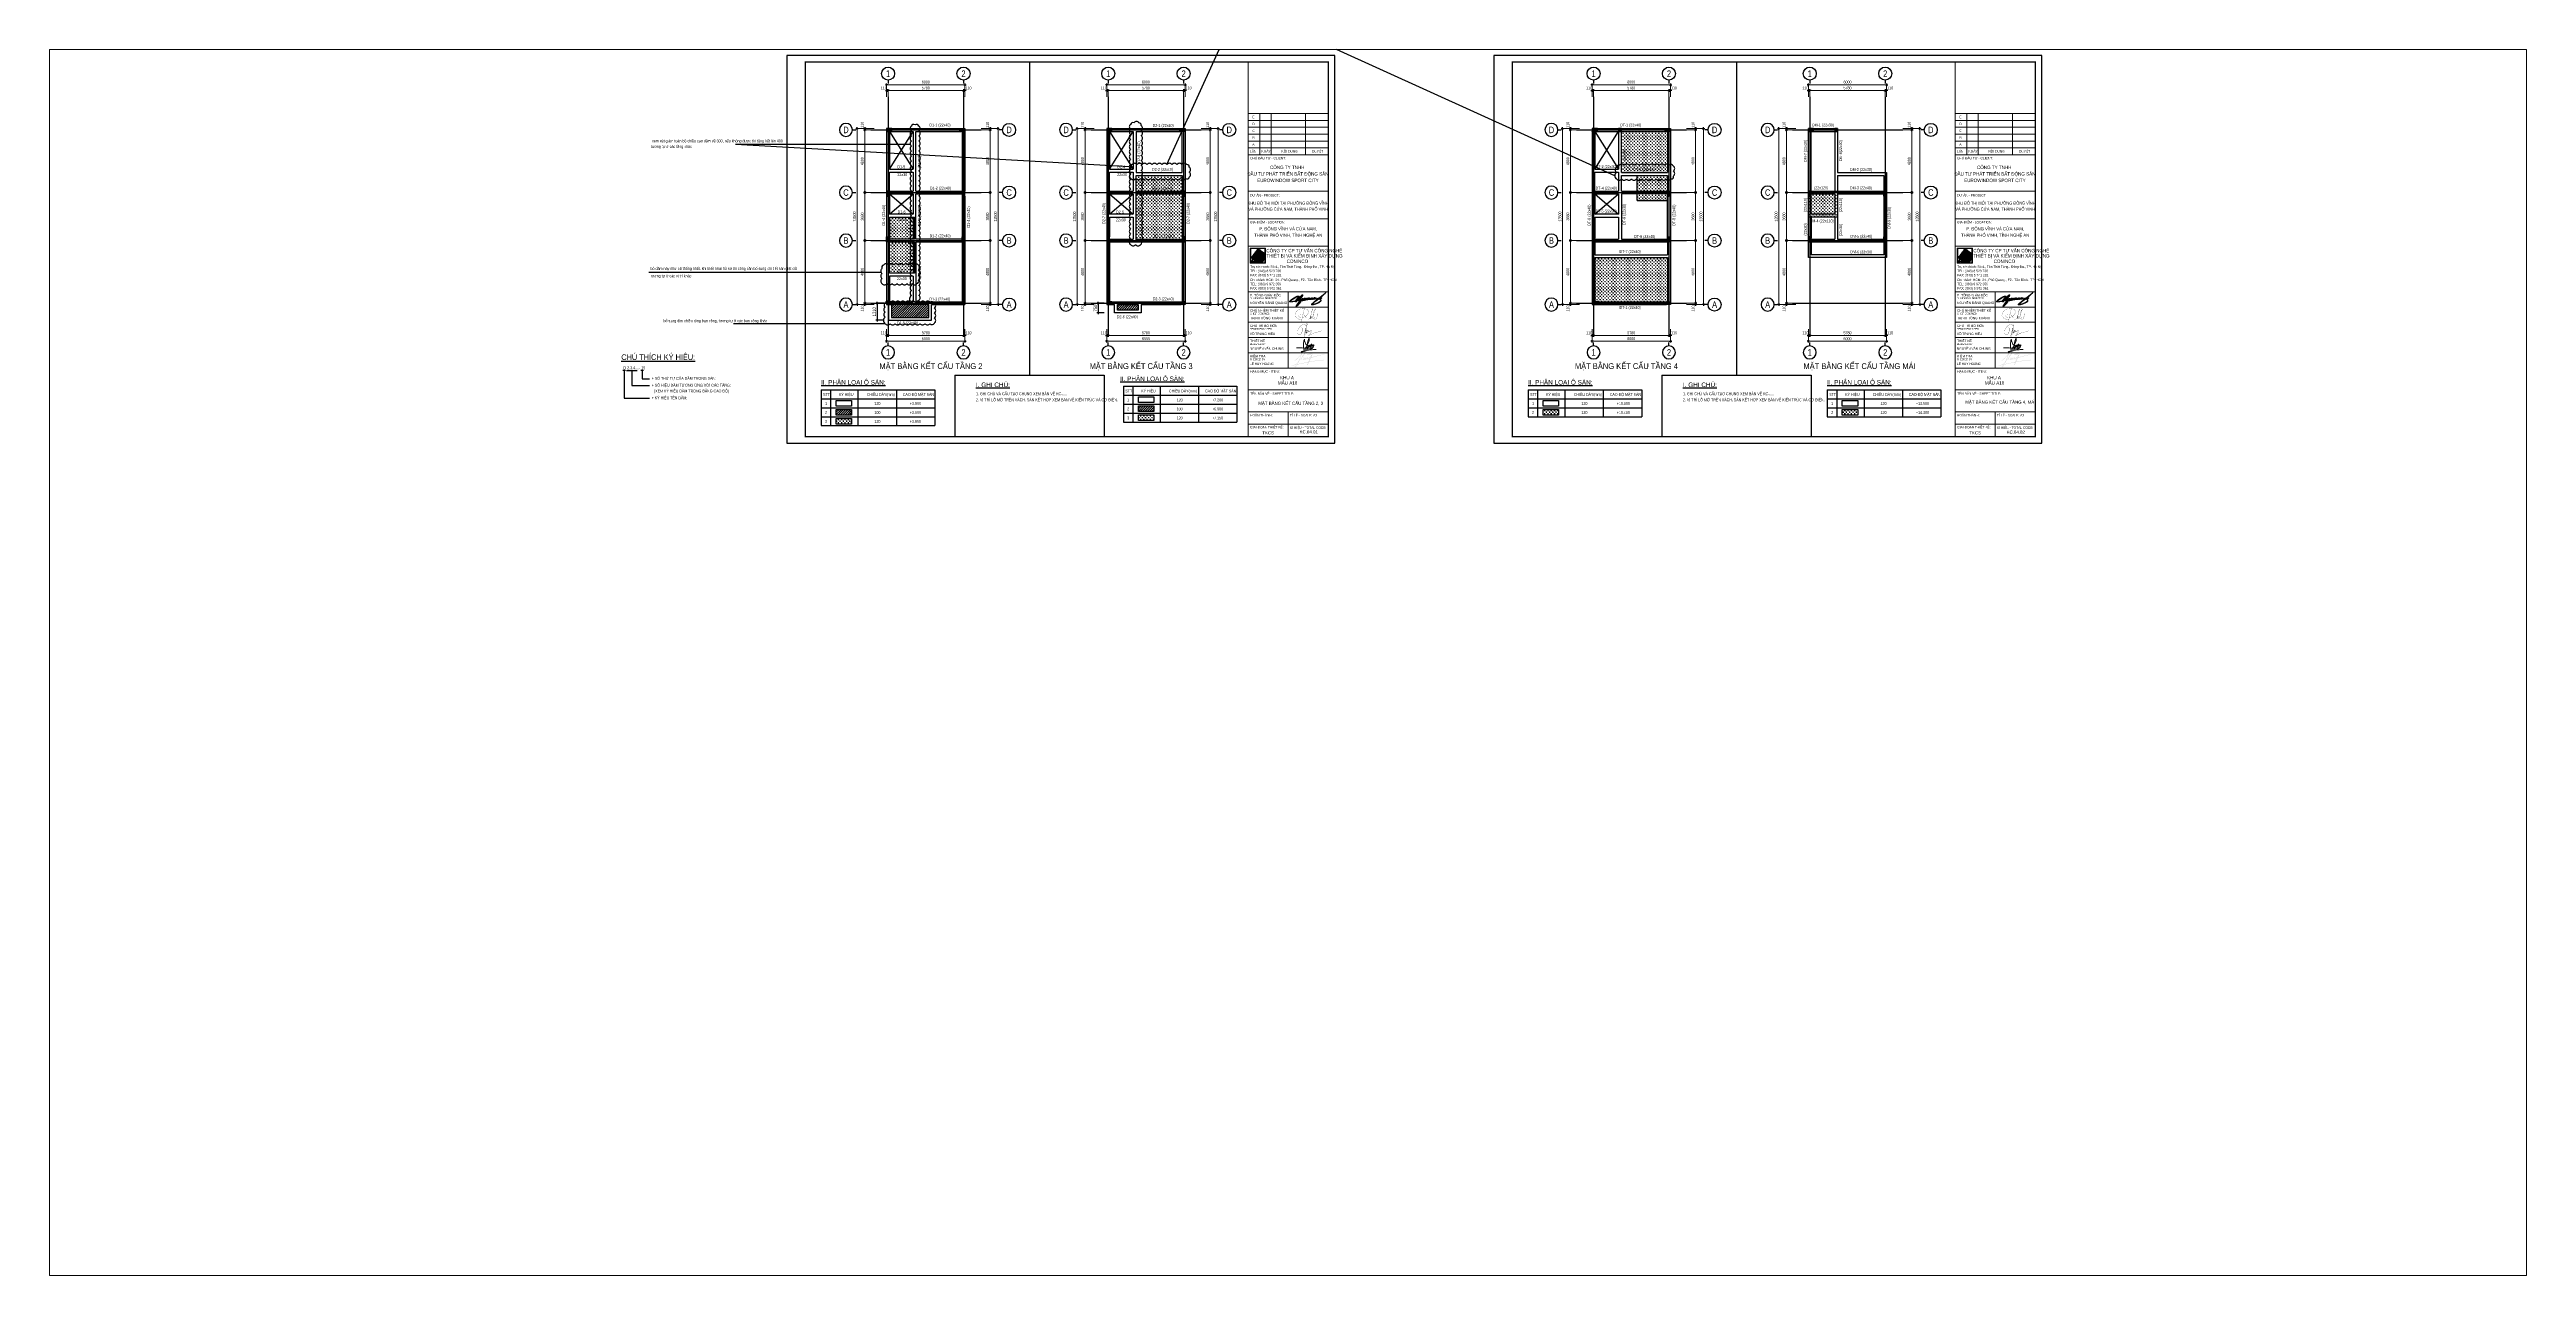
# Paper-space layout 'KC.04.01' of a CAD drawing. Header units: millimetres. Extents: x 0 to 420, y 2 to 1742.
# Drawn here: x 4.72 to 42.52, y 2.34 to 21.05 of the extents above.
# The model-space entities are those that its viewports show. They can reach past a viewport. Long polylines and large blocks are cut down to what shows.
import ezdxf
from ezdxf.enums import TextEntityAlignment as Align

# ---------------------------------------------------------------- set-up
doc = ezdxf.new("R2010")
doc.units = ezdxf.units.MM
doc.header["$MEASUREMENT"] = 0
for name, pattern in [('HIDDEN', [0.375, 0.25, -0.125]), ('Xref Column Plan 4 (A18)$0$HIDDEN', [0.375, 0.25, -0.125]), ('Xref Column Plan MAI (A18)$0$HIDDEN', [0.375, 0.25, -0.125]), ('Xref Grid A18$0$CENTER2', [1.125, 0.75, -0.125, 0.125, -0.125]), ('Xref Structure Plan 2 (A18)$0$HIDDEN', [0.375, 0.25, -0.125]), ('Xref Structure Plan 3 (A18)$0$HIDDEN', [0.375, 0.25, -0.125]), ('Xref Structure Plan 4 (A18)$0$HIDDEN', [0.375, 0.25, -0.125]), ('Xref Structure Plan MAI (A18)$0$HIDDEN', [0.375, 0.25, -0.125])]:
    doc.linetypes.add(name, pattern=pattern)
doc.layers.get('DEFPOINTS').update_dxf_attribs({"color": 50})
for name, color, linetype in [('02.DIM', 8, 'Continuous'), ('03BORDER', 3, 'Continuous'), ('04.HIDDEN', 8, 'HIDDEN'), ('06.TEXT', 2, 'Continuous'), ('08.TEXTBEAM', 2, 'Continuous'), ('09.COLUMN', 4, 'Continuous'), ('10.HATCH', 9, 'Continuous'), ('11.NOTE', 8, 'Continuous'), ('Xref Column Plan 2 (A18)$0$$0$09.COLUMN', 4, 'Continuous'), ('Xref Column Plan 2 (A18)$0$10.HATCH', 9, 'Continuous'), ('Xref Column Plan 3 (A18)$0$$0$09.COLUMN', 4, 'Continuous'), ('Xref Column Plan 3 (A18)$0$10.HATCH', 9, 'Continuous'), ('Xref Column Plan 4 (A18)$0$$0$09.COLUMN', 4, 'Continuous'), ('Xref Column Plan 4 (A18)$0$09.COLUMN', 4, 'Continuous'), ('Xref Column Plan 4 (A18)$0$10.HATCH', 9, 'Continuous'), ('Xref Column Plan MAI (A18)$0$09.COLUMN', 4, 'Continuous'), ('Xref Column Plan MAI (A18)$0$10.HATCH', 9, 'Continuous'), ('Xref Grid A18$0$01.AXIS', 160, 'Xref Grid A18$0$CENTER2'), ('Xref Grid A18$0$02.DIM', 8, 'Continuous'), ('Xref Structure Plan 2 (A18)$0$03.BORDER', 3, 'Continuous'), ('Xref Structure Plan 2 (A18)$0$04.HIDDEN', 8, 'Xref Structure Plan 2 (A18)$0$HIDDEN'), ('Xref Structure Plan 2 (A18)$0$10.HATCH', 9, 'Continuous'), ('Xref Structure Plan 2 (A18)$0$11.NOTE', 8, 'Continuous'), ('Xref Structure Plan 3 (A18)$0$03.BORDER', 3, 'Continuous'), ('Xref Structure Plan 3 (A18)$0$04.HIDDEN', 8, 'Xref Structure Plan 3 (A18)$0$HIDDEN'), ('Xref Structure Plan 3 (A18)$0$10.HATCH', 9, 'Continuous'), ('Xref Structure Plan 3 (A18)$0$11.NOTE', 8, 'Continuous'), ('Xref Structure Plan 4 (A18)$0$03.BORDER', 3, 'Continuous'), ('Xref Structure Plan 4 (A18)$0$04.HIDDEN', 8, 'Xref Structure Plan 4 (A18)$0$HIDDEN'), ('Xref Structure Plan 4 (A18)$0$10.HATCH', 9, 'Continuous'), ('Xref Structure Plan 4 (A18)$0$11.NOTE', 8, 'Continuous'), ('Xref Structure Plan MAI (A18)$0$03.BORDER', 3, 'Continuous'), ('Xref Structure Plan MAI (A18)$0$04.HIDDEN', 8, 'Xref Structure Plan MAI (A18)$0$HIDDEN'), ('Xref Structure Plan MAI (A18)$0$10.HATCH', 9, 'Continuous')]:
    doc.layers.add(name, color=color, linetype=linetype)
for name, color, linetype, lineweight in [('KHUNGTEN', 7, 'Continuous', 20), ('Xref Column Plan 2 (A18)$0$KHUNGTEN', 7, 'Continuous', 20), ('Xref Column Plan 3 (A18)$0$KHUNGTEN', 7, 'Continuous', 20), ('Xref Column Plan 4 (A18)$0$KHUNGTEN', 7, 'Continuous', 20), ('Xref Column Plan MAI (A18)$0$KHUNGTEN', 7, 'Continuous', 20), ('Xref khung ten  A3 TKCS$0$A-KY HIEU', 34, 'Continuous', 20), ('Xref khung ten  A3 TKCS$0$A-TEXT', 9, 'Continuous', 18), ('Xref Structure Plan 4 (A18)$0$KHUNGTEN', 7, 'Continuous', 20), ('Xref Structure Plan MAI (A18)$0$KHUNGTEN', 7, 'Continuous', 20)]:
    doc.layers.add(name, color=color, linetype=linetype, lineweight=lineweight)
doc.styles.add('ARIAL', font='arial.ttf', dxfattribs={"width": 0.6})
doc.styles.add('SMTEXT', font='3t-unicode.shx', dxfattribs={"width": 0.75})
doc.styles.add('Xref Grid A18$0$BIGTEXT', font='arial.ttf', dxfattribs={"width": 0.8})
doc.styles.add('Xref Grid A18$0$SMTEXT', font='3t-unicode.shx', dxfattribs={"width": 0.75})
doc.styles.add('Xref khung ten  A3 TKCS$0$A1-arial', font='arial.ttf', dxfattribs={"width": 0.8})
doc.styles.add('Xref khung ten  A3 TKCS$0$AA - Arial - Regular', font='arial.ttf', dxfattribs={"height": 250})
doc.styles.add('Xref khung ten  A3 TKCS$0$ARIAL', font='arial.ttf')
doc.dimstyles.new('X1', dxfattribs={"dimtxt": 250, "dimasz": 0.8, "dimexe": 0, "dimexo": 0, "dimgap": 90, "dimtad": 1, "dimdec": 0, "dimzin": 13, "dimdsep": 46, "dimtxsty": 'SMTEXT', "dimblk1": 'CHEO', "dimblk2": 'CHEO', "dimsah": 1, "dimcen": 0, "dimclrd": 256, "dimclre": 256, "dimclrt": 2, "dimadec": 0, "dimazin": 0, "dimtfac": 1, "dimtdec": 0, "dimtix": 1, "dimtmove": 2, "dimatfit": 3, "dimldrblk": 'CHEO', "dimfxl": 1, "dimtolj": 1, "dimtzin": 13, "dimarcsym": 0})
doc.dimstyles.new('Xref Grid A18$0$X1', dxfattribs={"dimtxt": 220, "dimasz": 0.8, "dimexe": 0, "dimexo": 0, "dimgap": 90, "dimtad": 1, "dimdec": 0, "dimzin": 13, "dimdsep": 46, "dimtxsty": 'Xref Grid A18$0$SMTEXT', "dimblk1": 'Xref Grid A18$0$CHEO', "dimblk2": 'Xref Grid A18$0$CHEO', "dimsah": 1, "dimcen": 0, "dimclrd": 256, "dimclre": 256, "dimclrt": 2, "dimadec": 0, "dimazin": 0, "dimtfac": 1, "dimtdec": 0, "dimtix": 1, "dimtmove": 2, "dimatfit": 3, "dimldrblk": 'Xref Grid A18$0$CHEO', "dimfxl": 1, "dimtolj": 1, "dimtzin": 13, "dimarcsym": 0})
pattern_1 = [(45, (4489.51, 15388.757), (-35.35534, 35.35534), []), (135, (4489.51, 15388.757), (-35.35534, -35.35534), [])]
pattern_2 = [(135, (-6989.16, 17769.917), (-35.35534, -35.35534), []), (225, (-6989.16, 17769.917), (35.35534, -35.35534), [])]
pattern_3 = [(135, (-6989.16, 4489.917), (-35.35534, -35.35534), []), (225, (-6989.16, 4489.917), (35.35534, -35.35534), [])]

# ---------------------------------------------------------------- blocks, each defined once
blk = doc.blocks.new('Xref Grid A18$0$CHEO')
at = {"layer": 'Xref Grid A18$0$02.DIM'}
for points in [[(-121, 0), (121, 0)], [(0, 121), (0, -121)]]:
    blk.add_lwpolyline(points, dxfattribs=at)
at = {"layer": 'Xref Grid A18$0$02.DIM', "const_width": 40}
blk.add_lwpolyline([(80, 80), (-80, -81)], dxfattribs=at)
blk = doc.blocks.new('*D508')
at = {"layer": 'DEFPOINTS', "color": 0, "transparency": 16777216}
for p in [(-1076, 4800), (-1076, 0), (-1777, 0)]:
    blk.add_point(p, dxfattribs=at)
at = {"layer": 'Xref Grid A18$0$02.DIM', "lineweight": -2, "transparency": 16777216}
for p, q in [((-1076, 4800), (-1777, 4800)), ((-1777, 4799), (-1777, 1)), ((-1076, 0), (-1777, 0))]:
    blk.add_line(p, q, dxfattribs=at)
at = {"layer": 'Xref Grid A18$0$02.DIM', "lineweight": -2, "transparency": 16777216, "xscale": 0.8, "yscale": 0.8, "zscale": 0.8}
for p, rotation in [((-1777, 4800), 90), ((-1777, 0), 270)]:
    blk.add_blockref('Xref Grid A18$0$CHEO', p, dxfattribs=dict(at, rotation=rotation))
at = {"layer": 'Xref Grid A18$0$02.DIM', "color": 2, "transparency": 16777216, "insert": (-1977, 2400), "char_height": 220, "attachment_point": 5, "rotation": 90, "style": 'Xref Grid A18$0$SMTEXT'}
blk.add_mtext('\\A1;4800', dxfattribs=at)
blk = doc.blocks.new('*D509')
at = {"layer": 'DEFPOINTS', "color": 0, "transparency": 16777216}
for p in [(-1777, 8480), (-1076, 8480), (-1076, 4800)]:
    blk.add_point(p, dxfattribs=at)
at = {"layer": 'Xref Grid A18$0$02.DIM', "lineweight": -2, "transparency": 16777216}
for p, q in [((-1076, 8480), (-1777, 8480)), ((-1777, 4801), (-1777, 8479)), ((-1076, 4800), (-1777, 4800))]:
    blk.add_line(p, q, dxfattribs=at)
at = {"layer": 'Xref Grid A18$0$02.DIM', "lineweight": -2, "transparency": 16777216, "xscale": 0.8, "yscale": 0.8, "zscale": 0.8}
for p, rotation in [((-1777, 8480), 90), ((-1777, 4800), 270)]:
    blk.add_blockref('Xref Grid A18$0$CHEO', p, dxfattribs=dict(at, rotation=rotation))
at = {"layer": 'Xref Grid A18$0$02.DIM', "color": 2, "transparency": 16777216, "insert": (-1977, 6640), "char_height": 220, "attachment_point": 5, "rotation": 90, "style": 'Xref Grid A18$0$SMTEXT'}
blk.add_mtext('\\A1;3680', dxfattribs=at)
blk = doc.blocks.new('*D510')
at = {"layer": 'DEFPOINTS', "color": 0, "transparency": 16777216}
for p in [(-1777, 13280), (-1076, 13280), (-1076, 8480)]:
    blk.add_point(p, dxfattribs=at)
at = {"layer": 'Xref Grid A18$0$02.DIM', "lineweight": -2, "transparency": 16777216}
for p, q in [((-1076, 13280), (-1777, 13280)), ((-1777, 8481), (-1777, 13279)), ((-1076, 8480), (-1777, 8480))]:
    blk.add_line(p, q, dxfattribs=at)
at = {"layer": 'Xref Grid A18$0$02.DIM', "lineweight": -2, "transparency": 16777216, "xscale": 0.8, "yscale": 0.8, "zscale": 0.8}
for p, rotation in [((-1777, 13280), 90), ((-1777, 8480), 270)]:
    blk.add_blockref('Xref Grid A18$0$CHEO', p, dxfattribs=dict(at, rotation=rotation))
at = {"layer": 'Xref Grid A18$0$02.DIM', "color": 2, "transparency": 16777216, "insert": (-1977, 10880), "char_height": 220, "attachment_point": 5, "rotation": 90, "style": 'Xref Grid A18$0$SMTEXT'}
blk.add_mtext('\\A1;4800', dxfattribs=at)
blk = doc.blocks.new('*D521')
at = {"layer": 'DEFPOINTS', "color": 0, "transparency": 16777216}
for p in [(0, -1983), (5780, -1983), (5780, -2474)]:
    blk.add_point(p, dxfattribs=at)
at = {"layer": 'Xref Grid A18$0$02.DIM', "lineweight": -2, "transparency": 16777216}
for p, q in [((0, -1983), (0, -2474)), ((1, -2474), (5779, -2474)), ((5780, -1983), (5780, -2474))]:
    blk.add_line(p, q, dxfattribs=at)
at = {"layer": 'Xref Grid A18$0$02.DIM', "lineweight": -2, "transparency": 16777216, "xscale": 0.8, "yscale": 0.8, "zscale": 0.8, "rotation": 180}
blk.add_blockref('Xref Grid A18$0$CHEO', (0, -2474), dxfattribs=at)
at = {"layer": 'Xref Grid A18$0$02.DIM', "lineweight": -2, "transparency": 16777216, "xscale": 0.8, "yscale": 0.8, "zscale": 0.8}
blk.add_blockref('Xref Grid A18$0$CHEO', (5780, -2474), dxfattribs=at)
at = {"layer": 'Xref Grid A18$0$02.DIM', "color": 2, "transparency": 16777216, "insert": (2890, -2274), "char_height": 220, "attachment_point": 5, "style": 'Xref Grid A18$0$SMTEXT'}
blk.add_mtext('\\A1;5780', dxfattribs=at)
blk = doc.blocks.new('*D522')
at = {"layer": 'DEFPOINTS', "color": 0, "transparency": 16777216}
for p in [(-2380, 13390), (-1076, 13390), (-1076, -110)]:
    blk.add_point(p, dxfattribs=at)
at = {"layer": 'Xref Grid A18$0$02.DIM', "lineweight": -2, "transparency": 16777216}
for p, q in [((-1076, 13390), (-2380, 13390)), ((-2380, -109), (-2380, 13389)), ((-1076, -110), (-2380, -110))]:
    blk.add_line(p, q, dxfattribs=at)
at = {"layer": 'Xref Grid A18$0$02.DIM', "lineweight": -2, "transparency": 16777216, "xscale": 0.8, "yscale": 0.8, "zscale": 0.8}
for p, rotation in [((-2380, 13390), 90), ((-2380, -110), 270)]:
    blk.add_blockref('Xref Grid A18$0$CHEO', p, dxfattribs=dict(at, rotation=rotation))
at = {"layer": 'Xref Grid A18$0$02.DIM', "color": 2, "transparency": 16777216, "insert": (-2580, 6640), "char_height": 220, "attachment_point": 5, "rotation": 90, "style": 'Xref Grid A18$0$SMTEXT'}
blk.add_mtext('\\A1;13500', dxfattribs=at)
blk = doc.blocks.new('*D523')
at = {"layer": 'DEFPOINTS', "color": 0, "transparency": 16777216}
for p in [(-110, -1983), (-110, -2474), (0, -1983)]:
    blk.add_point(p, dxfattribs=at)
at = {"layer": 'Xref Grid A18$0$02.DIM', "lineweight": -2, "transparency": 16777216}
for p, q in [((-111, -2474), (-112, -2474)), ((-110, -1983), (-110, -2474)), ((0, -2474), (-110, -2474)), ((0, -1983), (0, -2474)), ((1, -2474), (2, -2474))]:
    blk.add_line(p, q, dxfattribs=at)
at = {"layer": 'Xref Grid A18$0$02.DIM', "lineweight": -2, "transparency": 16777216, "xscale": 0.8, "yscale": 0.8, "zscale": 0.8}
blk.add_blockref('Xref Grid A18$0$CHEO', (-110, -2474), dxfattribs=at)
at = {"layer": 'Xref Grid A18$0$02.DIM', "lineweight": -2, "transparency": 16777216, "xscale": 0.8, "yscale": 0.8, "zscale": 0.8, "rotation": 180}
blk.add_blockref('Xref Grid A18$0$CHEO', (0, -2474), dxfattribs=at)
at = {"layer": 'Xref Grid A18$0$02.DIM', "color": 2, "transparency": 16777216, "insert": (-333, -2274), "char_height": 220, "attachment_point": 5, "style": 'Xref Grid A18$0$SMTEXT'}
blk.add_mtext('\\A1;110', dxfattribs=at)
blk = doc.blocks.new('*D524')
at = {"layer": 'DEFPOINTS', "color": 0, "transparency": 16777216}
for p in [(5780, -1983), (5890, -1983), (5890, -2474)]:
    blk.add_point(p, dxfattribs=at)
at = {"layer": 'Xref Grid A18$0$02.DIM', "lineweight": -2, "transparency": 16777216}
for p, q in [((5779, -2474), (5778, -2474)), ((5780, -1983), (5780, -2474)), ((5780, -2474), (5890, -2474)), ((5890, -1983), (5890, -2474)), ((5891, -2474), (5892, -2474))]:
    blk.add_line(p, q, dxfattribs=at)
at = {"layer": 'Xref Grid A18$0$02.DIM', "lineweight": -2, "transparency": 16777216, "xscale": 0.8, "yscale": 0.8, "zscale": 0.8}
blk.add_blockref('Xref Grid A18$0$CHEO', (5780, -2474), dxfattribs=at)
at = {"layer": 'Xref Grid A18$0$02.DIM', "lineweight": -2, "transparency": 16777216, "xscale": 0.8, "yscale": 0.8, "zscale": 0.8, "rotation": 180}
blk.add_blockref('Xref Grid A18$0$CHEO', (5890, -2474), dxfattribs=at)
at = {"layer": 'Xref Grid A18$0$02.DIM', "color": 2, "transparency": 16777216, "insert": (6162, -2274), "char_height": 220, "attachment_point": 5, "style": 'Xref Grid A18$0$SMTEXT'}
blk.add_mtext('\\A1;110', dxfattribs=at)
blk = doc.blocks.new('*D525')
at = {"layer": 'DEFPOINTS', "color": 0, "transparency": 16777216}
for p in [(-110, -1983), (5890, -1983), (5890, -2924)]:
    blk.add_point(p, dxfattribs=at)
at = {"layer": 'Xref Grid A18$0$02.DIM', "lineweight": -2, "transparency": 16777216}
for p, q in [((-110, -1983), (-110, -2924)), ((-109, -2924), (5889, -2924)), ((5890, -1983), (5890, -2924))]:
    blk.add_line(p, q, dxfattribs=at)
at = {"layer": 'Xref Grid A18$0$02.DIM', "lineweight": -2, "transparency": 16777216, "xscale": 0.8, "yscale": 0.8, "zscale": 0.8, "rotation": 180}
blk.add_blockref('Xref Grid A18$0$CHEO', (-110, -2924), dxfattribs=at)
at = {"layer": 'Xref Grid A18$0$02.DIM', "lineweight": -2, "transparency": 16777216, "xscale": 0.8, "yscale": 0.8, "zscale": 0.8}
blk.add_blockref('Xref Grid A18$0$CHEO', (5890, -2924), dxfattribs=at)
at = {"layer": 'Xref Grid A18$0$02.DIM', "color": 2, "transparency": 16777216, "insert": (2890, -2724), "char_height": 220, "attachment_point": 5, "style": 'Xref Grid A18$0$SMTEXT'}
blk.add_mtext('\\A1;6000', dxfattribs=at)
blk = doc.blocks.new('*D526')
at = {"layer": 'DEFPOINTS', "color": 0, "transparency": 16777216}
for p in [(-1777, 13390), (-1076, 13390), (-1076, 13280)]:
    blk.add_point(p, dxfattribs=at)
at = {"layer": 'Xref Grid A18$0$02.DIM', "lineweight": -2, "transparency": 16777216}
for p, q in [((-1777, 13391), (-1777, 13392)), ((-1076, 13390), (-1777, 13390)), ((-1777, 13280), (-1777, 13390)), ((-1076, 13280), (-1777, 13280)), ((-1777, 13279), (-1777, 13278))]:
    blk.add_line(p, q, dxfattribs=at)
at = {"layer": 'Xref Grid A18$0$02.DIM', "lineweight": -2, "transparency": 16777216, "xscale": 0.8, "yscale": 0.8, "zscale": 0.8}
for p, rotation in [((-1777, 13390), 270), ((-1777, 13280), 90)]:
    blk.add_blockref('Xref Grid A18$0$CHEO', p, dxfattribs=dict(at, rotation=rotation))
at = {"layer": 'Xref Grid A18$0$02.DIM', "color": 2, "transparency": 16777216, "insert": (-1977, 13673), "char_height": 220, "attachment_point": 5, "rotation": 90, "style": 'Xref Grid A18$0$SMTEXT'}
blk.add_mtext('\\A1;110', dxfattribs=at)
blk = doc.blocks.new('*D527')
at = {"layer": 'DEFPOINTS', "color": 0, "transparency": 16777216}
for p in [(-1076, 0), (-1777, -110), (-1076, -110)]:
    blk.add_point(p, dxfattribs=at)
at = {"layer": 'Xref Grid A18$0$02.DIM', "lineweight": -2, "transparency": 16777216}
for p, q in [((-1777, 1), (-1777, 2)), ((-1076, 0), (-1777, 0)), ((-1777, 0), (-1777, -110)), ((-1076, -110), (-1777, -110)), ((-1777, -111), (-1777, -112))]:
    blk.add_line(p, q, dxfattribs=at)
at = {"layer": 'Xref Grid A18$0$02.DIM', "lineweight": -2, "transparency": 16777216, "xscale": 0.8, "yscale": 0.8, "zscale": 0.8}
for p, rotation in [((-1777, 0), 270), ((-1777, -110), 90)]:
    blk.add_blockref('Xref Grid A18$0$CHEO', p, dxfattribs=dict(at, rotation=rotation))
at = {"layer": 'Xref Grid A18$0$02.DIM', "color": 2, "transparency": 16777216, "insert": (-1977, -408), "char_height": 220, "attachment_point": 5, "rotation": 90, "style": 'Xref Grid A18$0$SMTEXT'}
blk.add_mtext('\\A1;110', dxfattribs=at)
blk = doc.blocks.new('Xref Grid A18$0$_Axis name')
at = {"layer": 'Xref Grid A18$0$02.DIM'}
blk.add_line((0, 2.5), (0, 0), dxfattribs=at)
blk.add_circle((0, 7.5), 5, dxfattribs=at)
at = {"layer": 'Xref Grid A18$0$02.DIM', "style": 'Xref Grid A18$0$BIGTEXT', "width": 0.75}
blk.add_attdef('.', text='', height=5, dxfattribs=at).set_placement((0, 7.5), align=Align.MIDDLE)
blk = doc.blocks.new('*D511')
at = {"layer": 'DEFPOINTS', "color": 0, "transparency": 16777216}
for p in [(7124, 4800), (7124, 0), (7824, 0)]:
    blk.add_point(p, dxfattribs=at)
at = {"layer": 'Xref Grid A18$0$02.DIM', "lineweight": -2, "transparency": 16777216}
for p, q in [((7124, 4800), (7824, 4800)), ((7824, 4799), (7824, 1)), ((7124, 0), (7824, 0))]:
    blk.add_line(p, q, dxfattribs=at)
at = {"layer": 'Xref Grid A18$0$02.DIM', "lineweight": -2, "transparency": 16777216, "xscale": 0.8, "yscale": 0.8, "zscale": 0.8}
for p, rotation in [((7824, 4800), 90), ((7824, 0), 270)]:
    blk.add_blockref('Xref Grid A18$0$CHEO', p, dxfattribs=dict(at, rotation=rotation))
at = {"layer": 'Xref Grid A18$0$02.DIM', "color": 2, "transparency": 16777216, "insert": (7624, 2400), "char_height": 220, "attachment_point": 5, "rotation": 90, "style": 'Xref Grid A18$0$SMTEXT'}
blk.add_mtext('\\A1;4800', dxfattribs=at)
blk = doc.blocks.new('*D512')
at = {"layer": 'DEFPOINTS', "color": 0, "transparency": 16777216}
for p in [(7124, 8480), (7824, 8480), (7124, 4800)]:
    blk.add_point(p, dxfattribs=at)
at = {"layer": 'Xref Grid A18$0$02.DIM', "lineweight": -2, "transparency": 16777216}
for p, q in [((7124, 8480), (7824, 8480)), ((7824, 4801), (7824, 8479)), ((7124, 4800), (7824, 4800))]:
    blk.add_line(p, q, dxfattribs=at)
at = {"layer": 'Xref Grid A18$0$02.DIM', "lineweight": -2, "transparency": 16777216, "xscale": 0.8, "yscale": 0.8, "zscale": 0.8}
for p, rotation in [((7824, 8480), 90), ((7824, 4800), 270)]:
    blk.add_blockref('Xref Grid A18$0$CHEO', p, dxfattribs=dict(at, rotation=rotation))
at = {"layer": 'Xref Grid A18$0$02.DIM', "color": 2, "transparency": 16777216, "insert": (7624, 6640), "char_height": 220, "attachment_point": 5, "rotation": 90, "style": 'Xref Grid A18$0$SMTEXT'}
blk.add_mtext('\\A1;3680', dxfattribs=at)
blk = doc.blocks.new('*D513')
at = {"layer": 'DEFPOINTS', "color": 0, "transparency": 16777216}
for p in [(7124, 13280), (7824, 13280), (7124, 8480)]:
    blk.add_point(p, dxfattribs=at)
at = {"layer": 'Xref Grid A18$0$02.DIM', "lineweight": -2, "transparency": 16777216}
for p, q in [((7124, 13280), (7824, 13280)), ((7824, 8481), (7824, 13279)), ((7124, 8480), (7824, 8480))]:
    blk.add_line(p, q, dxfattribs=at)
at = {"layer": 'Xref Grid A18$0$02.DIM', "lineweight": -2, "transparency": 16777216, "xscale": 0.8, "yscale": 0.8, "zscale": 0.8}
for p, rotation in [((7824, 13280), 90), ((7824, 8480), 270)]:
    blk.add_blockref('Xref Grid A18$0$CHEO', p, dxfattribs=dict(at, rotation=rotation))
at = {"layer": 'Xref Grid A18$0$02.DIM', "color": 2, "transparency": 16777216, "insert": (7624, 10880), "char_height": 220, "attachment_point": 5, "rotation": 90, "style": 'Xref Grid A18$0$SMTEXT'}
blk.add_mtext('\\A1;4800', dxfattribs=at)
blk = doc.blocks.new('*D514')
at = {"layer": 'DEFPOINTS', "color": 0, "transparency": 16777216}
for p in [(7124, 13390), (8428, 13390), (7124, -110)]:
    blk.add_point(p, dxfattribs=at)
at = {"layer": 'Xref Grid A18$0$02.DIM', "lineweight": -2, "transparency": 16777216}
for p, q in [((7124, 13390), (8428, 13390)), ((8428, -109), (8428, 13389)), ((7124, -110), (8428, -110))]:
    blk.add_line(p, q, dxfattribs=at)
at = {"layer": 'Xref Grid A18$0$02.DIM', "lineweight": -2, "transparency": 16777216, "xscale": 0.8, "yscale": 0.8, "zscale": 0.8}
for p, rotation in [((8428, 13390), 90), ((8428, -110), 270)]:
    blk.add_blockref('Xref Grid A18$0$CHEO', p, dxfattribs=dict(at, rotation=rotation))
at = {"layer": 'Xref Grid A18$0$02.DIM', "color": 2, "transparency": 16777216, "insert": (8228, 6640), "char_height": 220, "attachment_point": 5, "rotation": 90, "style": 'Xref Grid A18$0$SMTEXT'}
blk.add_mtext('\\A1;13500', dxfattribs=at)
blk = doc.blocks.new('*D515')
at = {"layer": 'DEFPOINTS', "color": 0, "transparency": 16777216}
for p in [(7124, 13390), (7824, 13390), (7124, 13280)]:
    blk.add_point(p, dxfattribs=at)
at = {"layer": 'Xref Grid A18$0$02.DIM', "lineweight": -2, "transparency": 16777216}
for p, q in [((7124, 13390), (7824, 13390)), ((7824, 13391), (7824, 13392)), ((7824, 13280), (7824, 13390)), ((7124, 13280), (7824, 13280)), ((7824, 13279), (7824, 13278))]:
    blk.add_line(p, q, dxfattribs=at)
at = {"layer": 'Xref Grid A18$0$02.DIM', "lineweight": -2, "transparency": 16777216, "xscale": 0.8, "yscale": 0.8, "zscale": 0.8}
for p, rotation in [((7824, 13390), 270), ((7824, 13280), 90)]:
    blk.add_blockref('Xref Grid A18$0$CHEO', p, dxfattribs=dict(at, rotation=rotation))
at = {"layer": 'Xref Grid A18$0$02.DIM', "color": 2, "transparency": 16777216, "insert": (7624, 13673), "char_height": 220, "attachment_point": 5, "rotation": 90, "style": 'Xref Grid A18$0$SMTEXT'}
blk.add_mtext('\\A1;110', dxfattribs=at)
blk = doc.blocks.new('*D516')
at = {"layer": 'DEFPOINTS', "color": 0, "transparency": 16777216}
for p in [(7124, 0), (7124, -110), (7824, -110)]:
    blk.add_point(p, dxfattribs=at)
at = {"layer": 'Xref Grid A18$0$02.DIM', "lineweight": -2, "transparency": 16777216}
for p, q in [((7124, 0), (7824, 0)), ((7824, 1), (7824, 2)), ((7824, 0), (7824, -110)), ((7124, -110), (7824, -110)), ((7824, -111), (7824, -112))]:
    blk.add_line(p, q, dxfattribs=at)
at = {"layer": 'Xref Grid A18$0$02.DIM', "lineweight": -2, "transparency": 16777216, "xscale": 0.8, "yscale": 0.8, "zscale": 0.8}
for p, rotation in [((7824, 0), 270), ((7824, -110), 90)]:
    blk.add_blockref('Xref Grid A18$0$CHEO', p, dxfattribs=dict(at, rotation=rotation))
at = {"layer": 'Xref Grid A18$0$02.DIM', "color": 2, "transparency": 16777216, "insert": (7624, -408), "char_height": 220, "attachment_point": 5, "rotation": 90, "style": 'Xref Grid A18$0$SMTEXT'}
blk.add_mtext('\\A1;110', dxfattribs=at)
blk = doc.blocks.new('*D517')
at = {"layer": 'DEFPOINTS', "color": 0, "transparency": 16777216}
for p in [(0, 15804), (5780, 16295), (5780, 15804)]:
    blk.add_point(p, dxfattribs=at)
at = {"layer": 'Xref Grid A18$0$02.DIM', "lineweight": -2, "transparency": 16777216}
for p, q in [((0, 15804), (0, 16295)), ((1, 16295), (5779, 16295)), ((5780, 15804), (5780, 16295))]:
    blk.add_line(p, q, dxfattribs=at)
at = {"layer": 'Xref Grid A18$0$02.DIM', "lineweight": -2, "transparency": 16777216, "xscale": 0.8, "yscale": 0.8, "zscale": 0.8, "rotation": 180}
blk.add_blockref('Xref Grid A18$0$CHEO', (0, 16295), dxfattribs=at)
at = {"layer": 'Xref Grid A18$0$02.DIM', "lineweight": -2, "transparency": 16777216, "xscale": 0.8, "yscale": 0.8, "zscale": 0.8}
blk.add_blockref('Xref Grid A18$0$CHEO', (5780, 16295), dxfattribs=at)
at = {"layer": 'Xref Grid A18$0$02.DIM', "color": 2, "transparency": 16777216, "insert": (2890, 16495), "char_height": 220, "attachment_point": 5, "style": 'Xref Grid A18$0$SMTEXT'}
blk.add_mtext('\\A1;5780', dxfattribs=at)
blk = doc.blocks.new('*D518')
at = {"layer": 'DEFPOINTS', "color": 0, "transparency": 16777216}
for p in [(-110, 16295), (-110, 15804), (0, 15804)]:
    blk.add_point(p, dxfattribs=at)
at = {"layer": 'Xref Grid A18$0$02.DIM', "lineweight": -2, "transparency": 16777216}
for p, q in [((-111, 16295), (-112, 16295)), ((-110, 15804), (-110, 16295)), ((0, 16295), (-110, 16295)), ((0, 15804), (0, 16295)), ((1, 16295), (2, 16295))]:
    blk.add_line(p, q, dxfattribs=at)
at = {"layer": 'Xref Grid A18$0$02.DIM', "lineweight": -2, "transparency": 16777216, "xscale": 0.8, "yscale": 0.8, "zscale": 0.8}
blk.add_blockref('Xref Grid A18$0$CHEO', (-110, 16295), dxfattribs=at)
at = {"layer": 'Xref Grid A18$0$02.DIM', "lineweight": -2, "transparency": 16777216, "xscale": 0.8, "yscale": 0.8, "zscale": 0.8, "rotation": 180}
blk.add_blockref('Xref Grid A18$0$CHEO', (0, 16295), dxfattribs=at)
at = {"layer": 'Xref Grid A18$0$02.DIM', "color": 2, "transparency": 16777216, "insert": (-333, 16495), "char_height": 220, "attachment_point": 5, "style": 'Xref Grid A18$0$SMTEXT'}
blk.add_mtext('\\A1;110', dxfattribs=at)
blk = doc.blocks.new('*D519')
at = {"layer": 'DEFPOINTS', "color": 0, "transparency": 16777216}
for p in [(5780, 15804), (5890, 16295), (5890, 15804)]:
    blk.add_point(p, dxfattribs=at)
at = {"layer": 'Xref Grid A18$0$02.DIM', "lineweight": -2, "transparency": 16777216}
for p, q in [((5779, 16295), (5778, 16295)), ((5780, 15804), (5780, 16295)), ((5780, 16295), (5890, 16295)), ((5890, 15804), (5890, 16295)), ((5891, 16295), (5892, 16295))]:
    blk.add_line(p, q, dxfattribs=at)
at = {"layer": 'Xref Grid A18$0$02.DIM', "lineweight": -2, "transparency": 16777216, "xscale": 0.8, "yscale": 0.8, "zscale": 0.8}
blk.add_blockref('Xref Grid A18$0$CHEO', (5780, 16295), dxfattribs=at)
at = {"layer": 'Xref Grid A18$0$02.DIM', "lineweight": -2, "transparency": 16777216, "xscale": 0.8, "yscale": 0.8, "zscale": 0.8, "rotation": 180}
blk.add_blockref('Xref Grid A18$0$CHEO', (5890, 16295), dxfattribs=at)
at = {"layer": 'Xref Grid A18$0$02.DIM', "color": 2, "transparency": 16777216, "insert": (6162, 16495), "char_height": 220, "attachment_point": 5, "style": 'Xref Grid A18$0$SMTEXT'}
blk.add_mtext('\\A1;110', dxfattribs=at)
blk = doc.blocks.new('*D520')
at = {"layer": 'DEFPOINTS', "color": 0, "transparency": 16777216}
for p in [(-110, 15804), (5890, 16745), (5890, 15804)]:
    blk.add_point(p, dxfattribs=at)
at = {"layer": 'Xref Grid A18$0$02.DIM', "lineweight": -2, "transparency": 16777216}
for p, q in [((-110, 15804), (-110, 16745)), ((-109, 16745), (5889, 16745)), ((5890, 15804), (5890, 16745))]:
    blk.add_line(p, q, dxfattribs=at)
at = {"layer": 'Xref Grid A18$0$02.DIM', "lineweight": -2, "transparency": 16777216, "xscale": 0.8, "yscale": 0.8, "zscale": 0.8, "rotation": 180}
blk.add_blockref('Xref Grid A18$0$CHEO', (-110, 16745), dxfattribs=at)
at = {"layer": 'Xref Grid A18$0$02.DIM', "lineweight": -2, "transparency": 16777216, "xscale": 0.8, "yscale": 0.8, "zscale": 0.8}
blk.add_blockref('Xref Grid A18$0$CHEO', (5890, 16745), dxfattribs=at)
at = {"layer": 'Xref Grid A18$0$02.DIM', "color": 2, "transparency": 16777216, "insert": (2890, 16945), "char_height": 220, "attachment_point": 5, "style": 'Xref Grid A18$0$SMTEXT'}
blk.add_mtext('\\A1;6000', dxfattribs=at)
blk = doc.blocks.new('Xref khung ten  A3 TKCS$0$A$C4EFA0292')
h = blk.add_hatch(color=0)
h.paths.add_polyline_path([(-0.3, 4.3), (0.3, 4.3), (0, 4.7)])
h.paths.add_polyline_path([(0.4, 4.4), (0, 4.7), (0.3, 4.3)])
h.paths.add_polyline_path([(4.7, 4.7), (5, 5), (-5, 5), (-4.7, 4.7)])
h.paths.add_polyline_path([(4.7, -4.7), (5, -5), (5, 5), (4.7, 4.7)])
h.paths.add_polyline_path([(-4.7, 4.7), (-5, 5), (-5, -5), (-4.7, -4.7)])
h.paths.add_polyline_path([(5, -5), (4.7, -4.7), (-4.7, -4.7), (-5, -5)])
h.paths.add_polyline_path([(0.3, -3.8), (0.6, -3.2), (0.4, -3.2), (0.2, -3.8), (-0.2, -3.8), (0.1, -3.2), (-0.1, -3.2), (-0.3, -3.8), (-0.7, -3.8), (-0.7, -3.2), (-0.9, -3.8), (-1.2, -3.8), (-1, -3.2), (-1.1, -3.2), (-1.3, -3.5, -0.293611), (-1.7, -3.8), (-1.9, -3.8, -0.546059), (-2.1, -3.4), (-2, -3.2), (-2.3, -3.2), (-2.7, -4.2), (3.4, -4.2), (3.8, -3.2), (3.5, -3.2), (3.3, -3.5, -0.293611), (2.9, -3.8), (2.7, -3.8, -0.546059), (2.5, -3.4), (2.6, -3.2), (2, -3.2), (1.9, -3.4, 0.750604), (1.9, -3.5, 0.385557), (2, -3.4), (2.1, -3.3), (2.4, -3.3), (2.3, -3.6, -0.293611), (2, -3.8), (1.6, -3.8, -0.546059), (1.5, -3.5), (1.6, -3.2), (1.5, -3.2), (1.2, -3.8), (0.9, -3.8), (0.9, -3.2), (0.6, -3.8)])
h.paths.add_polyline_path([(-1.8, -2.1), (-2.2, -3), (-1.9, -3), (-1.8, -2.7, -0.293611), (-1.4, -2.5), (-1.1, -2.5, -0.546059), (-0.9, -2.8), (-1.1, -3), (-0.9, -3), (-0.6, -2.5), (-0.3, -2.5), (-0.3, -3), (-0.1, -2.5), (0.2, -2.5), (0, -3), (0.2, -3), (0.4, -2.5), (0.7, -2.5), (0.5, -3), (0.7, -3), (0.9, -2.5), (1.2, -2.5), (1.2, -3), (1.5, -2.5), (1.8, -2.5), (1.5, -3), (1.7, -3), (1.9, -2.7, -0.293611), (2.2, -2.5), (2.5, -2.5, -0.546059), (2.7, -2.7), (2.6, -2.9), (2.3, -2.9), (2.3, -2.8, 0.750604), (2.3, -2.8, 0.385557), (2.2, -2.8), (2.1, -3), (2.7, -3), (2.8, -2.7, -0.293611), (3.2, -2.5), (3.4, -2.5, -0.546059), (3.6, -2.8), (3.5, -3), (3.9, -3), (4.3, -2.1)])
h.paths.add_polyline_path([(-2.3, -2.5), (-2.1, -2.1), (-3, -2.1, 0.293611), (-3.5, -2.4), (-4.2, -4, 0.546059), (-4.1, -4.2), (-3, -4.2), (-2.8, -3.7), (-3.4, -3.7, -0.546059), (-3.5, -3.5), (-3.2, -2.7, -0.293611), (-2.9, -2.5)])
h.paths.add_polyline_path([(-1.4, -2.8), (-1.5, -3), (-1.4, -3), (-1.3, -2.8, 0.750604), (-1.3, -2.8, 0.385557)])
h.paths.add_polyline_path([(-1.5, -3.2), (-1.6, -3.2), (-1.7, -3.4, 0.750604), (-1.7, -3.5, 0.385557), (-1.6, -3.4)], flags=17)
h.paths.add_polyline_path([(3.3, -2.8, 0.750604), (3.3, -2.8, 0.385557), (3.2, -2.8), (3.1, -3), (3.2, -3)], flags=17)
h.paths.add_polyline_path([(3.1, -3.2), (3, -3.2), (2.9, -3.4, 0.750604), (2.9, -3.5, 0.385557), (3, -3.4)], flags=17)
h.paths.add_polyline_path([(4.7, -1.6), (4.4, -1.2), (-4.4, -1.2), (-4.7, -1.6)])
h.paths.add_polyline_path([(4.7, -0.8), (4.4, -1.2), (4.7, -1.6)])
h.paths.add_polyline_path([(4.7, 0), (4.7, 0.8), (3.9, -0.5), (4.1, -0.8)])
h.paths.add_polyline_path([(-3.9, -0.5), (-4.1, -0.8), (4.1, -0.8), (3.9, -0.5)])
h.paths.add_polyline_path([(3.6, -0.1), (3.3, 0.3), (-3.3, 0.3), (-3.6, -0.1)])
h.paths.add_polyline_path([(3.6, -0.1), (4.7, 1.5), (4.7, 1.6), (4.3, 1.8), (3.3, 0.3)])
h.paths.add_polyline_path([(4, 2), (3.6, 2.3), (2.8, 1), (3, 0.6)])
h.paths.add_polyline_path([(3, 0.6), (2.8, 1), (-2.8, 1), (-3, 0.6)])
h.paths.add_polyline_path([(2.5, 1.4), (2.2, 1.7), (-2.2, 1.7), (-2.5, 1.4)])
h.paths.add_polyline_path([(2.5, 1.4), (3.3, 2.5), (2.9, 2.8), (2.2, 1.7)])
h.paths.add_polyline_path([(1.9, 2.1), (2.5, 3), (2.2, 3.2), (1.7, 2.5)])
h.paths.add_polyline_path([(-1.7, 2.5), (-1.9, 2.1), (1.9, 2.1), (1.7, 2.5)])
h.paths.add_polyline_path([(1.8, 3.5), (1.5, 3.7), (1.1, 3.2), (1.4, 2.8)])
h.paths.add_polyline_path([(1.4, 2.8), (1.1, 3.2), (-1.1, 3.2), (-1.4, 2.8)])
h.paths.add_polyline_path([(0.8, 3.6), (1.1, 3.9), (0.8, 4.2), (0.6, 3.9)])
h.paths.add_polyline_path([(0.8, 3.6), (0.6, 3.9), (-0.6, 3.9), (-0.8, 3.6)])
at = {"color": 0}
for points in [[(5, 5), (-5, 5), (-4.7, 4.7), (4.7, 4.7), (5, 5)], [(-4.7, 4.7), (-5, 5), (-5, -5), (-4.7, -4.7), (-4.7, 4.7)], [(3.3, 0.3), (-3.3, 0.3), (-3.6, -0.1), (3.6, -0.1), (3.3, 0.3)], [(2.8, 1), (-2.8, 1), (-3, 0.6), (3, 0.6), (2.8, 1)], [(2.2, 1.7), (-2.2, 1.7), (-2.5, 1.4), (2.5, 1.4), (2.2, 1.7)], [(1.7, 2.5), (-1.7, 2.5), (-1.9, 2.1), (1.9, 2.1), (1.7, 2.5)], [(1.1, 3.2), (-1.1, 3.2), (-1.4, 2.8), (1.4, 2.8), (1.1, 3.2)], [(0.6, 3.9), (-0.6, 3.9), (-0.8, 3.6), (0.8, 3.6), (0.6, 3.9)], [(0, 4.7), (-0.3, 4.3), (0.3, 4.3), (0, 4.7)], [(0.4, 4.4), (0, 4.7), (0.3, 4.3), (0.4, 4.4)], [(1.1, 3.9), (0.8, 4.2), (0.6, 3.9), (0.8, 3.6), (1.1, 3.9)], [(1.8, 3.5), (1.5, 3.7), (1.1, 3.2), (1.4, 2.8), (1.8, 3.5)], [(2.5, 3), (2.2, 3.2), (1.7, 2.5), (1.9, 2.1), (2.5, 3)], [(3.3, 2.5), (2.9, 2.8), (2.2, 1.7), (2.5, 1.4), (3.3, 2.5)], [(4, 2), (3.6, 2.3), (2.8, 1), (3, 0.6), (4, 2)], [(4.7, 1.5), (4.7, 1.6), (4.3, 1.8), (3.3, 0.3), (3.6, -0.1), (4.7, 1.5)], [(4.7, 0), (4.7, 0.8), (3.9, -0.5), (4.1, -0.8), (4.7, 0)], [(5, 5), (4.7, 4.7), (4.7, -4.7), (5, -5), (5, 5)], [(4.7, -4.7), (-4.7, -4.7), (-5, -5), (5, -5), (4.7, -4.7)], [(4.4, -1.2), (-4.4, -1.2), (-4.7, -1.6), (4.7, -1.6), (4.4, -1.2)], [(3.9, -0.5), (-3.9, -0.5), (-4.1, -0.8), (4.1, -0.8), (3.9, -0.5)], [(4.7, -0.8), (4.4, -1.2), (4.7, -1.6), (4.7, -0.8)]]:
    blk.add_lwpolyline(points, close=True, dxfattribs=at)
for points in [[(-2.1, -2.1), (-3, -2.1, 0.293611), (-3.5, -2.4), (-4.2, -4, 0.546059), (-4.1, -4.2), (-3, -4.2), (-2.8, -3.7), (-3.4, -3.7, -0.546059), (-3.5, -3.5), (-3.2, -2.7, -0.293611), (-2.9, -2.5), (-2.3, -2.5), (-2.1, -2.1)], [(1.9, -3.5, -0.546059), (1.9, -3.4), (2, -3.2), (2.6, -3.2), (2.5, -3.4, 0.546059), (2.7, -3.8), (2.9, -3.8, 0.293611), (3.3, -3.5), (3.5, -3.2), (3.8, -3.2), (3.4, -4.2), (-2.7, -4.2), (-2.3, -3.2), (-2, -3.2), (-2.1, -3.4, 0.546059), (-1.9, -3.8), (-1.7, -3.8, 0.293611), (-1.3, -3.5), (-1.1, -3.2), (-1, -3.2), (-1.2, -3.8), (-0.9, -3.8), (-0.7, -3.2), (-0.7, -3.8), (-0.3, -3.8), (-0.1, -3.2), (0.1, -3.2), (-0.2, -3.8), (0.2, -3.8), (0.4, -3.2), (0.6, -3.2), (0.3, -3.8), (0.6, -3.8), (0.9, -3.2), (0.9, -3.8), (1.2, -3.8), (1.5, -3.2), (1.6, -3.2), (1.5, -3.5, 0.546059), (1.6, -3.8), (2, -3.8, 0.293611), (2.3, -3.6), (2.4, -3.3), (2.1, -3.3), (2, -3.4, -0.293611), (1.9, -3.5), (1.9, -3.5, -0.546059)], [(4.3, -2.1), (-1.8, -2.1), (-2.2, -3), (-1.9, -3), (-1.8, -2.7, -0.293611), (-1.4, -2.5), (-1.1, -2.5, -0.546059), (-0.9, -2.8), (-1.1, -3), (-0.9, -3), (-0.6, -2.5), (-0.3, -2.5), (-0.3, -3), (-0.1, -2.5), (0.2, -2.5), (0, -3), (0.2, -3), (0.4, -2.5), (0.7, -2.5), (0.5, -3), (0.7, -3), (0.9, -2.5), (1.2, -2.5), (1.2, -3), (1.5, -2.5), (1.8, -2.5), (1.5, -3), (1.7, -3), (1.9, -2.7, -0.293611), (2.2, -2.5), (2.5, -2.5, -0.546059), (2.7, -2.7), (2.6, -2.9), (2.3, -2.9), (2.3, -2.8, 0.546059), (2.3, -2.8), (2.2, -2.8, 0.293611), (2.2, -2.8), (2.1, -3), (2.7, -3), (2.8, -2.7, -0.293611), (3.2, -2.5), (3.4, -2.5, -0.546059), (3.6, -2.8), (3.5, -3), (3.9, -3), (4.3, -2.1)], [(-1.5, -3.2), (-1.6, -3.2), (-1.7, -3.4, 0.546055), (-1.7, -3.5, 0.000001), (-1.7, -3.5, 0.000002), (-1.7, -3.5), (-1.7, -3.5), (-1.7, -3.5, 0.293611), (-1.6, -3.4), (-1.5, -3.2)], [(-1.3, -2.8, -0.546059), (-1.3, -2.8), (-1.4, -3), (-1.5, -3), (-1.4, -2.8, -0.293611), (-1.4, -2.8), (-1.3, -2.8, -0.546059)], [(2.9, -3.5, -0.546059), (2.9, -3.4), (3, -3.2), (3.1, -3.2), (3, -3.4, -0.293611), (2.9, -3.5), (2.9, -3.5, -0.546059)], [(3.3, -2.8, -0.546059), (3.3, -2.8), (3.2, -3), (3.1, -3), (3.2, -2.8, -0.293611), (3.2, -2.8), (3.3, -2.8, -0.546059)]]:
    blk.add_lwpolyline(points, format="xyb", close=True, dxfattribs=at)
blk = doc.blocks.new('Xref khung ten  A3 TKCS$0$dangquang')
h = blk.add_hatch()
h.set_pattern_fill('ANSI37', color=256, scale=0.236196, style=0)
h.set_pattern_definition([(45, (-5773.122482, -1094.844994), (-0.02087697416, 0.02087697416), []), (135, (-5773.122482, -1094.844994), (-0.02087697416, -0.02087697416), [])])
h.paths.add_polyline_path([(11.6, 2.4), (11.7, 2.4), (11.8, 2.4), (11.9, 2.5), (12, 2.5), (12.1, 2.5), (12.2, 2.6), (12.3, 2.6), (12.4, 2.6), (12.4, 2.6), (12.5, 2.7), (12.5, 2.7), (12.6, 2.7), (12.6, 2.7), (12.6, 2.8), (12.7, 2.8), (12.7, 2.8), (12.7, 2.8), (12.7, 2.8), (12.8, 2.9), (12.8, 2.9), (12.8, 2.9), (12.8, 2.9), (12.8, 3), (12.8, 3), (12.8, 3), (12.8, 3), (12.8, 3), (12.8, 3.1), (12.8, 3.1), (12.8, 3.1), (12.8, 3.1), (12.8, 3.1), (12.8, 3.2), (12.7, 3.2), (12.7, 3.2), (12.7, 3.2), (12.6, 3.2), (12.6, 3.2), (12.6, 3.2), (12.5, 3.2), (12.5, 3.2), (12.4, 3.2), (12.4, 3.2), (12.3, 3.3), (12.2, 3.3), (12.2, 3.3), (12.1, 3.3), (12.1, 3.3), (12, 3.3), (11.9, 3.3), (11.9, 3.3), (11.8, 3.3), (11.8, 3.3), (11.7, 3.3), (11.6, 3.3), (11.6, 3.3), (11.5, 3.3), (11.5, 3.2), (11.4, 3.2), (11.3, 3.2), (11.3, 3.2), (11.2, 3.2), (11.2, 3.3), (11.2, 3.3), (11.2, 3.3), (11.2, 3.3), (11.2, 3.4), (11.3, 3.4), (11.3, 3.5), (11.4, 3.6), (11.5, 3.7), (11.7, 3.8), (11.8, 3.9), (12, 4.1), (12.2, 4.2), (12.4, 4.4), (12.7, 4.6), (12.9, 4.8), (13.1, 5), (13.3, 5.2), (13.5, 5.4), (13.7, 5.5), (13.9, 5.7), (14.1, 5.9), (14.3, 6.1), (14.5, 6.2), (14.7, 6.4), (14.9, 6.6), (15.1, 6.7), (15.2, 6.9), (15.4, 7), (15.5, 7.2), (15.7, 7.3), (15.8, 7.4), (15.9, 7.6), (16.1, 7.7), (16.2, 7.8), (16.3, 7.9), (16.3, 7.9), (16.4, 8), (16.5, 8.1), (16.6, 8.2), (16.6, 8.2), (16.7, 8.3), (16.7, 8.3), (16.8, 8.4), (16.8, 8.4), (16.9, 8.5), (16.9, 8.5), (16.9, 8.5), (16.9, 8.5), (16.9, 8.5), (16.9, 8.5), (16.9, 8.5), (16.8, 8.5), (16.8, 8.4), (16.7, 8.4), (16.6, 8.3), (16.5, 8.2), (16.4, 8.1), (16.2, 8), (16.1, 7.8), (15.9, 7.7), (15.7, 7.5), (15.6, 7.4), (15.4, 7.2), (15.2, 7.1), (15, 6.9), (14.8, 6.7), (14.6, 6.6), (14.4, 6.4), (14.2, 6.2), (14, 6.1), (13.8, 5.9), (13.5, 5.6), (13.2, 5.4), (12.9, 5.2), (12.6, 4.9), (12.3, 4.7), (12, 4.4), (11.7, 4.2), (11.4, 4), (11.2, 3.8), (11, 3.6), (10.8, 3.5), (10.7, 3.3), (10.6, 3.3), (10.5, 3.2), (10.4, 3.1), (10.3, 3.1), (10.2, 3), (10.2, 3), (10.1, 3), (10, 2.9), (10, 2.9), (9.9, 2.9), (9.8, 2.8), (9.8, 2.8), (9.7, 2.8), (9.7, 2.8), (9.7, 2.7), (9.6, 2.7), (9.6, 2.7), (9.6, 2.7), (9.5, 2.6), (9.5, 2.6), (9.5, 2.6), (9.5, 2.6), (9.5, 2.5), (9.5, 2.5), (9.4, 2.5), (9.4, 2.4), (9.4, 2.4), (9.4, 2.4), (9.3, 2.3), (9.3, 2.3), (9.3, 2.3), (9.2, 2.2), (9.2, 2.2), (9.1, 2.1), (9.1, 2.1), (9, 2.1), (9, 2.1), (8.9, 2.1), (8.9, 2.1), (8.9, 2.1), (8.9, 2.2), (8.9, 2.2), (8.9, 2.2), (9, 2.3), (9, 2.3), (9, 2.3), (9, 2.4), (9, 2.4), (9, 2.4), (9, 2.5), (9.1, 2.5), (9.1, 2.5), (9.1, 2.6), (9.1, 2.6), (9.1, 2.6), (9.1, 2.6), (9.1, 2.6), (9, 2.6), (9, 2.7), (9, 2.7), (9, 2.7), (9, 2.7), (8.9, 2.7), (8.9, 2.7), (8.9, 2.7), (8.8, 2.7), (8.8, 2.6), (8.7, 2.6), (8.7, 2.6), (8.6, 2.5), (8.5, 2.5), (8.4, 2.5), (8.3, 2.4), (8.2, 2.4), (8.1, 2.3), (8, 2.3), (7.8, 2.2), (7.7, 2.2), (7.6, 2.1), (7.5, 2.1), (7.4, 2), (7.3, 2), (7.2, 2), (7.2, 2), (7.1, 2), (7.1, 2), (7, 2), (7, 2), (6.9, 2), (6.9, 2), (6.9, 2.1), (6.8, 2.1), (6.8, 2.2), (6.8, 2.2), (6.9, 2.3), (6.9, 2.3), (6.9, 2.4), (6.9, 2.4), (6.9, 2.5), (6.9, 2.6), (6.9, 2.6), (7, 2.7), (7, 2.7), (7, 2.8), (7, 2.8), (7, 2.9), (7, 2.9), (7, 2.9), (7, 3), (7, 3), (7, 3), (7, 3), (7, 3.1), (7, 3.1), (7, 3.1), (7, 3.1), (7, 3.1), (7, 3.1), (6.9, 3.1), (6.9, 3.1), (6.9, 3.1), (6.9, 3.1), (6.8, 3.1), (6.8, 3.1), (6.8, 3.1), (6.7, 3.1), (6.7, 3.1), (6.7, 3.1), (6.6, 3.1), (6.6, 3.1), (6.6, 3), (6.5, 3), (6.5, 3), (6.4, 2.9), (6.4, 2.9), (6.4, 2.9), (6.3, 2.8), (6.3, 2.8), (6.2, 2.7), (6.2, 2.7), (6.1, 2.6), (6.1, 2.6), (6, 2.5), (6, 2.5), (5.9, 2.5), (5.9, 2.4), (5.8, 2.4), (5.8, 2.3), (5.8, 2.3), (5.7, 2.3), (5.7, 2.2), (5.7, 2.2), (5.6, 2.2), (5.6, 2.2), (5.6, 2.1), (5.5, 2.1), (5.4, 2.1), (5.4, 2.1), (5.4, 2.1), (5.3, 2.1), (5.3, 2.1), (5.2, 2.1), (5.2, 2.2), (5.2, 2.2), (5.2, 2.3), (5.2, 2.3), (5.2, 2.3), (5.3, 2.4), (5.3, 2.4), (5.3, 2.5), (5.3, 2.5), (5.3, 2.6), (5.3, 2.6), (5.4, 2.7), (5.4, 2.8), (5.4, 2.8), (5.4, 2.9), (5.5, 2.9), (5.5, 3), (5.5, 3), (5.5, 3.1), (5.5, 3.1), (5.5, 3.1), (5.6, 3.2), (5.6, 3.2), (5.6, 3.2), (5.6, 3.3), (5.6, 3.3), (5.6, 3.3), (5.6, 3.3), (5.6, 3.3), (5.6, 3.4), (5.5, 3.4), (5.5, 3.4), (5.5, 3.4), (5.5, 3.4), (5.5, 3.4), (5.5, 3.4), (5.5, 3.4), (5.5, 3.4), (5.5, 3.4), (5.4, 3.4), (5.4, 3.4), (5.4, 3.4), (5.4, 3.4), (5.4, 3.4), (5.3, 3.4), (5.3, 3.4), (5.3, 3.3), (5.2, 3.3), (5.2, 3.3), (5.1, 3.2), (5.1, 3.2), (5.1, 3.1), (5, 3.1), (5, 3), (4.9, 3), (4.9, 2.9), (4.9, 2.8), (4.8, 2.8), (4.8, 2.7), (4.7, 2.7), (4.7, 2.6), (4.6, 2.6), (4.6, 2.5), (4.6, 2.5), (4.5, 2.4), (4.5, 2.4), (4.4, 2.4), (4.4, 2.3), (4.4, 2.3), (4.3, 2.3), (4.3, 2.2), (4.2, 2.2), (4.2, 2.1), (4.1, 2.1), (4.1, 2.1), (4.1, 2), (4.1, 2), (4, 2), (4, 1.9), (3.9, 1.9), (3.9, 1.9), (3.8, 1.9), (3.8, 1.9), (3.7, 1.9), (3.7, 1.9), (3.6, 1.9), (3.6, 1.9), (3.6, 1.9), (3.5, 2), (3.5, 2), (3.5, 2.1), (3.5, 2.1), (3.6, 2.2), (3.6, 2.2), (3.6, 2.3), (3.6, 2.3), (3.6, 2.3), (3.6, 2.4), (3.6, 2.4), (3.7, 2.4), (3.7, 2.5), (3.7, 2.5), (3.7, 2.6), (3.7, 2.6), (3.7, 2.6), (3.7, 2.7), (3.8, 2.7), (3.8, 2.8), (3.8, 2.8), (3.8, 2.8), (3.8, 2.9), (3.8, 2.9), (3.8, 2.9), (3.8, 2.9), (3.8, 3), (3.8, 3), (3.8, 3), (3.8, 3), (3.8, 3), (3.8, 3), (3.7, 3.1), (3.7, 3.1), (3.7, 3.1), (3.7, 3.1), (3.7, 3.1), (3.7, 3.1), (3.6, 3.1), (3.6, 3.1), (3.6, 3.1), (3.6, 3.1), (3.6, 3.1), (3.5, 3.1), (3.5, 3.1), (3.5, 3.1), (3.5, 3.1), (3.5, 3), (3.5, 3), (3.5, 3), (3.5, 3), (3.4, 3), (3.4, 2.9), (3.4, 2.9), (3.4, 2.9), (3.3, 2.8), (3.3, 2.8), (3.3, 2.8), (3.3, 2.7), (3.2, 2.7), (3.2, 2.6), (3.1, 2.6), (3.1, 2.5), (3, 2.5), (3, 2.4), (2.9, 2.4), (2.8, 2.3), (2.8, 2.3), (2.7, 2.2), (2.7, 2.2), (2.6, 2.1), (2.6, 2.1), (2.5, 2), (2.5, 2), (2.4, 2), (2.4, 1.9), (2.3, 1.9), (2.3, 1.9), (2.3, 1.9), (2.2, 1.8), (2.2, 1.8), (2.1, 1.8), (2.1, 1.7), (2.1, 1.7), (2, 1.7), (2, 1.7), (1.9, 1.7), (1.9, 1.7), (1.9, 1.7), (1.8, 1.7), (1.8, 1.7), (1.8, 1.7), (1.8, 1.8), (1.8, 1.8), (1.8, 1.8), (1.8, 1.9), (1.8, 1.9), (1.8, 2), (1.9, 2), (1.9, 2.1), (1.9, 2.1), (1.9, 2.2), (2, 2.2), (2, 2.3), (2.1, 2.4), (2.1, 2.4), (2.1, 2.5), (2.2, 2.5), (2.2, 2.6), (2.3, 2.6), (2.3, 2.7), (2.3, 2.7), (2.4, 2.7), (2.4, 2.8), (2.4, 2.8), (2.5, 2.8), (2.5, 2.9), (2.5, 2.9), (2.5, 2.9), (2.5, 2.9), (2.6, 3), (2.6, 3), (2.6, 3), (2.6, 3), (2.6, 3), (2.6, 3.1), (2.6, 3.1), (2.6, 3.1), (2.6, 3.1), (2.6, 3.1), (2.6, 3.1), (2.6, 3.1), (2.5, 3.1), (2.5, 3.2), (2.5, 3.2), (2.5, 3.2), (2.5, 3.2), (2.5, 3.2), (2.4, 3.2), (2.4, 3.2), (2.4, 3.2), (2.3, 3.2), (2.3, 3.1), (2.3, 3.1), (2.2, 3.1), (2.2, 3.1), (2.1, 3), (2.1, 3), (2, 2.9), (2, 2.8), (1.9, 2.8), (1.9, 2.7), (1.8, 2.7), (1.8, 2.6), (1.7, 2.6), (1.7, 2.5), (1.6, 2.5), (1.6, 2.4), (1.5, 2.4), (1.5, 2.3), (1.4, 2.3), (1.4, 2.2), (1.3, 2.2), (1.3, 2.2), (1.3, 2.1), (1.2, 2.1), (1.2, 2.1), (1.2, 2), (1.1, 2), (1.1, 2), (1, 1.9), (1, 1.9), (0.9, 1.9), (0.9, 1.9), (0.8, 1.9), (0.8, 1.9), (0.7, 1.9), (0.7, 1.9), (0.7, 1.9), (0.7, 2), (0.7, 2), (0.7, 2.1), (0.7, 2.1), (0.8, 2.2), (0.8, 2.2), (0.8, 2.2), (0.8, 2.3), (0.8, 2.3), (0.9, 2.4), (0.9, 2.4), (0.9, 2.5), (0.9, 2.5), (0.9, 2.5), (0.9, 2.6), (1, 2.6), (1, 2.6), (1, 2.7), (1, 2.7), (1, 2.7), (1, 2.8), (1, 2.8), (1, 2.8), (1, 2.8), (1, 2.9), (1, 2.9), (1, 2.9), (1, 2.9), (1, 2.9), (1, 2.9), (0.9, 2.9), (0.9, 3), (0.9, 3), (0.9, 3), (0.9, 3), (0.9, 3), (0.8, 3), (0.8, 3), (0.8, 3), (0.8, 3), (0.8, 2.9), (0.8, 2.9), (0.7, 2.9), (0.7, 2.9), (0.7, 2.9), (0.7, 2.9), (0.7, 2.8), (0.6, 2.8), (0.6, 2.8), (0.6, 2.8), (0.6, 2.7), (0.6, 2.7), (0.6, 2.7), (0.6, 2.7), (0.6, 2.6), (0.6, 2.6), (0.5, 2.6), (0.5, 2.6), (0.5, 2.5), (0.5, 2.5), (0.5, 2.4), (0.5, 2.4), (0.5, 2.3), (0.5, 2.3), (0.4, 2.2), (0.4, 2.2), (0.4, 2.2), (0.4, 2.1), (0.3, 2.1), (0.3, 2.1), (0.3, 2), (0.2, 2), (0.2, 2), (0.2, 1.9), (0.1, 1.9), (0.1, 1.9), (0.1, 1.8), (0, 1.8), (0, 1.7), (-0.1, 1.7), (-0.1, 1.7), (-0.2, 1.7), (-0.2, 1.7), (-0.3, 1.7), (-0.3, 1.7), (-0.3, 1.8), (-0.2, 1.8), (-0.2, 1.8), (-0.2, 1.9), (-0.2, 1.9), (-0.2, 1.9), (-0.2, 2), (-0.1, 2), (-0.1, 2), (-0.1, 2.1), (-0.1, 2.1), (0, 2.1), (0, 2.2), (0, 2.2), (0, 2.2), (0, 2.3), (0, 2.3), (0.1, 2.3), (0.1, 2.3), (0.1, 2.4), (0.1, 2.4), (0.1, 2.4), (0.1, 2.5), (0.1, 2.5), (0.2, 2.5), (0.2, 2.6), (0.2, 2.6), (0.2, 2.6), (0.2, 2.6), (0.2, 2.6), (0.2, 2.7), (0.2, 2.7), (0.3, 2.7), (0.3, 2.7), (0.3, 2.8), (0.3, 2.8), (0.3, 2.8), (0.3, 2.9), (0.3, 2.9), (0.3, 2.9), (0.3, 2.9), (0.3, 2.9), (0.3, 3), (0.4, 3), (0.4, 3), (0.4, 3), (0.4, 3), (0.4, 3), (0.4, 3.1), (0.4, 3.1), (0.4, 3.1), (0.4, 3.1), (0.3, 3.1), (0.3, 3.1), (0.3, 3.1), (0.3, 3.2), (0.3, 3.2), (0.3, 3.2), (0.3, 3.2), (0.3, 3.2), (0.3, 3.2), (0.3, 3.2), (0.3, 3.2), (0.3, 3.2), (0.2, 3.2), (0.2, 3.2), (0.2, 3.2), (0.2, 3.2), (0.2, 3.2), (0.2, 3.2), (0.1, 3.2), (0.1, 3.2), (0.1, 3.2), (0.1, 3.2), (0.1, 3.2), (0.1, 3.1), (0, 3.1), (0, 3.1), (0, 3.1), (0, 3.1), (0, 3), (-0.1, 3), (-0.1, 3), (-0.1, 3), (-0.1, 3), (-0.1, 2.9), (-0.2, 2.9), (-0.2, 2.9), (-0.2, 2.8), (-0.2, 2.8), (-0.3, 2.8), (-0.3, 2.7), (-0.3, 2.7), (-0.4, 2.6), (-0.4, 2.6), (-0.4, 2.5), (-0.5, 2.5), (-0.5, 2.4), (-0.5, 2.4), (-0.6, 2.4), (-0.6, 2.3), (-0.6, 2.3), (-0.7, 2.2), (-0.7, 2.2), (-0.7, 2.1), (-0.8, 2.1), (-0.8, 2.1), (-0.8, 2), (-0.9, 2), (-0.9, 2), (-0.9, 1.9), (-0.9, 1.9), (-1, 1.9), (-1, 1.9), (-1, 1.8), (-1.1, 1.8), (-1.1, 1.8), (-1.1, 1.7), (-1.2, 1.7), (-1.2, 1.7), (-1.3, 1.6), (-1.3, 1.7), (-1.3, 1.7), (-1.3, 1.7), (-1.3, 1.8), (-1.3, 1.8), (-1.3, 1.9), (-1.2, 1.9), (-1.2, 1.9), (-1.2, 2), (-1.2, 2), (-1.2, 2.1), (-1.1, 2.1), (-1.1, 2.1), (-1.1, 2.2), (-1.1, 2.2), (-1.1, 2.2), (-1, 2.3), (-1, 2.3), (-1, 2.4), (-1, 2.4), (-1, 2.4), (-0.9, 2.5), (-0.9, 2.6), (-0.9, 2.6), (-0.9, 2.6), (-0.9, 2.6), (-0.9, 2.7), (-0.8, 2.7), (-0.8, 2.7), (-0.8, 2.7), (-0.8, 2.8), (-0.8, 2.8), (-0.8, 2.8), (-0.8, 2.8), (-0.8, 2.8), (-0.8, 2.9), (-0.8, 2.9), (-0.8, 2.9), (-0.8, 2.9), (-0.8, 2.9), (-0.8, 2.9), (-0.8, 3), (-0.8, 3), (-0.8, 3), (-0.9, 3), (-0.9, 3), (-0.9, 3), (-0.9, 3), (-0.9, 3), (-0.9, 3), (-0.9, 3), (-0.9, 3), (-1, 3), (-1, 3), (-1, 3), (-1, 3), (-1, 3), (-1, 3), (-1, 3), (-1.1, 3), (-1.1, 2.9), (-1.1, 2.9), (-1.1, 2.9), (-1.1, 2.9), (-1.1, 2.9), (-1.1, 2.8), (-1.2, 2.8), (-1.2, 2.8), (-1.2, 2.8), (-1.2, 2.7), (-1.2, 2.7), (-1.2, 2.6), (-1.3, 2.6), (-1.3, 2.5), (-1.3, 2.5), (-1.3, 2.5), (-1.4, 2.4), (-1.4, 2.4), (-1.4, 2.4), (-1.4, 2.3), (-1.5, 2.3), (-1.5, 2.3), (-1.5, 2.2), (-1.5, 2.2), (-1.5, 2.2), (-1.6, 2.1), (-1.6, 2.1), (-1.6, 2.1), (-1.6, 2), (-1.7, 2), (-1.7, 2), (-1.7, 1.9), (-1.8, 1.9), (-1.8, 1.9), (-1.9, 1.8), (-1.9, 1.8), (-2, 1.8), (-2, 1.7), (-2, 1.7), (-2.1, 1.6), (-2.1, 1.6), (-2.2, 1.6), (-2.2, 1.5), (-2.2, 1.5), (-2.3, 1.4), (-2.3, 1.4), (-2.4, 1.4), (-2.4, 1.3), (-2.4, 1.3), (-2.5, 1.3), (-2.5, 1.2), (-2.6, 1.2), (-2.6, 1.2), (-2.7, 1.2), (-2.7, 1.2), (-2.8, 1.2), (-2.8, 1.3), (-2.7, 1.3), (-2.7, 1.3), (-2.7, 1.4), (-2.7, 1.4), (-2.7, 1.4), (-2.7, 1.5), (-2.6, 1.5), (-2.6, 1.6), (-2.6, 1.6), (-2.6, 1.6), (-2.6, 1.7), (-2.5, 1.7), (-2.5, 1.8), (-2.5, 1.8), (-2.5, 1.8), (-2.4, 1.9), (-2.4, 1.9), (-2.4, 1.9), (-2.4, 2), (-2.4, 2), (-2.3, 2.1), (-2.3, 2.1), (-2.3, 2.1), (-2.3, 2.2), (-2.3, 2.2), (-2.2, 2.2), (-2.2, 2.3), (-2.2, 2.3), (-2.2, 2.3), (-2.2, 2.3), (-2.2, 2.4), (-2.2, 2.4), (-2.1, 2.4), (-2.1, 2.4), (-2.1, 2.4), (-2.1, 2.5), (-2.1, 2.5), (-2.1, 2.5), (-2.1, 2.5), (-2.1, 2.5), (-2.1, 2.5), (-2.1, 2.5), (-2.1, 2.6), (-2.1, 2.6), (-2.1, 2.6), (-2.1, 2.6), (-2.1, 2.6), (-2.1, 2.6), (-2.1, 2.6), (-2.1, 2.7), (-2.1, 2.7), (-2.1, 2.7), (-2.1, 2.7), (-2.1, 2.7), (-2.1, 2.7), (-2.1, 2.7), (-2.1, 2.7), (-2.1, 2.7), (-2.2, 2.7), (-2.2, 2.7), (-2.2, 2.7), (-2.2, 2.7), (-2.2, 2.7), (-2.2, 2.7), (-2.3, 2.7), (-2.3, 2.7), (-2.3, 2.7), (-2.3, 2.7), (-2.3, 2.7), (-2.4, 2.7), (-2.4, 2.6), (-2.4, 2.6), (-2.4, 2.6), (-2.4, 2.6), (-2.4, 2.6), (-2.4, 2.6), (-2.5, 2.5), (-2.5, 2.5), (-2.5, 2.5), (-2.5, 2.5), (-2.5, 2.4), (-2.6, 2.4), (-2.6, 2.4), (-2.6, 2.3), (-2.7, 2.3), (-2.7, 2.2), (-2.7, 2.2), (-2.8, 2.1), (-2.8, 2.1), (-2.8, 2), (-2.9, 2), (-2.9, 1.9), (-2.9, 1.9), (-3, 1.9), (-3, 1.8), (-3.1, 1.8), (-3.1, 1.7), (-3.1, 1.7), (-3.2, 1.7), (-3.2, 1.6), (-3.2, 1.6), (-3.3, 1.5), (-3.3, 1.5), (-3.3, 1.5), (-3.4, 1.4), (-3.4, 1.4), (-3.4, 1.4), (-3.5, 1.3), (-3.5, 1.3), (-3.6, 1.2), (-3.6, 1.2), (-3.7, 1.2), (-3.7, 1.1), (-3.8, 1.2), (-3.8, 1.2), (-3.8, 1.2), (-3.8, 1.3), (-3.8, 1.3), (-3.8, 1.4), (-3.8, 1.4), (-3.8, 1.4), (-3.8, 1.5), (-3.8, 1.5), (-3.7, 1.6), (-3.7, 1.6), (-3.7, 1.7), (-3.7, 1.7), (-3.6, 1.7), (-3.6, 1.8), (-3.6, 1.8), (-3.5, 1.9), (-3.5, 1.9), (-3.5, 2), (-3.4, 2), (-3.4, 2.1), (-3.4, 2.1), (-3.3, 2.2), (-3.3, 2.2), (-3.3, 2.2), (-3.3, 2.3), (-3.2, 2.3), (-3.2, 2.3), (-3.2, 2.4), (-3.2, 2.4), (-3.2, 2.4), (-3.2, 2.5), (-3.1, 2.5), (-3.1, 2.5), (-3.1, 2.6), (-3.1, 2.6), (-3.1, 2.6), (-3.1, 2.6), (-3.1, 2.6), (-3.1, 2.7), (-3.1, 2.7), (-3.2, 2.7), (-3.2, 2.7), (-3.2, 2.7), (-3.2, 2.7), (-3.2, 2.7), (-3.2, 2.7), (-3.3, 2.7), (-3.3, 2.7), (-3.3, 2.7), (-3.3, 2.7), (-3.4, 2.7), (-3.4, 2.6), (-3.4, 2.6), (-3.5, 2.6), (-3.5, 2.5), (-3.5, 2.5), (-3.6, 2.5), (-3.6, 2.4), (-3.6, 2.4), (-3.7, 2.3), (-3.7, 2.3), (-3.8, 2.2), (-3.8, 2.1), (-3.9, 2.1), (-3.9, 2), (-4, 1.9), (-4, 1.9), (-4.1, 1.8), (-4.2, 1.7), (-4.2, 1.7), (-4.3, 1.6), (-4.3, 1.5), (-4.4, 1.5), (-4.4, 1.4), (-4.5, 1.3), (-4.5, 1.3), (-4.6, 1.2), (-4.6, 1.1), (-4.7, 1.1), (-4.7, 1), (-4.8, 1), (-4.8, 1), (-4.8, 0.9), (-4.9, 0.9), (-4.9, 0.9), (-5, 0.8), (-5, 0.8), (-5, 0.8), (-5.1, 0.8), (-5.1, 0.8), (-5.1, 0.9), (-5.1, 0.9), (-5.1, 0.9), (-5.1, 1), (-5.1, 1), (-5.1, 1.1), (-5.1, 1.1), (-5.1, 1.1), (-5.1, 1.2), (-5.1, 1.2), (-5.1, 1.3), (-5.1, 1.3), (-5.1, 1.4), (-5.1, 1.4), (-5, 1.4), (-5, 1.5), (-5, 1.5), (-5, 1.5), (-4.9, 1.6), (-4.9, 1.6), (-4.9, 1.7), (-4.9, 1.7), (-4.8, 1.7), (-4.8, 1.8), (-4.8, 1.8), (-4.7, 1.9), (-4.7, 1.9), (-4.7, 2), (-4.6, 2), (-4.6, 2), (-4.6, 2.1), (-4.5, 2.1), (-4.5, 2.2), (-4.5, 2.2), (-4.4, 2.3), (-4.4, 2.3), (-4.4, 2.3), (-4.4, 2.4), (-4.4, 2.4), (-4.4, 2.4), (-4.3, 2.4), (-4.3, 2.5), (-4.3, 2.5), (-4.3, 2.5), (-4.3, 2.5), (-4.3, 2.5), (-4.3, 2.6), (-4.3, 2.6), (-4.3, 2.6), (-4.3, 2.6), (-4.3, 2.6), (-4.3, 2.6), (-4.3, 2.6), (-4.3, 2.6), (-4.3, 2.6), (-4.3, 2.6), (-4.3, 2.7), (-4.3, 2.7), (-4.4, 2.7), (-4.4, 2.7), (-4.4, 2.7), (-4.4, 2.7), (-4.4, 2.7), (-4.4, 2.7), (-4.4, 2.7), (-4.4, 2.7), (-4.5, 2.7), (-4.5, 2.7), (-4.5, 2.7), (-4.5, 2.7), (-4.5, 2.6), (-4.5, 2.6), (-4.6, 2.6), (-4.6, 2.6), (-4.6, 2.6), (-4.6, 2.6), (-4.6, 2.5), (-4.7, 2.5), (-4.7, 2.4), (-4.7, 2.4), (-4.8, 2.3), (-4.9, 2.3), (-4.9, 2.2), (-5, 2.1), (-5.1, 2), (-5.2, 1.9), (-5.3, 1.8), (-5.3, 1.7), (-5.4, 1.6), (-5.5, 1.5), (-5.6, 1.4), (-5.7, 1.4), (-5.7, 1.3), (-5.8, 1.2), (-5.8, 1.2), (-5.9, 1.1), (-5.9, 1.1), (-6, 1), (-6, 1), (-6.1, 0.9), (-6.1, 0.9), (-6.2, 0.8), (-6.2, 0.8), (-6.3, 0.7), (-6.3, 0.7), (-6.3, 0.6), (-6.4, 0.6), (-6.4, 0.6), (-6.5, 0.5), (-6.5, 0.5), (-6.6, 0.5), (-6.6, 0.4), (-6.7, 0.4), (-6.7, 0.5), (-6.7, 0.5), (-6.7, 0.6), (-6.7, 0.6), (-6.7, 0.6), (-6.6, 0.7), (-6.6, 0.7), (-6.6, 0.8), (-6.6, 0.8), (-6.5, 0.9), (-6.5, 0.9), (-6.5, 1), (-6.4, 1.1), (-6.4, 1.1), (-6.4, 1.2), (-6.3, 1.2), (-6.3, 1.3), (-6.3, 1.4), (-6.2, 1.4), (-6.2, 1.5), (-6.2, 1.5), (-6.1, 1.6), (-6.1, 1.6), (-6.1, 1.7), (-6, 1.8), (-6, 1.8), (-6, 1.9), (-6, 1.9), (-5.9, 1.9), (-5.9, 2), (-5.9, 2), (-5.9, 2.1), (-5.9, 2.1), (-5.9, 2.1), (-5.9, 2.2), (-5.8, 2.2), (-5.8, 2.2), (-5.8, 2.3), (-5.8, 2.3), (-5.8, 2.3), (-5.8, 2.3), (-5.8, 2.4), (-5.8, 2.4), (-5.8, 2.4), (-5.8, 2.4), (-5.8, 2.4), (-5.8, 2.5), (-5.8, 2.5), (-5.8, 2.5), (-5.8, 2.5), (-5.9, 2.5), (-5.9, 2.5), (-5.9, 2.5), (-5.9, 2.5), (-5.9, 2.6), (-5.9, 2.6), (-5.9, 2.6), (-5.9, 2.6), (-6, 2.6), (-6, 2.6), (-6, 2.6), (-6, 2.6), (-6.1, 2.6), (-6.1, 2.6), (-6.1, 2.6), (-6.1, 2.6), (-6.2, 2.6), (-6.2, 2.5), (-6.3, 2.5), (-6.3, 2.5), (-6.3, 2.5), (-6.4, 2.4), (-6.4, 2.4), (-6.5, 2.4), (-6.6, 2.3), (-6.6, 2.3), (-6.7, 2.2), (-6.8, 2.2), (-6.8, 2.1), (-6.9, 2), (-7, 2), (-7.1, 1.9), (-7.1, 1.9), (-7.2, 1.8), (-7.3, 1.7), (-7.3, 1.7), (-7.4, 1.6), (-7.4, 1.6), (-7.5, 1.6), (-7.5, 1.5), (-7.6, 1.5), (-7.6, 1.5), (-7.6, 1.4), (-7.7, 1.4), (-7.7, 1.4), (-7.7, 1.4), (-7.8, 1.3), (-7.8, 1.3), (-7.8, 1.3), (-7.9, 1.3), (-7.9, 1.2), (-8, 1.2), (-8, 1.2), (-8.1, 1.1), (-8.2, 1.1), (-8.2, 1.1), (-8.3, 1), (-8.3, 1), (-8.4, 0.9), (-8.4, 0.9), (-8.5, 0.9), (-8.5, 0.9), (-8.6, 0.8), (-8.6, 0.8), (-8.7, 0.8), (-8.7, 0.8), (-8.7, 0.8), (-8.8, 0.7), (-8.9, 0.7), (-8.9, 0.7), (-8.9, 0.7), (-8.9, 0.7), (-8.9, 0.7), (-8.9, 0.8), (-8.9, 0.8), (-8.8, 0.9), (-8.8, 0.9), (-8.8, 0.9), (-8.7, 0.9), (-8.7, 1), (-8.7, 1), (-8.6, 1), (-8.6, 1.1), (-8.5, 1.1), (-8.5, 1.2), (-8.4, 1.2), (-8.4, 1.3), (-8.3, 1.3), (-8.3, 1.3), (-8.3, 1.4), (-8.2, 1.4), (-8.2, 1.5), (-8.1, 1.5), (-8.1, 1.6), (-8.1, 1.6), (-8, 1.6), (-8, 1.7), (-8, 1.7), (-8, 1.7), (-7.9, 1.8), (-7.9, 1.8), (-7.9, 1.8), (-7.9, 1.9), (-7.9, 1.9), (-7.8, 1.9), (-7.8, 1.9), (-7.8, 2), (-7.8, 2), (-7.8, 2), (-7.8, 2), (-7.8, 2.1), (-7.8, 2.1), (-7.8, 2.1), (-7.8, 2.1), (-7.8, 2.2), (-7.8, 2.2), (-7.8, 2.2), (-7.8, 2.2), (-7.8, 2.2), (-7.8, 2.2), (-7.8, 2.2), (-7.8, 2.3), (-7.8, 2.3), (-7.9, 2.3), (-7.9, 2.3), (-7.9, 2.3), (-7.9, 2.3), (-8, 2.3), (-8, 2.2), (-8.1, 2.2), (-8.1, 2.2), (-8.2, 2.2), (-8.2, 2.1), (-8.3, 2.1), (-8.4, 2), (-8.4, 2), (-8.5, 1.9), (-8.6, 1.9), (-8.7, 1.8), (-8.8, 1.8), (-8.9, 1.7), (-9, 1.6), (-9, 1.6), (-9.1, 1.5), (-9.2, 1.4), (-9.3, 1.4), (-9.4, 1.3), (-9.4, 1.3), (-9.5, 1.2), (-9.6, 1.1), (-9.7, 1.1), (-9.7, 1), (-9.8, 1), (-9.9, 0.9), (-9.9, 0.9), (-10, 0.9), (-10, 0.8), (-10.1, 0.8), (-10.1, 0.7), (-10.2, 0.7), (-10.2, 0.7), (-10.3, 0.6), (-10.3, 0.6), (-10.4, 0.5), (-10.5, 0.5), (-10.5, 0.5), (-10.6, 0.5), (-10.6, 0.5), (-10.6, 0.5), (-10.7, 0.5), (-10.6, 0.5), (-10.6, 0.6), (-10.6, 0.6), (-10.6, 0.6), (-10.6, 0.6), (-10.5, 0.7), (-10.5, 0.7), (-10.4, 0.7), (-10.4, 0.8), (-10.3, 0.8), (-10.3, 0.9), (-10.2, 0.9), (-10.1, 1), (-10, 1), (-10, 1.1), (-9.9, 1.2), (-9.8, 1.2), (-9.7, 1.3), (-9.6, 1.4), (-9.5, 1.5), (-9.4, 1.6), (-9.3, 1.7), (-9.2, 1.7), (-9.1, 1.8), (-9, 1.9), (-8.9, 2), (-8.8, 2.1), (-8.7, 2.2), (-8.6, 2.3), (-8.6, 2.3), (-8.5, 2.4), (-8.4, 2.5), (-8.4, 2.6), (-8.3, 2.6), (-8.2, 2.7), (-8.1, 2.8), (-8.1, 2.9), (-8, 3), (-7.9, 3.1), (-7.8, 3.2), (-7.7, 3.3), (-7.7, 3.4), (-7.6, 3.4), (-7.5, 3.5), (-7.5, 3.6), (-7.4, 3.7), (-7.4, 3.7), (-7.3, 3.8), (-7.3, 3.9), (-7.2, 4), (-7.2, 4), (-7.1, 4.1), (-7.1, 4.2), (-7, 4.2), (-7, 4.3), (-6.9, 4.4), (-6.9, 4.4), (-6.8, 4.5), (-6.8, 4.6), (-6.8, 4.6), (-6.7, 4.7), (-6.7, 4.8), (-6.6, 4.9), (-6.6, 4.9), (-6.6, 5), (-6.5, 5.1), (-6.5, 5.1), (-6.5, 5.2), (-6.4, 5.2), (-6.4, 5.3), (-6.4, 5.4), (-6.4, 5.4), (-6.3, 5.5), (-6.3, 5.5), (-6.3, 5.6), (-6.3, 5.6), (-6.3, 5.7), (-6.2, 5.7), (-6.2, 5.8), (-6.2, 5.8), (-6.2, 5.8), (-6.2, 5.9), (-6.2, 5.9), (-6.2, 5.9), (-6.2, 5.9), (-6.2, 6), (-6.2, 6), (-6.2, 6), (-6.2, 6), (-6.2, 6), (-6.2, 6.1), (-6.2, 6.1), (-6.2, 6.1), (-6.3, 6.1), (-6.3, 6.1), (-6.3, 6.1), (-6.3, 6.2), (-6.3, 6.2), (-6.4, 6.2), (-6.4, 6.2), (-6.4, 6.2), (-6.4, 6.2), (-6.5, 6.2), (-6.5, 6.2), (-6.5, 6.2), (-6.6, 6.2), (-6.6, 6.2), (-6.7, 6.2), (-6.7, 6.2), (-6.7, 6.1), (-6.8, 6.1), (-6.8, 6.1), (-6.9, 6.1), (-7, 6), (-7, 6), (-7.1, 5.9), (-7.2, 5.8), (-7.3, 5.8), (-7.4, 5.7), (-7.5, 5.6), (-7.6, 5.5), (-7.7, 5.4), (-7.8, 5.3), (-7.9, 5.2), (-8, 5.1), (-8.1, 5), (-8.2, 4.9), (-8.3, 4.8), (-8.4, 4.7), (-8.5, 4.5), (-8.7, 4.4), (-8.8, 4.3), (-8.9, 4.2), (-9, 4.1), (-9.1, 4), (-9.2, 3.9), (-9.2, 3.7), (-9.3, 3.7), (-9.4, 3.6), (-9.5, 3.5), (-9.5, 3.4), (-9.6, 3.3), (-9.6, 3.2), (-9.7, 3.2), (-9.7, 3.1), (-9.8, 3.1), (-9.8, 3), (-9.9, 2.9), (-9.9, 2.9), (-10, 2.8), (-10, 2.7), (-10.1, 2.6), (-10.1, 2.6), (-10.1, 2.5), (-10.2, 2.5), (-10.2, 2.4), (-10.3, 2.3), (-10.3, 2.3), (-10.3, 2.2), (-10.4, 2.2), (-10.4, 2.1), (-10.4, 2.1), (-10.5, 2), (-10.5, 1.9), (-10.5, 1.9), (-10.5, 1.8), (-10.6, 1.8), (-10.6, 1.7), (-10.6, 1.7), (-10.6, 1.6), (-10.7, 1.6), (-10.7, 1.5), (-10.7, 1.5), (-10.7, 1.4), (-10.8, 1.3), (-10.8, 1.3), (-10.8, 1.2), (-10.8, 1.2), (-10.9, 1.1), (-10.9, 1.1), (-10.9, 1), (-10.9, 1), (-10.9, 1), (-11, 0.9), (-11, 0.8), (-11, 0.8), (-11, 0.7), (-11.1, 0.7), (-11.1, 0.6), (-11.1, 0.6), (-11.2, 0.6), (-11.2, 0.5), (-11.2, 0.5), (-11.3, 0.5), (-11.3, 0.5), (-11.4, 0.4), (-11.4, 0.4), (-11.4, 0.4), (-11.5, 0.4), (-11.5, 0.4), (-11.6, 0.3), (-11.6, 0.3), (-11.7, 0.3), (-11.8, 0.3), (-11.8, 0.3), (-11.8, 0.3), (-11.9, 0.3), (-11.9, 0.3), (-11.9, 0.4), (-11.9, 0.4), (-11.9, 0.5), (-11.9, 0.5), (-11.9, 0.6), (-11.9, 0.6), (-11.9, 0.6), (-11.9, 0.7), (-11.9, 0.7), (-11.8, 0.8), (-11.8, 0.9), (-11.8, 0.9), (-11.7, 1), (-11.7, 1), (-11.6, 1.1), (-11.6, 1.2), (-11.5, 1.3), (-11.5, 1.3), (-11.4, 1.4), (-11.4, 1.5), (-11.3, 1.5), (-11.3, 1.6), (-11.2, 1.6), (-11.2, 1.7), (-11.1, 1.8), (-11.1, 1.8), (-11, 1.9), (-11, 1.9), (-10.9, 2), (-10.9, 2.1), (-10.8, 2.1), (-10.8, 2.2), (-10.8, 2.2), (-10.7, 2.3), (-10.7, 2.4), (-10.6, 2.4), (-10.6, 2.5), (-10.5, 2.5), (-10.5, 2.6), (-10.4, 2.6), (-10.4, 2.7), (-10.3, 2.7), (-10.3, 2.8), (-10.3, 2.8), (-10.2, 2.8), (-10.2, 2.9), (-10.2, 2.9), (-10.1, 2.9), (-10.1, 2.9), (-10.1, 3), (-10.1, 3), (-10.1, 3), (-10.1, 3), (-10, 3.1), (-10, 3.1), (-10, 3.1), (-10, 3.1), (-10, 3.2), (-10, 3.2), (-10, 3.2), (-10, 3.2), (-10, 3.3), (-10.1, 3.3), (-10.1, 3.3), (-10.1, 3.3), (-10.1, 3.3), (-10.2, 3.3), (-10.2, 3.3), (-10.3, 3.3), (-10.3, 3.3), (-10.4, 3.3), (-10.4, 3.2), (-10.5, 3.2), (-10.5, 3.2), (-10.5, 3.2), (-10.6, 3.2), (-10.6, 3.1), (-10.7, 3.1), (-10.7, 3.1), (-10.7, 3.1), (-10.8, 3), (-10.8, 3), (-10.8, 3), (-10.9, 3), (-10.9, 2.9), (-10.9, 2.9), (-10.9, 2.9), (-11, 2.8), (-11, 2.8), (-11.1, 2.7), (-11.1, 2.7), (-11.2, 2.7), (-11.2, 2.7), (-11.2, 2.7), (-11.2, 2.7), (-11.2, 2.8), (-11.2, 2.8), (-11.2, 2.9), (-11.1, 2.9), (-11.1, 3), (-11.1, 3), (-11.1, 3.1), (-11, 3.1), (-11, 3.1), (-11, 3.2), (-11, 3.2), (-10.9, 3.2), (-10.9, 3.3), (-10.8, 3.3), (-10.8, 3.4), (-10.8, 3.4), (-10.7, 3.5), (-10.7, 3.5), (-10.6, 3.6), (-10.6, 3.6), (-10.5, 3.7), (-10.5, 3.7), (-10.4, 3.8), (-10.4, 3.8), (-10.4, 3.8), (-10.3, 3.9), (-10.3, 3.9), (-10.3, 3.9), (-10.2, 4), (-10.2, 4), (-10.2, 4), (-10.2, 4), (-10.1, 4.1), (-10.1, 4.1), (-10.1, 4.1), (-10.1, 4.1), (-10, 4.2), (-10, 4.2), (-10, 4.2), (-10, 4.2), (-10, 4.3), (-10, 4.3), (-9.9, 4.3), (-9.9, 4.3), (-9.9, 4.4), (-9.9, 4.4), (-9.9, 4.4), (-9.9, 4.5), (-9.9, 4.5), (-9.9, 4.5), (-9.9, 4.6), (-9.9, 4.6), (-9.9, 4.6), (-9.9, 4.7), (-10, 4.7), (-10, 4.7), (-10, 4.7), (-10, 4.8), (-10.1, 4.8), (-10.1, 4.8), (-10.1, 4.8), (-10.1, 4.9), (-10.2, 4.9), (-10.2, 4.9), (-10.2, 4.9), (-10.3, 4.9), (-10.3, 4.9), (-10.4, 4.9), (-10.4, 4.9), (-10.5, 4.9), (-10.5, 4.9), (-10.6, 4.9), (-10.6, 4.9), (-10.7, 4.9), (-10.8, 4.9), (-10.9, 4.9), (-11, 4.8), (-11.1, 4.8), (-11.2, 4.8), (-11.3, 4.7), (-11.5, 4.7), (-11.6, 4.7), (-11.8, 4.6), (-11.9, 4.6), (-12, 4.5), (-12.2, 4.4), (-12.3, 4.4), (-12.4, 4.3), (-12.6, 4.3), (-12.7, 4.2), (-12.9, 4.1), (-13, 4), (-13.2, 3.9), (-13.3, 3.9), (-13.5, 3.8), (-13.7, 3.7), (-13.9, 3.6), (-14.1, 3.5), (-14.3, 3.4), (-14.4, 3.2), (-14.6, 3.1), (-14.8, 3), (-15, 2.9), (-15.2, 2.8), (-15.4, 2.7), (-15.5, 2.6), (-15.7, 2.5), (-15.9, 2.4), (-16, 2.3), (-16.2, 2.2), (-16.3, 2.1), (-16.5, 2), (-16.6, 1.9), (-16.8, 1.8), (-16.9, 1.7), (-17, 1.6), (-17.1, 1.5), (-17.3, 1.4), (-17.4, 1.3), (-17.5, 1.2), (-17.6, 1.2), (-17.7, 1.1), (-17.8, 1), (-17.9, 0.9), (-18, 0.9), (-18.1, 0.8), (-18.2, 0.7), (-18.3, 0.6), (-18.4, 0.6), (-18.5, 0.5), (-18.6, 0.4), (-18.7, 0.4), (-18.7, 0.3), (-18.8, 0.2), (-18.9, 0.2), (-18.9, 0.1), (-19, 0.1), (-19, 0), (-19, 0), (-19.1, -0.1), (-19.1, -0.1), (-19.1, -0.2), (-19.2, -0.2), (-19.2, -0.3), (-19.2, -0.3), (-19.2, -0.3), (-19.3, -0.4), (-19.3, -0.4), (-19.3, -0.4), (-19.3, -0.5), (-19.3, -0.5), (-19.3, -0.5), (-19.3, -0.5), (-19.3, -0.6), (-19.3, -0.6), (-19.3, -0.6), (-19.3, -0.7), (-19.3, -0.7), (-19.2, -0.7), (-19.2, -0.8), (-19.2, -0.8), (-19.1, -0.8), (-19.1, -0.8), (-19, -0.8), (-19, -0.9), (-19, -0.9), (-18.9, -0.9), (-18.9, -0.9), (-18.8, -0.9), (-18.7, -0.9), (-18.7, -0.9), (-18.6, -0.9), (-18.6, -0.9), (-18.5, -0.9), (-18.4, -0.9), (-18.4, -0.9), (-18.3, -0.9), (-18.2, -0.9), (-18.1, -0.9), (-18, -0.9), (-17.9, -0.9), (-17.8, -0.9), (-17.7, -0.9), (-17.6, -0.9), (-17.5, -0.9), (-17.4, -0.8), (-17.2, -0.8), (-17.1, -0.8), (-17, -0.8), (-16.8, -0.8), (-16.7, -0.8), (-16.6, -0.7), (-16.5, -0.7), (-16.3, -0.7), (-16.2, -0.7), (-16.1, -0.6), (-15.9, -0.6), (-15.8, -0.6), (-15.6, -0.6), (-15.5, -0.6), (-15.3, -0.6), (-15.2, -0.5), (-15, -0.5), (-14.9, -0.5), (-14.8, -0.5), (-14.7, -0.5), (-14.6, -0.5), (-14.4, -0.5), (-14.4, -0.5), (-14.3, -0.5), (-14.2, -0.5), (-14.1, -0.4), (-14, -0.4), (-13.9, -0.4), (-13.9, -0.4), (-13.8, -0.4), (-13.7, -0.4), (-13.7, -0.4), (-13.6, -0.4), (-13.6, -0.4), (-13.5, -0.4), (-13.5, -0.4), (-13.4, -0.4), (-13.4, -0.5), (-13.3, -0.5), (-13.2, -0.5), (-13.2, -0.5), (-13.2, -0.5), (-13.2, -0.6), (-13.3, -0.6), (-13.3, -0.6), (-13.3, -0.6), (-13.3, -0.7), (-13.4, -0.7), (-13.4, -0.7), (-13.4, -0.7), (-13.4, -0.7), (-13.4, -0.7), (-13.5, -0.7), (-13.5, -0.8), (-13.5, -0.8), (-13.5, -0.8), (-13.5, -0.8), (-13.5, -0.8), (-13.5, -0.8), (-13.5, -0.8), (-13.5, -0.9), (-13.5, -0.9), (-13.5, -0.9), (-13.5, -0.9), (-13.5, -0.9), (-13.5, -0.9), (-13.5, -0.9), (-13.5, -0.9), (-13.4, -0.9), (-13.4, -0.9), (-13.4, -0.9), (-13.4, -0.9), (-13.3, -0.9), (-13.3, -0.9), (-13.2, -0.8), (-13.2, -0.8), (-13.1, -0.8), (-13.1, -0.8), (-13, -0.8), (-13, -0.8), (-13, -0.8), (-12.9, -0.7), (-12.8, -0.7), (-12.8, -0.7), (-12.7, -0.7), (-12.7, -0.7), (-12.6, -0.7), (-12.6, -0.7), (-12.6, -0.7), (-12.5, -0.7), (-12.5, -0.6), (-12.4, -0.6), (-12.4, -0.6), (-12.4, -0.6), (-12.3, -0.6), (-12.3, -0.5), (-12.3, -0.5), (-12.3, -0.5), (-12.3, -0.5), (-12.3, -0.5), (-12.3, -0.4), (-12.4, -0.4), (-12.4, -0.4), (-12.4, -0.4), (-12.5, -0.4), (-12.6, -0.3), (-12.6, -0.3), (-12.7, -0.3), (-12.8, -0.3), (-12.9, -0.3), (-13, -0.3), (-13.1, -0.3), (-13.2, -0.3), (-13.3, -0.2), (-13.4, -0.2), (-13.5, -0.2), (-13.7, -0.2), (-13.8, -0.2), (-14, -0.3), (-14.1, -0.3), (-14.3, -0.3), (-14.4, -0.3), (-14.6, -0.3), (-14.8, -0.3), (-15, -0.3), (-15.2, -0.4), (-15.4, -0.4), (-15.6, -0.4), (-15.8, -0.4), (-16, -0.5), (-16.2, -0.5), (-16.4, -0.5), (-16.6, -0.6), (-16.8, -0.6), (-17, -0.6), (-17.2, -0.6), (-17.4, -0.7), (-17.5, -0.7), (-17.7, -0.7), (-17.8, -0.7), (-18, -0.7), (-18.1, -0.7), (-18.2, -0.7), (-18.3, -0.7), (-18.4, -0.7), (-18.5, -0.7), (-18.6, -0.7), (-18.7, -0.7), (-18.8, -0.7), (-18.8, -0.7), (-18.9, -0.7), (-19, -0.7), (-19, -0.6), (-19, -0.6), (-19.1, -0.6), (-19.1, -0.5), (-19.1, -0.5), (-19, -0.4), (-19, -0.4), (-19, -0.3), (-19, -0.3), (-18.9, -0.3), (-18.9, -0.2), (-18.8, -0.1), (-18.7, -0.1), (-18.6, 0), (-18.5, 0.1), (-18.4, 0.2), (-18.3, 0.3), (-18.2, 0.4), (-18, 0.5), (-17.8, 0.6), (-17.6, 0.7), (-17.4, 0.9), (-17.1, 1.1), (-16.9, 1.2), (-16.6, 1.4), (-16.3, 1.6), (-15.9, 1.9), (-15.6, 2.1), (-15.2, 2.3), (-14.9, 2.5), (-14.6, 2.8), (-14.2, 3), (-13.9, 3.2), (-13.6, 3.3), (-13.3, 3.5), (-13, 3.7), (-12.7, 3.8), (-12.5, 4), (-12.2, 4.1), (-12, 4.2), (-11.8, 4.3), (-11.7, 4.4), (-11.5, 4.5), (-11.4, 4.5), (-11.2, 4.6), (-11.1, 4.6), (-11, 4.7), (-10.9, 4.7), (-10.9, 4.7), (-10.8, 4.7), (-10.7, 4.7), (-10.6, 4.7), (-10.6, 4.8), (-10.5, 4.8), (-10.5, 4.8), (-10.4, 4.7), (-10.4, 4.7), (-10.4, 4.7), (-10.3, 4.7), (-10.3, 4.7), (-10.2, 4.7), (-10.2, 4.6), (-10.2, 4.6), (-10.2, 4.6), (-10.2, 4.5), (-10.2, 4.5), (-10.2, 4.4), (-10.3, 4.3), (-10.3, 4.2), (-10.4, 4.1), (-10.6, 3.9), (-10.8, 3.6), (-11, 3.3), (-11.3, 3), (-11.6, 2.6), (-11.9, 2.2), (-12.2, 1.8), (-12.5, 1.5), (-12.7, 1.1), (-13, 0.8), (-13.2, 0.6), (-13.3, 0.4), (-13.4, 0.3), (-13.4, 0.2), (-13.5, 0.1), (-13.5, 0.1), (-13.5, 0.1), (-13.5, 0), (-13.5, 0), (-13.5, 0), (-13.5, 0), (-13.4, 0), (-13.4, 0), (-13.4, 0), (-13.4, 0), (-13.4, 0), (-13.4, 0), (-13.3, 0), (-13.3, 0), (-13.3, 0.1), (-13.2, 0.1), (-13.2, 0.1), (-13.2, 0.2), (-13.1, 0.2), (-13, 0.3), (-12.9, 0.4), (-12.9, 0.5), (-12.8, 0.6), (-12.7, 0.8), (-12.5, 0.9), (-12.4, 1), (-12.3, 1.2), (-12.2, 1.3), (-12.1, 1.5), (-12, 1.6), (-11.8, 1.7), (-11.7, 1.9), (-11.6, 2), (-11.5, 2.1), (-11.4, 2.2), (-11.3, 2.3), (-11.2, 2.4), (-11.1, 2.4), (-11, 2.5), (-11, 2.5), (-10.9, 2.6), (-10.8, 2.6), (-10.8, 2.7), (-10.7, 2.7), (-10.7, 2.7), (-10.7, 2.7), (-10.7, 2.6), (-10.7, 2.6), (-10.8, 2.6), (-10.8, 2.5), (-10.8, 2.5), (-10.9, 2.4), (-10.9, 2.4), (-10.9, 2.3), (-11, 2.3), (-11, 2.2), (-11.1, 2.1), (-11.2, 2.1), (-11.2, 2), (-11.3, 1.9), (-11.3, 1.9), (-11.4, 1.8), (-11.5, 1.7), (-11.5, 1.6), (-11.6, 1.5), (-11.6, 1.4), (-11.7, 1.4), (-11.8, 1.3), (-11.8, 1.2), (-11.9, 1.1), (-11.9, 1), (-12, 1), (-12, 0.9), (-12.1, 0.8), (-12.1, 0.8), (-12.1, 0.7), (-12.1, 0.7), (-12.2, 0.6), (-12.2, 0.6), (-12.2, 0.5), (-12.2, 0.5), (-12.2, 0.5), (-12.2, 0.4), (-12.2, 0.4), (-12.2, 0.4), (-12.2, 0.3), (-12.2, 0.3), (-12.2, 0.3), (-12.2, 0.3), (-12.2, 0.2), (-12.2, 0.2), (-12.1, 0.2), (-12.1, 0.1), (-12.1, 0.1), (-12, 0.1), (-12, 0.1), (-12, 0.1), (-11.9, 0.1), (-11.9, 0), (-11.8, 0), (-11.8, 0), (-11.7, 0), (-11.7, 0), (-11.6, 0.1), (-11.6, 0.1), (-11.5, 0.1), (-11.4, 0.1), (-11.4, 0.1), (-11.3, 0.1), (-11.2, 0.2), (-11.2, 0.2), (-11.2, 0.2), (-11.1, 0.2), (-11, 0.2), (-11, 0.3), (-10.9, 0.3), (-10.9, 0.2), (-10.9, 0.2), (-10.8, 0.2), (-10.8, 0.2), (-10.8, 0.2), (-10.7, 0.2), (-10.7, 0.2), (-10.7, 0.2), (-10.6, 0.2), (-10.6, 0.2), (-10.6, 0.2), (-10.5, 0.2), (-10.5, 0.2), (-10.4, 0.3), (-10.4, 0.3), (-10.3, 0.3), (-10.3, 0.3), (-10.2, 0.4), (-10.1, 0.4), (-10.1, 0.5), (-10, 0.5), (-9.9, 0.6), (-9.8, 0.7), (-9.7, 0.7), (-9.7, 0.8), (-9.6, 0.9), (-9.5, 0.9), (-9.4, 1), (-9.3, 1.1), (-9.3, 1.1), (-9.2, 1.2), (-9.1, 1.2), (-9.1, 1.3), (-9, 1.3), (-8.9, 1.4), (-8.9, 1.4), (-8.8, 1.4), (-8.8, 1.5), (-8.7, 1.5), (-8.7, 1.5), (-8.6, 1.6), (-8.6, 1.6), (-8.6, 1.6), (-8.5, 1.7), (-8.5, 1.7), (-8.4, 1.7), (-8.4, 1.8), (-8.4, 1.7), (-8.4, 1.7), (-8.4, 1.7), (-8.4, 1.6), (-8.4, 1.6), (-8.5, 1.6), (-8.5, 1.5), (-8.5, 1.5), (-8.6, 1.4), (-8.6, 1.4), (-8.6, 1.3), (-8.7, 1.3), (-8.7, 1.3), (-8.7, 1.2), (-8.8, 1.2), (-8.8, 1.1), (-8.9, 1.1), (-8.9, 1.1), (-8.9, 1), (-9, 1), (-9, 0.9), (-9, 0.9), (-9.1, 0.9), (-9.1, 0.8), (-9.2, 0.8), (-9.2, 0.8), (-9.2, 0.7), (-9.3, 0.7), (-9.3, 0.7), (-9.3, 0.7), (-9.4, 0.6), (-9.4, 0.6), (-9.4, 0.6), (-9.4, 0.6), (-9.5, 0.5), (-9.5, 0.5), (-9.5, 0.5), (-9.5, 0.5), (-9.5, 0.5), (-9.5, 0.4), (-9.5, 0.4), (-9.5, 0.4), (-9.5, 0.4), (-9.5, 0.3), (-9.5, 0.3), (-9.5, 0.3), (-9.5, 0.3), (-9.5, 0.3), (-9.5, 0.2), (-9.5, 0.2), (-9.5, 0.2), (-9.4, 0.2), (-9.4, 0.2), (-9.4, 0.2), (-9.4, 0.2), (-9.3, 0.2), (-9.3, 0.2), (-9.3, 0.2), (-9.2, 0.2), (-9.2, 0.2), (-9.1, 0.2), (-9.1, 0.2), (-9.1, 0.3), (-9, 0.3), (-9, 0.3), (-8.9, 0.3), (-8.9, 0.3), (-8.9, 0.3), (-8.9, 0.4), (-8.8, 0.4), (-8.8, 0.4), (-8.7, 0.5), (-8.7, 0.5), (-8.7, 0.5), (-8.6, 0.5), (-8.6, 0.5), (-8.5, 0.6), (-8.5, 0.6), (-8.5, 0.5), (-8.5, 0.5), (-8.5, 0.5), (-8.6, 0.4), (-8.6, 0.4), (-8.7, 0.3), (-8.8, 0.2), (-8.8, 0.2), (-8.9, 0.1), (-9.1, -0.1), (-9.2, -0.2), (-9.3, -0.3), (-9.5, -0.5), (-9.6, -0.7), (-9.8, -0.9), (-9.9, -1), (-10.1, -1.2), (-10.3, -1.4), (-10.4, -1.6), (-10.6, -1.8), (-10.7, -2), (-10.9, -2.2), (-11, -2.4), (-11.2, -2.5), (-11.3, -2.7), (-11.4, -2.9), (-11.6, -3), (-11.7, -3.2), (-11.8, -3.3), (-11.9, -3.5), (-12, -3.6), (-12.1, -3.7), (-12.2, -3.8), (-12.2, -3.9), (-12.3, -4), (-12.4, -4.1), (-12.4, -4.2), (-12.5, -4.3), (-12.5, -4.4), (-12.6, -4.4), (-12.6, -4.5), (-12.6, -4.6), (-12.7, -4.6), (-12.7, -4.6), (-12.7, -4.7), (-12.7, -4.7), (-12.8, -4.8), (-12.8, -4.8), (-12.8, -4.8), (-12.8, -4.8), (-12.8, -4.8), (-12.8, -4.8), (-12.8, -4.8), (-12.8, -4.9), (-12.8, -4.9), (-12.8, -4.9), (-12.9, -4.9), (-12.9, -5), (-12.9, -5), (-12.9, -5), (-12.9, -5), (-12.9, -5.1), (-12.9, -5.1), (-12.9, -5.1), (-12.9, -5.2), (-12.9, -5.2), (-12.9, -5.2), (-12.9, -5.3), (-13, -5.3), (-13, -5.3), (-13, -5.4), (-13, -5.4), (-13, -5.4), (-13, -5.5), (-13, -5.5), (-13, -5.5), (-12.9, -5.5), (-12.9, -5.6), (-12.9, -5.6), (-12.9, -5.6), (-12.9, -5.6), (-12.9, -5.6), (-12.9, -5.6), (-12.8, -5.7), (-12.8, -5.7), (-12.8, -5.7), (-12.8, -5.7), (-12.8, -5.7), (-12.7, -5.7), (-12.7, -5.7), (-12.7, -5.6), (-12.6, -5.6), (-12.6, -5.6), (-12.5, -5.6), (-12.5, -5.6), (-12.4, -5.5), (-12.4, -5.5), (-12.3, -5.4), (-12.3, -5.4), (-12.2, -5.3), (-12.1, -5.3), (-12.1, -5.2), (-12, -5.2), (-12, -5.2), (-11.9, -5.1), (-11.9, -5.1), (-11.8, -5), (-11.8, -5), (-11.8, -5), (-11.7, -4.9), (-11.7, -4.9), (-11.7, -4.9), (-11.6, -4.8), (-11.6, -4.8), (-11.6, -4.8), (-11.5, -4.7), (-11.5, -4.7), (-11.4, -4.6), (-11.4, -4.6), (-11.4, -4.6), (-11.3, -4.6), (-11.3, -4.5), (-11.3, -4.5), (-11.2, -4.5), (-11.2, -4.4), (-11.1, -4.3), (-11, -4.2), (-10.9, -4.1), (-10.8, -4), (-10.7, -3.9), (-10.6, -3.7), (-10.4, -3.5), (-10.2, -3.3), (-10.1, -3.1), (-9.9, -2.9), (-9.7, -2.7), (-9.4, -2.4), (-9.2, -2.1), (-9, -1.9), (-8.8, -1.6), (-8.6, -1.3), (-8.4, -1), (-8.2, -0.7), (-8, -0.4), (-7.8, -0.1), (-7.7, 0.1), (-7.5, 0.4), (-7.4, 0.6), (-7.3, 0.8), (-7.2, 1), (-7.2, 1.1), (-7.2, 1.2), (-7.1, 1.3), (-7.1, 1.4), (-7.1, 1.5), (-7.1, 1.5), (-7, 1.6), (-7, 1.6), (-6.9, 1.7), (-6.8, 1.8), (-6.7, 1.9), (-6.7, 1.9), (-6.6, 2), (-6.5, 2), (-6.4, 2), (-6.4, 2.1), (-6.3, 2.1), (-6.3, 2), (-6.3, 2), (-6.3, 1.9), (-6.3, 1.9), (-6.4, 1.8), (-6.4, 1.7), (-6.5, 1.6), (-6.5, 1.5), (-6.6, 1.3), (-6.6, 1.2), (-6.7, 1.1), (-6.8, 1), (-6.8, 0.9), (-6.9, 0.8), (-6.9, 0.7), (-6.9, 0.6), (-6.9, 0.5), (-6.9, 0.5), (-6.9, 0.4), (-6.9, 0.4), (-6.9, 0.4), (-6.8, 0.3), (-6.8, 0.3), (-6.8, 0.3), (-6.7, 0.3), (-6.6, 0.3), (-6.6, 0.3), (-6.5, 0.3), (-6.4, 0.4), (-6.3, 0.4), (-6.2, 0.5), (-6.1, 0.6), (-6, 0.7), (-5.9, 0.8), (-5.8, 0.8), (-5.7, 0.9), (-5.7, 1), (-5.6, 1), (-5.5, 1), (-5.5, 1.1), (-5.4, 1.1), (-5.4, 1), (-5.4, 1), (-5.4, 1), (-5.4, 0.9), (-5.4, 0.9), (-5.4, 0.9), (-5.4, 0.8), (-5.4, 0.8), (-5.3, 0.7), (-5.3, 0.7), (-5.3, 0.7), (-5.2, 0.6), (-5.2, 0.6), (-5.2, 0.6), (-5.1, 0.6), (-5, 0.6), (-5, 0.6), (-4.9, 0.6), (-4.8, 0.7), (-4.7, 0.7), (-4.7, 0.8), (-4.6, 0.9), (-4.5, 0.9), (-4.4, 1), (-4.4, 1.1), (-4.3, 1.1), (-4.3, 1.2), (-4.2, 1.2), (-4.2, 1.2), (-4.1, 1.2), (-4.1, 1.2), (-4.1, 1.1), (-4, 1.1), (-4, 1.1), (-4, 1), (-4, 1), (-3.9, 0.9), (-3.9, 0.9), (-3.9, 0.9), (-3.8, 0.8), (-3.8, 0.8), (-3.7, 0.8), (-3.7, 0.8), (-3.7, 0.9), (-3.6, 0.9), (-3.6, 0.9), (-3.5, 1), (-3.5, 1), (-3.5, 1), (-3.4, 1.1), (-3.4, 1.1), (-3.3, 1.1), (-3.3, 1.2), (-3.2, 1.2), (-3.2, 1.3), (-3.1, 1.3), (-3.1, 1.2), (-3.1, 1.2), (-3.1, 1.2), (-3, 1.2), (-3, 1.2), (-2.9, 1.1), (-2.9, 1.1), (-2.8, 1.1), (-2.8, 1.1), (-2.7, 1), (-2.7, 1), (-2.6, 1), (-2.6, 1), (-2.5, 1), (-2.5, 1), (-2.4, 1.1), (-2.4, 1.1), (-2.3, 1.1), (-2.3, 1.2), (-2.2, 1.2), (-2.2, 1.2), (-2.1, 1.3), (-2.1, 1.3), (-2, 1.4), (-1.9, 1.4), (-1.9, 1.4), (-1.8, 1.4), (-1.8, 1.4), (-1.8, 1.4), (-1.8, 1.4), (-1.7, 1.4), (-1.7, 1.3), (-1.7, 1.3), (-1.6, 1.3), (-1.6, 1.3), (-1.5, 1.3), (-1.5, 1.3), (-1.4, 1.3), (-1.4, 1.3), (-1.3, 1.4), (-1.2, 1.4), (-1.1, 1.5), (-1, 1.6), (-1, 1.6), (-0.9, 1.7), (-0.8, 1.8), (-0.7, 1.8), (-0.7, 1.9), (-0.6, 1.9), (-0.6, 2), (-0.5, 2), (-0.5, 2), (-0.5, 1.9), (-0.5, 1.9), (-0.5, 1.9), (-0.5, 1.8), (-0.5, 1.8), (-0.5, 1.8), (-0.5, 1.8), (-0.6, 1.7), (-0.6, 1.7), (-0.6, 1.7), (-0.6, 1.6), (-0.6, 1.6), (-0.6, 1.5), (-0.6, 1.5), (-0.6, 1.4), (-0.5, 1.4), (-0.5, 1.4), (-0.5, 1.4), (-0.4, 1.4), (-0.4, 1.4), (-0.3, 1.4), (-0.2, 1.4), (-0.2, 1.5), (-0.1, 1.5), (0, 1.5), (0, 1.6), (0.1, 1.6), (0.2, 1.7), (0.2, 1.7), (0.3, 1.7), (0.3, 1.7), (0.3, 1.7), (0.4, 1.6), (0.4, 1.6), (0.5, 1.6), (0.5, 1.6), (0.6, 1.5), (0.6, 1.5), (0.7, 1.5), (0.7, 1.5), (0.8, 1.5), (0.8, 1.6), (0.9, 1.6), (1, 1.6), (1, 1.7), (1.1, 1.7), (1.1, 1.7), (1.2, 1.8), (1.2, 1.8), (1.3, 1.8), (1.4, 1.9), (1.4, 1.9), (1.4, 1.8), (1.4, 1.8), (1.4, 1.8), (1.5, 1.8), (1.5, 1.7), (1.5, 1.7), (1.6, 1.7), (1.6, 1.6), (1.7, 1.6), (1.8, 1.6), (1.8, 1.5), (1.9, 1.5), (2, 1.5), (2.1, 1.5), (2.2, 1.5), (2.2, 1.6), (2.3, 1.6), (2.4, 1.7), (2.5, 1.7), (2.6, 1.8), (2.7, 1.9), (2.7, 1.9), (2.8, 2), (2.9, 2), (3, 2.1), (3, 2.1), (3.1, 2.2), (3.1, 2.2), (3.2, 2.2), (3.2, 2.2), (3.2, 2.2), (3.2, 2.1), (3.2, 2.1), (3.2, 2), (3.2, 2), (3.3, 1.9), (3.3, 1.9), (3.3, 1.8), (3.3, 1.8), (3.4, 1.7), (3.4, 1.7), (3.5, 1.7), (3.5, 1.6), (3.6, 1.6), (3.6, 1.6), (3.7, 1.6), (3.8, 1.6), (3.8, 1.6), (3.9, 1.7), (4, 1.7), (4, 1.7), (4.1, 1.8), (4.2, 1.9), (4.3, 1.9), (4.4, 2), (4.5, 2.1), (4.6, 2.2), (4.7, 2.2), (4.8, 2.3), (4.8, 2.3), (4.9, 2.3), (4.9, 2.3), (5, 2.2), (5, 2.2), (5, 2.1), (5.1, 2), (5.1, 2), (5.1, 1.9), (5.2, 1.9), (5.3, 1.9), (5.3, 1.9), (5.4, 1.9), (5.5, 1.9), (5.6, 1.9), (5.6, 2), (5.7, 2), (5.8, 2.1), (5.9, 2.1), (6, 2.2), (6.1, 2.3), (6.2, 2.3), (6.2, 2.4), (6.3, 2.5), (6.4, 2.5), (6.4, 2.5), (6.5, 2.5), (6.5, 2.5), (6.5, 2.5), (6.6, 2.5), (6.6, 2.4), (6.6, 2.4), (6.6, 2.3), (6.5, 2.3), (6.5, 2.3), (6.5, 2.2), (6.5, 2.2), (6.5, 2.1), (6.6, 2.1), (6.6, 2), (6.6, 2), (6.6, 1.9), (6.7, 1.9), (6.8, 1.8), (6.8, 1.8), (6.9, 1.8), (7, 1.8), (7.2, 1.8), (7.3, 1.8), (7.5, 1.8), (7.6, 1.9), (7.8, 1.9), (7.9, 1.9), (8, 2), (8.1, 2), (8.2, 2), (8.3, 1.9), (8.4, 1.9), (8.4, 1.9), (8.5, 1.8), (8.5, 1.8), (8.5, 1.7), (8.5, 1.7), (8.4, 1.6), (8.4, 1.6), (8.3, 1.5), (8.2, 1.4), (8.1, 1.3), (8, 1.2), (7.8, 1.1), (7.6, 1), (7.3, 0.8), (7.1, 0.6), (6.8, 0.4), (6.5, 0.2), (6.2, -0.1), (5.8, -0.3), (5.5, -0.6), (5.2, -0.8), (4.9, -1.1), (4.5, -1.4), (4.2, -1.6), (4, -1.9), (3.7, -2.1), (3.4, -2.4), (3.2, -2.6), (3, -2.8), (2.9, -2.9), (2.7, -3), (2.6, -3.2), (2.6, -3.3), (2.5, -3.3), (2.4, -3.4), (2.4, -3.4), (2.4, -3.5), (2.3, -3.5), (2.3, -3.5), (2.3, -3.6), (2.3, -3.6), (2.3, -3.6), (2.3, -3.6), (2.3, -3.6), (2.3, -3.6), (2.3, -3.6), (2.3, -3.6), (2.3, -3.7), (2.3, -3.7), (2.3, -3.7), (2.3, -3.7), (2.3, -3.7), (2.3, -3.7), (2.3, -3.7), (2.3, -3.7), (2.3, -3.7), (2.3, -3.7), (2.3, -3.7), (2.3, -3.8), (2.3, -3.8), (2.3, -3.8), (2.3, -3.8), (2.3, -3.8), (2.3, -3.8), (2.3, -3.8), (2.3, -3.8), (2.3, -3.8), (2.3, -3.8), (2.4, -3.8), (2.4, -3.9), (2.4, -3.9), (2.4, -3.9), (2.4, -3.9), (2.4, -3.9), (2.4, -3.9), (2.4, -3.9), (2.4, -3.9), (2.4, -3.9), (2.5, -3.9), (2.5, -3.9), (2.5, -3.9), (2.5, -3.9), (2.5, -3.9), (2.6, -3.9), (2.6, -3.9), (2.6, -3.9), (2.7, -3.9), (2.7, -3.9), (2.7, -3.9), (2.8, -3.9), (2.8, -3.9), (2.9, -3.9), (2.9, -3.9), (3, -3.9), (3.1, -3.9), (3.1, -3.9), (3.2, -3.9), (3.3, -3.9), (3.3, -3.8), (3.4, -3.8), (3.5, -3.8), (3.6, -3.8), (3.6, -3.8), (3.7, -3.8), (3.8, -3.8), (3.8, -3.8), (3.9, -3.7), (4, -3.7), (4.1, -3.7), (4.1, -3.7), (4.2, -3.7), (4.3, -3.7), (4.3, -3.6), (4.4, -3.6), (4.5, -3.6), (4.5, -3.6), (4.6, -3.6), (4.6, -3.6), (4.7, -3.5), (4.7, -3.5), (4.7, -3.5), (4.8, -3.5), (4.8, -3.5), (4.8, -3.5), (4.9, -3.5), (4.9, -3.5), (4.9, -3.5), (5, -3.4), (5, -3.4), (5.1, -3.4), (5.2, -3.4), (5.3, -3.3), (5.5, -3.3), (5.6, -3.2), (5.8, -3.2), (6, -3.1), (6.2, -3), (6.5, -3), (6.7, -2.9), (7, -2.8), (7.2, -2.7), (7.4, -2.6), (7.7, -2.5), (7.9, -2.4), (8.2, -2.3), (8.4, -2.2), (8.7, -2.1), (8.9, -2), (9.1, -1.9), (9.3, -1.8), (9.5, -1.7), (9.7, -1.6), (9.9, -1.5), (10, -1.4), (10.2, -1.3), (10.4, -1.2), (10.5, -1.1), (10.6, -1), (10.8, -0.9), (10.9, -0.8), (11, -0.7), (11.1, -0.6), (11.2, -0.5), (11.3, -0.5), (11.4, -0.4), (11.5, -0.3), (11.6, -0.2), (11.6, -0.1), (11.7, 0), (11.7, 0.1), (11.8, 0.2), (11.8, 0.3), (11.8, 0.4), (11.9, 0.5), (11.9, 0.6), (11.9, 0.6), (11.9, 0.7), (11.9, 0.8), (11.9, 0.9), (11.9, 0.9), (11.9, 1), (11.9, 1.1), (11.8, 1.1), (11.8, 1.2), (11.8, 1.3), (11.8, 1.3), (11.7, 1.4), (11.7, 1.4), (11.6, 1.5), (11.6, 1.5), (11.6, 1.6), (11.5, 1.6), (11.5, 1.7), (11.4, 1.7), (11.4, 1.7), (11.3, 1.8), (11.3, 1.8), (11.2, 1.9), (11.2, 1.9), (11.1, 2), (11.1, 2), (11, 2.1), (11, 2.1), (11, 2.1), (11, 2.2), (11, 2.2), (11, 2.2), (11.1, 2.2), (11.1, 2.2), (11.1, 2.2), (11.2, 2.3), (11.3, 2.3), (11.3, 2.3), (11.4, 2.3), (11.5, 2.3)])
h.paths.add_polyline_path([(10.1, 2, -0.238945), (11.6, 1.1, -0.315725), (10.6, -0.7, -0.055454), (7.4, -2.4, 0.007544), (5.1, -3.2, -0.05888), (2.8, -3.7, -0.635797), (2.7, -3.5), (2.9, -3.2), (3.3, -2.7), (4.1, -2), (5.9, -0.6), (8.6, 1.4), (8.8, 1.6), (9.2, 1.7), (9.9, 2.1, 0.035434)], flags=16)
h.paths.add_polyline_path([(10.3, 2.7), (10.6, 2.8), (10.7, 2.7), (10.6, 2.5)], flags=16)
h.paths.add_polyline_path([(10.8, 2.9), (10.9, 3, -0.038198), (11.1, 3, 0.053402), (12, 3.1, -0.741086), (12.1, 2.9, -0.111798), (11.9, 2.8, -0.048428), (11, 2.5, 0.181501)], flags=16)
h.paths.add_polyline_path([(-6.4, 5.8), (-6.5, 5.6), (-6.6, 5.3), (-6.8, 5), (-7.2, 4.4), (-7.6, 3.7), (-8.2, 3), (-8.9, 2.2), (-10, 1.3), (-10.6, 0.9), (-10.7, 0.9), (-10.6, 1.2), (-10.2, 1.9), (-9.9, 2.4), (-9.4, 3.1), (-8.6, 4.1), (-8, 4.9), (-7.2, 5.6), (-6.6, 5.9), (-6.5, 5.9)], flags=16)
h.paths.add_polyline_path([(-7.4, 1.1), (-7.4, 1), (-7.4, 1), (-7.4, 0.9), (-7.5, 0.9), (-7.5, 0.8), (-7.5, 0.7), (-7.6, 0.6), (-7.6, 0.5), (-7.7, 0.4), (-7.7, 0.3), (-7.8, 0.2), (-7.8, 0.1), (-7.8, 0), (-7.9, 0), (-7.9, -0.1), (-8, -0.2), (-8, -0.3), (-8, -0.3), (-8.1, -0.4), (-8.1, -0.5), (-8.2, -0.6), (-8.3, -0.7), (-8.3, -0.8), (-8.4, -0.9), (-8.5, -1), (-8.6, -1.1), (-8.7, -1.2), (-8.8, -1.4), (-8.9, -1.5), (-9, -1.6), (-9.1, -1.8), (-9.3, -2), (-9.4, -2.1), (-9.5, -2.3), (-9.7, -2.4), (-9.8, -2.6), (-10, -2.8), (-10.1, -2.9), (-10.2, -3.1), (-10.4, -3.2), (-10.5, -3.4), (-10.6, -3.5), (-10.8, -3.6), (-10.9, -3.8), (-11, -3.9), (-11.1, -4), (-11.2, -4.1), (-11.4, -4.3), (-11.4, -4.3), (-11.5, -4.4), (-11.6, -4.5), (-11.7, -4.6), (-11.7, -4.6), (-11.7, -4.6), (-11.7, -4.7), (-11.8, -4.7), (-11.8, -4.7), (-11.8, -4.7), (-11.8, -4.7), (-11.8, -4.7), (-11.8, -4.7), (-11.8, -4.8), (-11.9, -4.8), (-11.9, -4.8), (-11.9, -4.9), (-12, -4.9), (-12, -4.9), (-12, -5), (-12.1, -5), (-12.1, -5), (-12.1, -5), (-12.1, -5), (-12.1, -5), (-12.1, -5), (-12.1, -5), (-12.1, -5), (-12.1, -5.1), (-12.2, -5.1), (-12.2, -5.1), (-12.2, -5.1), (-12.3, -5.2), (-12.3, -5.2), (-12.3, -5.2), (-12.4, -5.2), (-12.4, -5.3), (-12.4, -5.3), (-12.4, -5.3), (-12.5, -5.3), (-12.5, -5.3), (-12.6, -5.4), (-12.6, -5.4), (-12.7, -5.3), (-12.7, -5.3), (-12.7, -5.3), (-12.7, -5.2), (-12.7, -5.2), (-12.7, -5.2), (-12.7, -5.1), (-12.7, -5.1), (-12.7, -5.1), (-12.7, -5), (-12.6, -5), (-12.6, -4.9), (-12.6, -4.9), (-12.6, -4.9), (-12.6, -4.8), (-12.5, -4.8), (-12.5, -4.8), (-12.5, -4.8), (-12.5, -4.7), (-12.5, -4.7), (-12.4, -4.6), (-12.4, -4.6), (-12.4, -4.6), (-12.4, -4.5), (-12.3, -4.5), (-12.3, -4.4), (-12.3, -4.4), (-12.2, -4.3), (-12.2, -4.3), (-12.2, -4.2), (-12.1, -4.1), (-12.1, -4.1), (-12, -4), (-12, -3.9), (-11.9, -3.8), (-11.8, -3.7), (-11.8, -3.6), (-11.7, -3.5), (-11.6, -3.4), (-11.5, -3.3), (-11.4, -3.1), (-11.3, -2.9), (-11.1, -2.8), (-11, -2.6), (-10.9, -2.4), (-10.7, -2.2), (-10.6, -2), (-10.4, -1.8), (-10.2, -1.6), (-10.1, -1.5), (-9.9, -1.3), (-9.8, -1.1), (-9.6, -0.9), (-9.4, -0.7), (-9.3, -0.6), (-9.2, -0.4), (-9, -0.3), (-8.9, -0.1), (-8.8, 0), (-8.6, 0.1), (-8.5, 0.2), (-8.4, 0.3), (-8.3, 0.4), (-8.2, 0.5), (-8.1, 0.6), (-8, 0.7), (-7.9, 0.8), (-7.9, 0.8), (-7.8, 0.9), (-7.7, 1), (-7.7, 1), (-7.6, 1.1), (-7.6, 1.1), (-7.5, 1.1), (-7.5, 1.2), (-7.5, 1.2), (-7.4, 1.2), (-7.4, 1.2), (-7.4, 1.1)], flags=16)
for points in [[(-6.4, 6.2), (-6.4, 6.2), (-6.4, 6.2), (-6.4, 6.2), (-6.5, 6.2), (-6.5, 6.2), (-6.5, 6.2), (-6.6, 6.2), (-6.6, 6.2), (-6.7, 6.2), (-6.7, 6.2), (-6.7, 6.1), (-6.8, 6.1), (-6.8, 6.1), (-6.9, 6.1), (-7, 6), (-7, 6), (-7.1, 5.9), (-7.2, 5.8), (-7.3, 5.8), (-7.4, 5.7), (-7.5, 5.6), (-7.6, 5.5), (-7.7, 5.4), (-7.8, 5.3), (-7.9, 5.2), (-8, 5.1), (-8.1, 5), (-8.2, 4.9), (-8.3, 4.8), (-8.4, 4.7), (-8.5, 4.5), (-8.7, 4.4), (-8.8, 4.3), (-8.9, 4.2), (-9, 4.1), (-9.1, 4), (-9.2, 3.9), (-9.2, 3.7), (-9.3, 3.7), (-9.4, 3.6), (-9.5, 3.5), (-9.5, 3.4), (-9.6, 3.3), (-9.6, 3.2), (-9.7, 3.2), (-9.7, 3.1), (-9.8, 3.1), (-9.8, 3), (-9.9, 2.9), (-9.9, 2.9), (-10, 2.8), (-10, 2.7), (-10.1, 2.6), (-10.1, 2.6), (-10.1, 2.5), (-10.2, 2.5), (-10.2, 2.4), (-10.3, 2.3), (-10.3, 2.3), (-10.3, 2.2), (-10.4, 2.2), (-10.4, 2.1), (-10.4, 2.1), (-10.5, 2), (-10.5, 1.9), (-10.5, 1.9), (-10.5, 1.8), (-10.6, 1.8), (-10.6, 1.7), (-10.6, 1.7), (-10.6, 1.6), (-10.7, 1.6), (-10.7, 1.5), (-10.7, 1.5), (-10.7, 1.4), (-10.8, 1.3), (-10.8, 1.3), (-10.8, 1.2), (-10.8, 1.2), (-10.9, 1.1), (-10.9, 1.1), (-10.9, 1), (-10.9, 1), (-10.9, 1), (-10.9, 0.9), (-11, 0.9), (-11, 0.9), (-11, 0.8), (-11, 0.8), (-11, 0.8), (-11, 0.7), (-11, 0.7), (-11.1, 0.7), (-11.1, 0.7), (-11.1, 0.6), (-11.1, 0.6), (-11.1, 0.6), (-11.1, 0.6), (-11.2, 0.6), (-11.2, 0.6), (-11.2, 0.5), (-11.2, 0.5), (-11.2, 0.5), (-11.3, 0.5), (-11.3, 0.5), (-11.3, 0.5), (-11.3, 0.5), (-11.4, 0.4), (-11.4, 0.4), (-11.4, 0.4), (-11.5, 0.4), (-11.5, 0.4), (-11.5, 0.4), (-11.6, 0.4), (-11.6, 0.3), (-11.6, 0.3), (-11.7, 0.3), (-11.7, 0.3), (-11.7, 0.3), (-11.7, 0.3), (-11.8, 0.3), (-11.8, 0.3), (-11.8, 0.3), (-11.8, 0.3), (-11.9, 0.3), (-11.9, 0.3), (-11.9, 0.3), (-11.9, 0.3), (-11.9, 0.4), (-11.9, 0.4), (-11.9, 0.4), (-11.9, 0.4), (-11.9, 0.4), (-11.9, 0.5), (-11.9, 0.5), (-11.9, 0.5), (-11.9, 0.6), (-11.9, 0.6), (-11.9, 0.6), (-11.9, 0.7), (-11.9, 0.7), (-11.8, 0.8), (-11.8, 0.9), (-11.8, 0.9), (-11.7, 1), (-11.7, 1), (-11.6, 1.1), (-11.6, 1.2), (-11.5, 1.3), (-11.5, 1.3), (-11.4, 1.4), (-11.4, 1.5), (-11.3, 1.5), (-11.3, 1.6), (-11.2, 1.6), (-11.2, 1.7), (-11.1, 1.8), (-11.1, 1.8), (-11, 1.9), (-11, 1.9), (-10.9, 2), (-10.9, 2.1), (-10.8, 2.1), (-10.8, 2.2), (-10.8, 2.2), (-10.7, 2.3), (-10.7, 2.4), (-10.6, 2.4), (-10.6, 2.5), (-10.5, 2.5), (-10.5, 2.6), (-10.4, 2.6), (-10.4, 2.7), (-10.3, 2.7), (-10.3, 2.8), (-10.3, 2.8), (-10.2, 2.8), (-10.2, 2.9), (-10.2, 2.9), (-10.1, 2.9), (-10.1, 2.9), (-10.1, 3), (-10.1, 3), (-10.1, 3), (-10.1, 3), (-10, 3.1), (-10, 3.1), (-10, 3.1), (-10, 3.1), (-10, 3.2), (-10, 3.2), (-10, 3.2), (-10, 3.2), (-10, 3.3), (-10.1, 3.3), (-10.1, 3.3), (-10.1, 3.3), (-10.1, 3.3), (-10.2, 3.3), (-10.2, 3.3), (-10.3, 3.3), (-10.3, 3.3), (-10.4, 3.3), (-10.4, 3.2), (-10.5, 3.2), (-10.5, 3.2), (-10.5, 3.2), (-10.6, 3.2), (-10.6, 3.1), (-10.7, 3.1), (-10.7, 3.1), (-10.7, 3.1), (-10.8, 3), (-10.8, 3), (-10.8, 3), (-10.9, 3), (-10.9, 2.9), (-10.9, 2.9), (-10.9, 2.9), (-11, 2.8), (-11, 2.8), (-11, 2.8), (-11.1, 2.8), (-11.1, 2.7), (-11.1, 2.7), (-11.1, 2.7), (-11.2, 2.7), (-11.2, 2.7), (-11.2, 2.7), (-11.2, 2.7), (-11.2, 2.7), (-11.2, 2.7), (-11.2, 2.7), (-11.2, 2.7), (-11.2, 2.7), (-11.2, 2.7), (-11.2, 2.7), (-11.2, 2.8), (-11.2, 2.8), (-11.2, 2.8), (-11.2, 2.8), (-11.2, 2.9), (-11.2, 2.9), (-11.1, 2.9), (-11.1, 2.9), (-11.1, 3), (-11.1, 3), (-11.1, 3), (-11.1, 3), (-11.1, 3.1), (-11, 3.1), (-11, 3.1), (-11, 3.2), (-11, 3.2), (-10.9, 3.2), (-10.9, 3.3), (-10.8, 3.3), (-10.8, 3.4), (-10.8, 3.4), (-10.7, 3.5), (-10.7, 3.5), (-10.6, 3.6), (-10.6, 3.6), (-10.5, 3.7), (-10.5, 3.7), (-10.4, 3.8), (-10.4, 3.8), (-10.4, 3.8), (-10.3, 3.9), (-10.3, 3.9), (-10.3, 3.9), (-10.2, 4), (-10.2, 4), (-10.2, 4), (-10.2, 4), (-10.1, 4.1), (-10.1, 4.1), (-10.1, 4.1), (-10.1, 4.1), (-10, 4.2), (-10, 4.2), (-10, 4.2), (-10, 4.2), (-10, 4.3), (-10, 4.3), (-9.9, 4.3), (-9.9, 4.3), (-9.9, 4.4), (-9.9, 4.4), (-9.9, 4.4), (-9.9, 4.5), (-9.9, 4.5), (-9.9, 4.5), (-9.9, 4.6), (-9.9, 4.6), (-9.9, 4.6), (-9.9, 4.7), (-10, 4.7), (-10, 4.7), (-10, 4.7), (-10, 4.8), (-10.1, 4.8), (-10.1, 4.8), (-10.1, 4.8), (-10.1, 4.9), (-10.2, 4.9), (-10.2, 4.9), (-10.2, 4.9), (-10.3, 4.9), (-10.3, 4.9), (-10.4, 4.9), (-10.4, 4.9), (-10.5, 4.9), (-10.5, 4.9), (-10.6, 4.9), (-10.6, 4.9), (-10.7, 4.9), (-10.8, 4.9), (-10.9, 4.9), (-11, 4.8), (-11.1, 4.8), (-11.2, 4.8), (-11.3, 4.7), (-11.5, 4.7), (-11.6, 4.7), (-11.8, 4.6), (-11.9, 4.6), (-12, 4.5), (-12.2, 4.4), (-12.3, 4.4), (-12.4, 4.3), (-12.6, 4.3), (-12.7, 4.2), (-12.9, 4.1), (-13, 4), (-13.2, 3.9), (-13.3, 3.9), (-13.5, 3.8), (-13.7, 3.7), (-13.9, 3.6), (-14.1, 3.5), (-14.3, 3.4), (-14.4, 3.2), (-14.6, 3.1), (-14.8, 3), (-15, 2.9), (-15.2, 2.8), (-15.4, 2.7), (-15.5, 2.6), (-15.7, 2.5), (-15.9, 2.4), (-16, 2.3), (-16.2, 2.2), (-16.3, 2.1), (-16.5, 2), (-16.6, 1.9), (-16.8, 1.8), (-16.9, 1.7), (-17, 1.6), (-17.1, 1.5), (-17.3, 1.4), (-17.4, 1.3), (-17.5, 1.2), (-17.6, 1.2), (-17.7, 1.1), (-17.8, 1), (-17.9, 0.9), (-18, 0.9), (-18.1, 0.8), (-18.2, 0.7), (-18.3, 0.6), (-18.4, 0.6), (-18.5, 0.5), (-18.6, 0.4), (-18.7, 0.4), (-18.7, 0.3), (-18.8, 0.2), (-18.9, 0.2), (-18.9, 0.1), (-19, 0.1), (-19, 0), (-19, 0), (-19.1, -0.1), (-19.1, -0.1), (-19.1, -0.2), (-19.2, -0.2), (-19.2, -0.3), (-19.2, -0.3), (-19.2, -0.3), (-19.3, -0.4), (-19.3, -0.4), (-19.3, -0.4), (-19.3, -0.5), (-19.3, -0.5), (-19.3, -0.5), (-19.3, -0.5), (-19.3, -0.6), (-19.3, -0.6), (-19.3, -0.6), (-19.3, -0.7), (-19.3, -0.7), (-19.2, -0.7), (-19.2, -0.8), (-19.2, -0.8), (-19.1, -0.8), (-19.1, -0.8), (-19, -0.8), (-19, -0.9), (-19, -0.9), (-18.9, -0.9), (-18.9, -0.9), (-18.8, -0.9), (-18.7, -0.9), (-18.7, -0.9), (-18.6, -0.9), (-18.6, -0.9), (-18.5, -0.9), (-18.4, -0.9), (-18.4, -0.9), (-18.3, -0.9), (-18.2, -0.9), (-18.1, -0.9), (-18, -0.9), (-17.9, -0.9), (-17.8, -0.9), (-17.7, -0.9), (-17.6, -0.9), (-17.5, -0.9), (-17.4, -0.8), (-17.2, -0.8), (-17.1, -0.8), (-17, -0.8), (-16.8, -0.8), (-16.7, -0.8), (-16.6, -0.7), (-16.5, -0.7), (-16.3, -0.7), (-16.2, -0.7), (-16.1, -0.6), (-15.9, -0.6), (-15.8, -0.6), (-15.6, -0.6), (-15.5, -0.6), (-15.3, -0.6), (-15.2, -0.5), (-15, -0.5), (-14.9, -0.5), (-14.8, -0.5), (-14.7, -0.5), (-14.6, -0.5), (-14.4, -0.5), (-14.4, -0.5), (-14.3, -0.5), (-14.2, -0.5), (-14.1, -0.4), (-14, -0.4), (-13.9, -0.4), (-13.9, -0.4), (-13.8, -0.4), (-13.7, -0.4), (-13.7, -0.4), (-13.6, -0.4), (-13.6, -0.4), (-13.5, -0.4), (-13.5, -0.4), (-13.4, -0.4), (-13.4, -0.5), (-13.4, -0.5), (-13.3, -0.5), (-13.3, -0.5), (-13.3, -0.5), (-13.3, -0.5), (-13.2, -0.5), (-13.2, -0.5), (-13.2, -0.5), (-13.2, -0.5), (-13.2, -0.5), (-13.2, -0.5), (-13.2, -0.5), (-13.2, -0.6), (-13.2, -0.6), (-13.2, -0.6), (-13.2, -0.6), (-13.3, -0.6), (-13.3, -0.6), (-13.3, -0.6), (-13.3, -0.6), (-13.3, -0.7), (-13.4, -0.7), (-13.4, -0.7), (-13.4, -0.7), (-13.4, -0.7), (-13.4, -0.7), (-13.5, -0.7), (-13.5, -0.8), (-13.5, -0.8), (-13.5, -0.8), (-13.5, -0.8), (-13.5, -0.8), (-13.5, -0.8), (-13.5, -0.8), (-13.5, -0.9), (-13.5, -0.9), (-13.5, -0.9), (-13.5, -0.9), (-13.5, -0.9), (-13.5, -0.9), (-13.5, -0.9), (-13.5, -0.9), (-13.4, -0.9), (-13.4, -0.9), (-13.4, -0.9), (-13.4, -0.9), (-13.3, -0.9), (-13.3, -0.9), (-13.3, -0.8), (-13.2, -0.8), (-13.2, -0.8), (-13.1, -0.8), (-13.1, -0.8), (-13, -0.8), (-13, -0.8), (-13, -0.8), (-12.9, -0.7), (-12.8, -0.7), (-12.8, -0.7), (-12.7, -0.7), (-12.7, -0.7), (-12.6, -0.7), (-12.6, -0.7), (-12.6, -0.7), (-12.5, -0.7), (-12.5, -0.6), (-12.4, -0.6), (-12.4, -0.6), (-12.4, -0.6), (-12.3, -0.6), (-12.3, -0.5), (-12.3, -0.5), (-12.3, -0.5), (-12.3, -0.5), (-12.3, -0.5), (-12.3, -0.4), (-12.4, -0.4), (-12.4, -0.4), (-12.4, -0.4), (-12.5, -0.4), (-12.6, -0.3), (-12.6, -0.3), (-12.7, -0.3), (-12.8, -0.3), (-12.9, -0.3), (-13, -0.3), (-13.1, -0.3), (-13.2, -0.3), (-13.3, -0.2), (-13.4, -0.2), (-13.5, -0.2), (-13.7, -0.2), (-13.8, -0.2), (-14, -0.3), (-14.1, -0.3), (-14.3, -0.3), (-14.4, -0.3), (-14.6, -0.3), (-14.8, -0.3), (-15, -0.3), (-15.2, -0.4), (-15.4, -0.4), (-15.6, -0.4), (-15.8, -0.4), (-16, -0.5), (-16.2, -0.5), (-16.4, -0.5), (-16.6, -0.6), (-16.8, -0.6), (-17, -0.6), (-17.2, -0.6), (-17.4, -0.7), (-17.5, -0.7), (-17.7, -0.7), (-17.8, -0.7), (-18, -0.7), (-18.1, -0.7), (-18.2, -0.7), (-18.3, -0.7), (-18.4, -0.7), (-18.5, -0.7), (-18.6, -0.7), (-18.7, -0.7), (-18.8, -0.7), (-18.8, -0.7), (-18.9, -0.7), (-18.9, -0.7), (-19, -0.7), (-19, -0.6), (-19, -0.6), (-19, -0.6), (-19, -0.6), (-19, -0.6), (-19.1, -0.6), (-19.1, -0.5), (-19.1, -0.5), (-19.1, -0.5), (-19.1, -0.5), (-19, -0.4), (-19, -0.4), (-19, -0.3), (-19, -0.3), (-18.9, -0.3), (-18.9, -0.2), (-18.8, -0.1), (-18.7, -0.1), (-18.6, 0), (-18.5, 0.1), (-18.4, 0.2), (-18.3, 0.3), (-18.2, 0.4), (-18, 0.5), (-17.8, 0.6), (-17.6, 0.7), (-17.4, 0.9), (-17.1, 1.1), (-16.9, 1.2), (-16.6, 1.4), (-16.3, 1.6), (-15.9, 1.9), (-15.6, 2.1), (-15.2, 2.3), (-14.9, 2.5), (-14.6, 2.8), (-14.2, 3), (-13.9, 3.2), (-13.6, 3.3), (-13.3, 3.5), (-13, 3.7), (-12.7, 3.8), (-12.5, 4), (-12.2, 4.1), (-12, 4.2), (-11.8, 4.3), (-11.7, 4.4), (-11.5, 4.5), (-11.4, 4.5), (-11.2, 4.6), (-11.1, 4.6), (-11, 4.7), (-10.9, 4.7), (-10.9, 4.7), (-10.8, 4.7), (-10.7, 4.7), (-10.6, 4.7), (-10.6, 4.8), (-10.5, 4.8), (-10.5, 4.8), (-10.4, 4.7), (-10.4, 4.7), (-10.4, 4.7), (-10.3, 4.7), (-10.3, 4.7), (-10.3, 4.7), (-10.3, 4.7), (-10.2, 4.7), (-10.2, 4.7), (-10.2, 4.7), (-10.2, 4.7), (-10.2, 4.6), (-10.2, 4.6), (-10.2, 4.6), (-10.2, 4.6), (-10.2, 4.6), (-10.2, 4.5), (-10.2, 4.5), (-10.2, 4.5), (-10.2, 4.4), (-10.3, 4.3), (-10.3, 4.2), (-10.4, 4.1), (-10.6, 3.9), (-10.8, 3.6), (-11, 3.3), (-11.3, 3), (-11.6, 2.6), (-11.9, 2.2), (-12.2, 1.8), (-12.5, 1.5), (-12.7, 1.1), (-13, 0.8), (-13.2, 0.6), (-13.3, 0.4), (-13.4, 0.3), (-13.4, 0.2), (-13.5, 0.1), (-13.5, 0.1), (-13.5, 0.1), (-13.5, 0), (-13.5, 0), (-13.5, 0), (-13.5, 0), (-13.4, 0), (-13.4, 0), (-13.4, 0), (-13.4, 0), (-13.4, 0), (-13.4, 0), (-13.3, 0), (-13.3, 0), (-13.3, 0.1), (-13.2, 0.1), (-13.2, 0.1), (-13.2, 0.2), (-13.1, 0.2), (-13, 0.3), (-12.9, 0.4), (-12.9, 0.5), (-12.8, 0.6), (-12.7, 0.8), (-12.5, 0.9), (-12.4, 1), (-12.3, 1.2), (-12.2, 1.3), (-12.1, 1.5), (-12, 1.6), (-11.8, 1.7), (-11.7, 1.9), (-11.6, 2), (-11.5, 2.1), (-11.4, 2.2), (-11.3, 2.3), (-11.2, 2.4), (-11.1, 2.4), (-11, 2.5), (-11, 2.5), (-10.9, 2.6), (-10.8, 2.6), (-10.8, 2.7), (-10.8, 2.7), (-10.7, 2.7), (-10.7, 2.7), (-10.7, 2.7), (-10.7, 2.7), (-10.7, 2.7), (-10.7, 2.6), (-10.7, 2.6), (-10.7, 2.6), (-10.8, 2.6), (-10.8, 2.5), (-10.8, 2.5), (-10.9, 2.4), (-10.9, 2.4), (-10.9, 2.3), (-11, 2.3), (-11, 2.2), (-11.1, 2.1), (-11.2, 2.1), (-11.2, 2), (-11.3, 1.9), (-11.3, 1.9), (-11.4, 1.8), (-11.5, 1.7), (-11.5, 1.6), (-11.6, 1.5), (-11.6, 1.4), (-11.7, 1.4), (-11.8, 1.3), (-11.8, 1.2), (-11.9, 1.1), (-11.9, 1), (-12, 1), (-12, 0.9), (-12.1, 0.8), (-12.1, 0.8), (-12.1, 0.7), (-12.1, 0.7), (-12.2, 0.6), (-12.2, 0.6), (-12.2, 0.5), (-12.2, 0.5), (-12.2, 0.5), (-12.2, 0.4), (-12.2, 0.4), (-12.2, 0.4), (-12.2, 0.3), (-12.2, 0.3), (-12.2, 0.3), (-12.2, 0.3), (-12.2, 0.2), (-12.2, 0.2), (-12.1, 0.2), (-12.1, 0.1), (-12.1, 0.1), (-12, 0.1), (-12, 0.1), (-12, 0.1), (-11.9, 0.1), (-11.9, 0), (-11.8, 0), (-11.8, 0), (-11.7, 0), (-11.7, 0), (-11.6, 0.1), (-11.6, 0.1), (-11.5, 0.1), (-11.4, 0.1), (-11.4, 0.1), (-11.3, 0.1), (-11.2, 0.2), (-11.2, 0.2), (-11.2, 0.2), (-11.1, 0.2), (-11.1, 0.2), (-11, 0.2), (-11, 0.2), (-11, 0.3), (-11, 0.3), (-10.9, 0.3), (-10.9, 0.2), (-10.9, 0.2), (-10.9, 0.2), (-10.8, 0.2), (-10.8, 0.2), (-10.8, 0.2), (-10.7, 0.2), (-10.7, 0.2), (-10.7, 0.2), (-10.6, 0.2), (-10.6, 0.2), (-10.6, 0.2), (-10.5, 0.2), (-10.5, 0.2), (-10.4, 0.3), (-10.4, 0.3), (-10.3, 0.3), (-10.3, 0.3), (-10.2, 0.4), (-10.1, 0.4), (-10.1, 0.5), (-10, 0.5), (-9.9, 0.6), (-9.8, 0.7), (-9.7, 0.7), (-9.7, 0.8), (-9.6, 0.9), (-9.5, 0.9), (-9.4, 1), (-9.3, 1.1), (-9.3, 1.1), (-9.2, 1.2), (-9.1, 1.2), (-9.1, 1.3), (-9, 1.3), (-8.9, 1.4), (-8.9, 1.4), (-8.8, 1.4), (-8.8, 1.5), (-8.7, 1.5), (-8.7, 1.5), (-8.6, 1.6), (-8.6, 1.6), (-8.6, 1.6), (-8.5, 1.6), (-8.5, 1.7), (-8.5, 1.7), (-8.4, 1.7), (-8.4, 1.7), (-8.4, 1.7), (-8.4, 1.7), (-8.4, 1.7), (-8.4, 1.7), (-8.4, 1.7), (-8.4, 1.7), (-8.4, 1.7), (-8.4, 1.7), (-8.4, 1.7), (-8.4, 1.6), (-8.4, 1.6), (-8.5, 1.6), (-8.5, 1.5), (-8.5, 1.5), (-8.6, 1.4), (-8.6, 1.4), (-8.6, 1.3), (-8.7, 1.3), (-8.7, 1.3), (-8.7, 1.2), (-8.8, 1.2), (-8.8, 1.1), (-8.9, 1.1), (-8.9, 1.1), (-8.9, 1), (-9, 1), (-9, 0.9), (-9, 0.9), (-9.1, 0.9), (-9.1, 0.8), (-9.2, 0.8), (-9.2, 0.8), (-9.2, 0.7), (-9.3, 0.7), (-9.3, 0.7), (-9.3, 0.7), (-9.4, 0.6), (-9.4, 0.6), (-9.4, 0.6), (-9.4, 0.6), (-9.5, 0.5), (-9.5, 0.5), (-9.5, 0.5), (-9.5, 0.5), (-9.5, 0.5), (-9.5, 0.4), (-9.5, 0.4), (-9.5, 0.4), (-9.5, 0.4), (-9.5, 0.3), (-9.5, 0.3), (-9.5, 0.3), (-9.5, 0.3), (-9.5, 0.3), (-9.5, 0.2), (-9.5, 0.2), (-9.5, 0.2), (-9.4, 0.2), (-9.4, 0.2), (-9.4, 0.2), (-9.4, 0.2), (-9.3, 0.2), (-9.3, 0.2), (-9.3, 0.2), (-9.2, 0.2), (-9.2, 0.2), (-9.1, 0.2), (-9.1, 0.2), (-9.1, 0.3), (-9, 0.3), (-9, 0.3), (-8.9, 0.3), (-8.9, 0.3), (-8.9, 0.3), (-8.9, 0.4), (-8.8, 0.4), (-8.8, 0.4), (-8.8, 0.4), (-8.7, 0.5), (-8.7, 0.5), (-8.7, 0.5), (-8.6, 0.5), (-8.6, 0.5), (-8.6, 0.5), (-8.6, 0.5), (-8.5, 0.5), (-8.5, 0.6), (-8.5, 0.6), (-8.5, 0.6), (-8.5, 0.6), (-8.5, 0.6), (-8.5, 0.5), (-8.5, 0.5), (-8.5, 0.5), (-8.5, 0.5), (-8.6, 0.4), (-8.6, 0.4), (-8.7, 0.3), (-8.8, 0.2), (-8.8, 0.2), (-8.9, 0.1), (-9.1, -0.1), (-9.2, -0.2), (-9.3, -0.3), (-9.5, -0.5), (-9.6, -0.7), (-9.8, -0.9), (-9.9, -1), (-10.1, -1.2), (-10.3, -1.4), (-10.4, -1.6), (-10.6, -1.8), (-10.7, -2), (-10.9, -2.2), (-11, -2.4), (-11.2, -2.5), (-11.3, -2.7), (-11.4, -2.9), (-11.6, -3), (-11.7, -3.2), (-11.8, -3.3), (-11.9, -3.5), (-12, -3.6), (-12.1, -3.7), (-12.2, -3.8), (-12.2, -3.9), (-12.3, -4), (-12.4, -4.1), (-12.4, -4.2), (-12.5, -4.3), (-12.5, -4.4), (-12.6, -4.4), (-12.6, -4.5), (-12.6, -4.6), (-12.7, -4.6), (-12.7, -4.6), (-12.7, -4.7), (-12.7, -4.7), (-12.7, -4.7), (-12.8, -4.7), (-12.8, -4.8), (-12.8, -4.8), (-12.8, -4.8), (-12.8, -4.8), (-12.8, -4.8), (-12.8, -4.8), (-12.8, -4.8), (-12.8, -4.9), (-12.8, -4.9), (-12.8, -4.9), (-12.9, -4.9), (-12.9, -5), (-12.9, -5), (-12.9, -5), (-12.9, -5), (-12.9, -5.1), (-12.9, -5.1), (-12.9, -5.1), (-12.9, -5.2), (-12.9, -5.2), (-12.9, -5.2), (-12.9, -5.2), (-12.9, -5.3), (-13, -5.3), (-13, -5.3), (-13, -5.4), (-13, -5.4), (-13, -5.4), (-13, -5.5), (-13, -5.5), (-13, -5.5), (-12.9, -5.5), (-12.9, -5.6), (-12.9, -5.6), (-12.9, -5.6), (-12.9, -5.6), (-12.9, -5.6), (-12.9, -5.6), (-12.8, -5.7), (-12.8, -5.7), (-12.8, -5.7), (-12.8, -5.7), (-12.8, -5.7), (-12.7, -5.7), (-12.7, -5.7), (-12.7, -5.6), (-12.6, -5.6), (-12.6, -5.6), (-12.5, -5.6), (-12.5, -5.6), (-12.4, -5.5), (-12.4, -5.5), (-12.3, -5.4), (-12.3, -5.4), (-12.2, -5.3), (-12.1, -5.3), (-12.1, -5.2), (-12, -5.2), (-12, -5.2), (-11.9, -5.1), (-11.9, -5.1), (-11.8, -5), (-11.8, -5), (-11.8, -5), (-11.7, -4.9), (-11.7, -4.9), (-11.7, -4.9), (-11.6, -4.9), (-11.6, -4.8), (-11.6, -4.8), (-11.6, -4.8), (-11.5, -4.7), (-11.5, -4.7), (-11.5, -4.7), (-11.4, -4.7), (-11.4, -4.6), (-11.4, -4.6), (-11.4, -4.6), (-11.3, -4.6), (-11.3, -4.5), (-11.3, -4.5), (-11.2, -4.5), (-11.2, -4.4), (-11.1, -4.3), (-11, -4.2), (-10.9, -4.1), (-10.8, -4), (-10.7, -3.9), (-10.6, -3.7), (-10.4, -3.5), (-10.2, -3.3), (-10.1, -3.1), (-9.9, -2.9), (-9.7, -2.7), (-9.4, -2.4), (-9.2, -2.1), (-9, -1.9), (-8.8, -1.6), (-8.6, -1.3), (-8.4, -1), (-8.2, -0.7), (-8, -0.4), (-7.8, -0.1), (-7.7, 0.1), (-7.5, 0.4), (-7.4, 0.6), (-7.3, 0.8), (-7.2, 1), (-7.2, 1.1), (-7.2, 1.2), (-7.1, 1.3), (-7.1, 1.4), (-7.1, 1.5), (-7.1, 1.5), (-7, 1.6), (-7, 1.6), (-6.9, 1.7), (-6.8, 1.8), (-6.7, 1.9), (-6.7, 1.9), (-6.6, 2), (-6.5, 2), (-6.4, 2), (-6.4, 2.1), (-6.3, 2.1), (-6.3, 2.1), (-6.3, 2), (-6.3, 2), (-6.3, 1.9), (-6.3, 1.9), (-6.4, 1.8), (-6.4, 1.7), (-6.5, 1.6), (-6.5, 1.5), (-6.6, 1.3), (-6.6, 1.2), (-6.7, 1.1), (-6.8, 1), (-6.8, 0.9), (-6.9, 0.8), (-6.9, 0.7), (-6.9, 0.6), (-6.9, 0.5), (-6.9, 0.5), (-6.9, 0.4), (-6.9, 0.4), (-6.9, 0.4), (-6.8, 0.3), (-6.8, 0.3), (-6.8, 0.3), (-6.7, 0.3), (-6.6, 0.3), (-6.6, 0.3), (-6.5, 0.3), (-6.4, 0.4), (-6.3, 0.4), (-6.2, 0.5), (-6.1, 0.6), (-6, 0.7), (-5.9, 0.8), (-5.8, 0.8), (-5.7, 0.9), (-5.7, 1), (-5.6, 1), (-5.5, 1), (-5.5, 1.1), (-5.5, 1.1), (-5.4, 1.1), (-5.4, 1), (-5.4, 1), (-5.4, 1), (-5.4, 1), (-5.4, 0.9), (-5.4, 0.9), (-5.4, 0.9), (-5.4, 0.8), (-5.4, 0.8), (-5.3, 0.7), (-5.3, 0.7), (-5.3, 0.7), (-5.2, 0.6), (-5.2, 0.6), (-5.2, 0.6), (-5.1, 0.6), (-5, 0.6), (-5, 0.6), (-4.9, 0.6), (-4.8, 0.7), (-4.7, 0.7), (-4.7, 0.8), (-4.6, 0.9), (-4.5, 0.9), (-4.4, 1), (-4.4, 1.1), (-4.3, 1.1), (-4.3, 1.2), (-4.2, 1.2), (-4.2, 1.2), (-4.2, 1.2), (-4.1, 1.2), (-4.1, 1.2), (-4.1, 1.2), (-4.1, 1.1), (-4, 1.1), (-4, 1.1), (-4, 1), (-4, 1), (-3.9, 0.9), (-3.9, 0.9), (-3.9, 0.9), (-3.8, 0.8), (-3.8, 0.8), (-3.7, 0.8), (-3.7, 0.8), (-3.7, 0.9), (-3.6, 0.9), (-3.6, 0.9), (-3.5, 1), (-3.5, 1), (-3.5, 1), (-3.4, 1.1), (-3.4, 1.1), (-3.3, 1.1), (-3.3, 1.2), (-3.3, 1.2), (-3.3, 1.2), (-3.2, 1.2), (-3.2, 1.2), (-3.2, 1.3), (-3.2, 1.3), (-3.1, 1.3), (-3.1, 1.2), (-3.1, 1.2), (-3.1, 1.2), (-3, 1.2), (-3, 1.2), (-2.9, 1.1), (-2.9, 1.1), (-2.8, 1.1), (-2.8, 1.1), (-2.7, 1), (-2.7, 1), (-2.6, 1), (-2.6, 1), (-2.5, 1), (-2.5, 1), (-2.4, 1.1), (-2.4, 1.1), (-2.3, 1.1), (-2.3, 1.2), (-2.2, 1.2), (-2.2, 1.2), (-2.1, 1.3), (-2.1, 1.3), (-2, 1.3), (-2, 1.4), (-2, 1.4), (-2, 1.4), (-1.9, 1.4), (-1.9, 1.4), (-1.9, 1.4), (-1.9, 1.4), (-1.8, 1.4), (-1.8, 1.4), (-1.8, 1.4), (-1.8, 1.4), (-1.7, 1.4), (-1.7, 1.3), (-1.7, 1.3), (-1.6, 1.3), (-1.6, 1.3), (-1.5, 1.3), (-1.5, 1.3), (-1.4, 1.3), (-1.4, 1.3), (-1.3, 1.4), (-1.2, 1.4), (-1.1, 1.5), (-1, 1.6), (-1, 1.6), (-0.9, 1.7), (-0.8, 1.8), (-0.7, 1.8), (-0.7, 1.9), (-0.6, 1.9), (-0.6, 1.9), (-0.6, 2), (-0.6, 2), (-0.5, 2), (-0.5, 2), (-0.5, 2), (-0.5, 2), (-0.5, 2), (-0.5, 2), (-0.5, 1.9), (-0.5, 1.9), (-0.5, 1.9), (-0.5, 1.9), (-0.5, 1.9), (-0.5, 1.8), (-0.5, 1.8), (-0.5, 1.8), (-0.5, 1.8), (-0.6, 1.7), (-0.6, 1.7), (-0.6, 1.7), (-0.6, 1.6), (-0.6, 1.6), (-0.6, 1.5), (-0.6, 1.5), (-0.6, 1.4), (-0.5, 1.4), (-0.5, 1.4), (-0.5, 1.4), (-0.4, 1.4), (-0.4, 1.4), (-0.3, 1.4), (-0.2, 1.4), (-0.2, 1.5), (-0.1, 1.5), (0, 1.5), (0, 1.6), (0.1, 1.6), (0.1, 1.6), (0.2, 1.7), (0.2, 1.7), (0.2, 1.7), (0.3, 1.7), (0.3, 1.7), (0.3, 1.7), (0.3, 1.7), (0.4, 1.6), (0.4, 1.6), (0.5, 1.6), (0.5, 1.6), (0.6, 1.5), (0.6, 1.5), (0.7, 1.5), (0.7, 1.5), (0.8, 1.5), (0.8, 1.6), (0.9, 1.6), (1, 1.6), (1, 1.7), (1.1, 1.7), (1.1, 1.7), (1.2, 1.8), (1.2, 1.8), (1.3, 1.8), (1.3, 1.8), (1.3, 1.9), (1.3, 1.9), (1.3, 1.9), (1.4, 1.9), (1.4, 1.9), (1.4, 1.9), (1.4, 1.8), (1.4, 1.8), (1.4, 1.8), (1.4, 1.8), (1.5, 1.8), (1.5, 1.7), (1.5, 1.7), (1.6, 1.7), (1.6, 1.6), (1.7, 1.6), (1.8, 1.6), (1.8, 1.5), (1.9, 1.5), (2, 1.5), (2.1, 1.5), (2.2, 1.5), (2.2, 1.6), (2.3, 1.6), (2.4, 1.7), (2.5, 1.7), (2.6, 1.8), (2.7, 1.9), (2.7, 1.9), (2.8, 2), (2.9, 2), (3, 2.1), (3, 2.1), (3.1, 2.2), (3.1, 2.2), (3.2, 2.2), (3.2, 2.2), (3.2, 2.2), (3.2, 2.2), (3.2, 2.2), (3.2, 2.1), (3.2, 2.1), (3.2, 2), (3.2, 2), (3.3, 1.9), (3.3, 1.9), (3.3, 1.8), (3.3, 1.8), (3.4, 1.7), (3.4, 1.7), (3.5, 1.7), (3.5, 1.6), (3.6, 1.6), (3.6, 1.6), (3.7, 1.6), (3.8, 1.6), (3.8, 1.6), (3.9, 1.7), (4, 1.7), (4, 1.7), (4.1, 1.8), (4.2, 1.9), (4.3, 1.9), (4.4, 2), (4.5, 2.1), (4.6, 2.2), (4.7, 2.2), (4.8, 2.3), (4.8, 2.3), (4.9, 2.3), (4.9, 2.3), (5, 2.2), (5, 2.2), (5, 2.1), (5.1, 2), (5.1, 2), (5.1, 1.9), (5.2, 1.9), (5.3, 1.9), (5.3, 1.9), (5.4, 1.9), (5.5, 1.9), (5.6, 1.9), (5.6, 2), (5.7, 2), (5.8, 2.1), (5.9, 2.1), (6, 2.2), (6.1, 2.3), (6.2, 2.3), (6.2, 2.4), (6.3, 2.5), (6.4, 2.5), (6.4, 2.5), (6.5, 2.5), (6.5, 2.5), (6.5, 2.5), (6.5, 2.5), (6.5, 2.5), (6.6, 2.5), (6.6, 2.4), (6.6, 2.4), (6.6, 2.3), (6.5, 2.3), (6.5, 2.3), (6.5, 2.2), (6.5, 2.2), (6.5, 2.1), (6.6, 2.1), (6.6, 2), (6.6, 2), (6.6, 1.9), (6.7, 1.9), (6.8, 1.8), (6.8, 1.8), (6.9, 1.8), (7, 1.8), (7.2, 1.8), (7.3, 1.8), (7.5, 1.8), (7.6, 1.9), (7.8, 1.9), (7.9, 1.9), (8, 2), (8.1, 2), (8.2, 2), (8.3, 1.9), (8.4, 1.9), (8.4, 1.9), (8.5, 1.8), (8.5, 1.8), (8.5, 1.7), (8.5, 1.7), (8.4, 1.6), (8.4, 1.6), (8.3, 1.5), (8.2, 1.4), (8.1, 1.3), (8, 1.2), (7.8, 1.1), (7.6, 1), (7.3, 0.8), (7.1, 0.6), (6.8, 0.4), (6.5, 0.2), (6.2, -0.1), (5.8, -0.3), (5.5, -0.6), (5.2, -0.8), (4.9, -1.1), (4.5, -1.4), (4.2, -1.6), (4, -1.9), (3.7, -2.1), (3.4, -2.4), (3.2, -2.6), (3, -2.8), (2.9, -2.9), (2.7, -3), (2.6, -3.2), (2.6, -3.3), (2.5, -3.3), (2.4, -3.4), (2.4, -3.4), (2.4, -3.5), (2.3, -3.5), (2.3, -3.5), (2.3, -3.6), (2.3, -3.6), (2.3, -3.6), (2.3, -3.6), (2.3, -3.6), (2.3, -3.6), (2.3, -3.6), (2.3, -3.6), (2.3, -3.7), (2.3, -3.7), (2.3, -3.7), (2.3, -3.7), (2.3, -3.7), (2.3, -3.7), (2.3, -3.7), (2.3, -3.7), (2.3, -3.7), (2.3, -3.7), (2.3, -3.7), (2.3, -3.8), (2.3, -3.8), (2.3, -3.8), (2.3, -3.8), (2.3, -3.8), (2.3, -3.8), (2.3, -3.8), (2.3, -3.8), (2.3, -3.8), (2.3, -3.8), (2.4, -3.8), (2.4, -3.9), (2.4, -3.9), (2.4, -3.9), (2.4, -3.9), (2.4, -3.9), (2.4, -3.9), (2.4, -3.9), (2.4, -3.9), (2.4, -3.9), (2.5, -3.9), (2.5, -3.9), (2.5, -3.9), (2.5, -3.9), (2.5, -3.9), (2.6, -3.9), (2.6, -3.9), (2.6, -3.9), (2.7, -3.9), (2.7, -3.9), (2.7, -3.9), (2.8, -3.9), (2.8, -3.9), (2.9, -3.9), (2.9, -3.9), (3, -3.9), (3.1, -3.9), (3.1, -3.9), (3.2, -3.9), (3.3, -3.9), (3.3, -3.8), (3.4, -3.8), (3.5, -3.8), (3.6, -3.8), (3.6, -3.8), (3.7, -3.8), (3.8, -3.8), (3.8, -3.8), (3.9, -3.7), (4, -3.7), (4.1, -3.7), (4.1, -3.7), (4.2, -3.7), (4.3, -3.7), (4.3, -3.6), (4.4, -3.6), (4.5, -3.6), (4.5, -3.6), (4.6, -3.6), (4.6, -3.6), (4.7, -3.5), (4.7, -3.5), (4.7, -3.5), (4.8, -3.5), (4.8, -3.5), (4.8, -3.5), (4.9, -3.5), (4.9, -3.5), (4.9, -3.5), (4.9, -3.5), (4.9, -3.5), (5, -3.4), (5, -3.4), (5.1, -3.4), (5.2, -3.4), (5.3, -3.3), (5.5, -3.3), (5.6, -3.2), (5.8, -3.2), (6, -3.1), (6.2, -3), (6.5, -3), (6.7, -2.9), (7, -2.8), (7.2, -2.7), (7.4, -2.6), (7.7, -2.5), (7.9, -2.4), (8.2, -2.3), (8.4, -2.2), (8.7, -2.1), (8.9, -2), (9.1, -1.9), (9.3, -1.8), (9.5, -1.7), (9.7, -1.6), (9.9, -1.5), (10, -1.4), (10.2, -1.3), (10.4, -1.2), (10.5, -1.1), (10.6, -1), (10.8, -0.9), (10.9, -0.8), (11, -0.7), (11.1, -0.6), (11.2, -0.5), (11.3, -0.5), (11.4, -0.4), (11.5, -0.3), (11.6, -0.2), (11.6, -0.1), (11.7, 0), (11.7, 0.1), (11.8, 0.2), (11.8, 0.3), (11.8, 0.4), (11.9, 0.5), (11.9, 0.6), (11.9, 0.6), (11.9, 0.7), (11.9, 0.8), (11.9, 0.9), (11.9, 0.9), (11.9, 1), (11.9, 1.1), (11.8, 1.1), (11.8, 1.2), (11.8, 1.3), (11.8, 1.3), (11.7, 1.4), (11.7, 1.4), (11.6, 1.5), (11.6, 1.5), (11.6, 1.6), (11.5, 1.6), (11.5, 1.7), (11.4, 1.7), (11.4, 1.7), (11.3, 1.8), (11.3, 1.8), (11.2, 1.9), (11.2, 1.9), (11.1, 2), (11.1, 2), (11, 2), (11, 2.1), (11, 2.1), (11, 2.1), (11, 2.1), (11, 2.2), (11, 2.2), (11, 2.2), (11, 2.2), (11, 2.2), (11.1, 2.2), (11.1, 2.2), (11.1, 2.2), (11.2, 2.3), (11.3, 2.3), (11.3, 2.3), (11.4, 2.3), (11.5, 2.3), (11.6, 2.4), (11.7, 2.4), (11.8, 2.4), (11.9, 2.5), (12, 2.5), (12.1, 2.5), (12.2, 2.6), (12.3, 2.6), (12.4, 2.6), (12.4, 2.6), (12.5, 2.7), (12.5, 2.7), (12.6, 2.7), (12.6, 2.7), (12.6, 2.8), (12.7, 2.8), (12.7, 2.8), (12.7, 2.8), (12.7, 2.8), (12.8, 2.9), (12.8, 2.9), (12.8, 2.9), (12.8, 2.9), (12.8, 3), (12.8, 3), (12.8, 3), (12.8, 3), (12.8, 3), (12.8, 3.1), (12.8, 3.1), (12.8, 3.1), (12.8, 3.1), (12.8, 3.1), (12.8, 3.2), (12.7, 3.2), (12.7, 3.2), (12.7, 3.2), (12.6, 3.2), (12.6, 3.2), (12.6, 3.2), (12.5, 3.2), (12.5, 3.2), (12.4, 3.2), (12.4, 3.2), (12.3, 3.3), (12.2, 3.3), (12.2, 3.3), (12.1, 3.3), (12.1, 3.3), (12, 3.3), (11.9, 3.3), (11.9, 3.3), (11.8, 3.3), (11.8, 3.3), (11.7, 3.3), (11.6, 3.3), (11.6, 3.3), (11.5, 3.3), (11.5, 3.2), (11.4, 3.2), (11.4, 3.2), (11.4, 3.2), (11.3, 3.2), (11.3, 3.2), (11.3, 3.2), (11.2, 3.2), (11.2, 3.2), (11.2, 3.3), (11.2, 3.3), (11.2, 3.3), (11.2, 3.3), (11.2, 3.3), (11.2, 3.3), (11.2, 3.3), (11.2, 3.3), (11.2, 3.4), (11.3, 3.4), (11.3, 3.5), (11.4, 3.6), (11.5, 3.7), (11.7, 3.8), (11.8, 3.9), (12, 4.1), (12.2, 4.2), (12.4, 4.4), (12.7, 4.6), (12.9, 4.8), (13.1, 5), (13.3, 5.2), (13.5, 5.4), (13.7, 5.5), (13.9, 5.7), (14.1, 5.9), (14.3, 6.1), (14.5, 6.2), (14.7, 6.4), (14.9, 6.6), (15.1, 6.7), (15.2, 6.9), (15.4, 7), (15.5, 7.2), (15.7, 7.3), (15.8, 7.4), (15.9, 7.6), (16.1, 7.7), (16.2, 7.8), (16.3, 7.9), (16.3, 7.9), (16.4, 8), (16.5, 8.1), (16.6, 8.2), (16.6, 8.2), (16.7, 8.3), (16.7, 8.3), (16.8, 8.4), (16.8, 8.4), (16.9, 8.5), (16.9, 8.5), (16.9, 8.5), (16.9, 8.5), (16.9, 8.5), (16.9, 8.5), (16.9, 8.5), (16.8, 8.5), (16.8, 8.4), (16.7, 8.4), (16.6, 8.3), (16.5, 8.2), (16.4, 8.1), (16.2, 8), (16.1, 7.8), (15.9, 7.7), (15.7, 7.5), (15.6, 7.4), (15.4, 7.2), (15.2, 7.1), (15, 6.9), (14.8, 6.7), (14.6, 6.6), (14.4, 6.4), (14.2, 6.2), (14, 6.1), (13.8, 5.9), (13.5, 5.6), (13.2, 5.4), (12.9, 5.2), (12.6, 4.9), (12.3, 4.7), (12, 4.4), (11.7, 4.2), (11.4, 4), (11.2, 3.8), (11, 3.6), (10.8, 3.5), (10.7, 3.3), (10.6, 3.3), (10.5, 3.2), (10.4, 3.1), (10.3, 3.1), (10.2, 3), (10.2, 3), (10.1, 3), (10, 2.9), (10, 2.9), (9.9, 2.9), (9.8, 2.8), (9.8, 2.8), (9.7, 2.8), (9.7, 2.8), (9.7, 2.7), (9.6, 2.7), (9.6, 2.7), (9.6, 2.7), (9.5, 2.6), (9.5, 2.6), (9.5, 2.6), (9.5, 2.6), (9.5, 2.5), (9.5, 2.5), (9.4, 2.5), (9.4, 2.5), (9.4, 2.4), (9.4, 2.4), (9.4, 2.4), (9.3, 2.3), (9.3, 2.3), (9.3, 2.3), (9.2, 2.2), (9.2, 2.2), (9.1, 2.1), (9.1, 2.1), (9.1, 2.1), (9, 2.1), (9, 2.1), (9, 2.1), (9, 2.1), (8.9, 2.1), (8.9, 2.1), (8.9, 2.1), (8.9, 2.1), (8.9, 2.2), (8.9, 2.2), (8.9, 2.2), (9, 2.3), (9, 2.3), (9, 2.3), (9, 2.4), (9, 2.4), (9, 2.4), (9, 2.5), (9.1, 2.5), (9.1, 2.5), (9.1, 2.6), (9.1, 2.6), (9.1, 2.6), (9.1, 2.6), (9.1, 2.6), (9, 2.6), (9, 2.7), (9, 2.7), (9, 2.7), (9, 2.7), (8.9, 2.7), (8.9, 2.7), (8.9, 2.7), (8.8, 2.7), (8.8, 2.6), (8.7, 2.6), (8.7, 2.6), (8.6, 2.5), (8.5, 2.5), (8.4, 2.5), (8.3, 2.4), (8.2, 2.4), (8.1, 2.3), (8, 2.3), (7.8, 2.2), (7.7, 2.2), (7.6, 2.1), (7.5, 2.1), (7.4, 2), (7.3, 2), (7.2, 2), (7.2, 2), (7.1, 2), (7.1, 2), (7, 2), (7, 2), (7, 2), (6.9, 2), (6.9, 2), (6.9, 2), (6.9, 2), (6.9, 2.1), (6.8, 2.1), (6.8, 2.2), (6.8, 2.2), (6.9, 2.3), (6.9, 2.3), (6.9, 2.4), (6.9, 2.4), (6.9, 2.5), (6.9, 2.6), (6.9, 2.6), (7, 2.7), (7, 2.7), (7, 2.8), (7, 2.8), (7, 2.9), (7, 2.9), (7, 2.9), (7, 3), (7, 3), (7, 3), (7, 3), (7, 3.1), (7, 3.1), (7, 3.1), (7, 3.1), (7, 3.1), (7, 3.1), (6.9, 3.1), (6.9, 3.1), (6.9, 3.1), (6.9, 3.1), (6.8, 3.1), (6.8, 3.1), (6.8, 3.1), (6.7, 3.1), (6.7, 3.1), (6.7, 3.1), (6.6, 3.1), (6.6, 3.1), (6.6, 3), (6.5, 3), (6.5, 3), (6.4, 2.9), (6.4, 2.9), (6.4, 2.9), (6.3, 2.8), (6.3, 2.8), (6.2, 2.7), (6.2, 2.7), (6.1, 2.6), (6.1, 2.6), (6, 2.5), (6, 2.5), (5.9, 2.5), (5.9, 2.4), (5.8, 2.4), (5.8, 2.3), (5.8, 2.3), (5.7, 2.3), (5.7, 2.2), (5.7, 2.2), (5.6, 2.2), (5.6, 2.2), (5.6, 2.1), (5.5, 2.1), (5.5, 2.1), (5.5, 2.1), (5.4, 2.1), (5.4, 2.1), (5.4, 2.1), (5.4, 2.1), (5.3, 2.1), (5.3, 2.1), (5.3, 2.1), (5.3, 2.1), (5.3, 2.1), (5.3, 2.1), (5.3, 2.1), (5.2, 2.1), (5.2, 2.1), (5.2, 2.1), (5.2, 2.2), (5.2, 2.2), (5.2, 2.2), (5.2, 2.2), (5.2, 2.2), (5.2, 2.3), (5.2, 2.3), (5.2, 2.3), (5.3, 2.4), (5.3, 2.4), (5.3, 2.5), (5.3, 2.5), (5.3, 2.6), (5.3, 2.6), (5.4, 2.7), (5.4, 2.8), (5.4, 2.8), (5.4, 2.9), (5.5, 2.9), (5.5, 3), (5.5, 3), (5.5, 3.1), (5.5, 3.1), (5.5, 3.1), (5.6, 3.2), (5.6, 3.2), (5.6, 3.2), (5.6, 3.3), (5.6, 3.3), (5.6, 3.3), (5.6, 3.3), (5.6, 3.3), (5.6, 3.4), (5.5, 3.4), (5.5, 3.4), (5.5, 3.4), (5.5, 3.4), (5.5, 3.4), (5.5, 3.4), (5.5, 3.4), (5.5, 3.4), (5.5, 3.4), (5.4, 3.4), (5.4, 3.4), (5.4, 3.4), (5.4, 3.4), (5.4, 3.4), (5.3, 3.4), (5.3, 3.4), (5.3, 3.3), (5.2, 3.3), (5.2, 3.3), (5.1, 3.2), (5.1, 3.2), (5.1, 3.1), (5, 3.1), (5, 3), (4.9, 3), (4.9, 2.9), (4.9, 2.8), (4.8, 2.8), (4.8, 2.7), (4.7, 2.7), (4.7, 2.6), (4.6, 2.6), (4.6, 2.5), (4.6, 2.5), (4.5, 2.4), (4.5, 2.4), (4.4, 2.4), (4.4, 2.3), (4.4, 2.3), (4.3, 2.3), (4.3, 2.2), (4.2, 2.2), (4.2, 2.1), (4.2, 2.1), (4.1, 2.1), (4.1, 2.1), (4.1, 2), (4.1, 2), (4, 2), (4, 2), (4, 1.9), (3.9, 1.9), (3.9, 1.9), (3.9, 1.9), (3.9, 1.9), (3.8, 1.9), (3.8, 1.9), (3.8, 1.9), (3.8, 1.9), (3.7, 1.9), (3.7, 1.9), (3.7, 1.9), (3.7, 1.9), (3.6, 1.9), (3.6, 1.9), (3.6, 1.9), (3.6, 1.9), (3.6, 1.9), (3.6, 2), (3.6, 2), (3.5, 2), (3.5, 2), (3.5, 2), (3.5, 2.1), (3.5, 2.1), (3.5, 2.1), (3.5, 2.2), (3.6, 2.2), (3.6, 2.2), (3.6, 2.3), (3.6, 2.3), (3.6, 2.3), (3.6, 2.4), (3.6, 2.4), (3.7, 2.4), (3.7, 2.5), (3.7, 2.5), (3.7, 2.6), (3.7, 2.6), (3.7, 2.6), (3.7, 2.7), (3.8, 2.7), (3.8, 2.8), (3.8, 2.8), (3.8, 2.8), (3.8, 2.9), (3.8, 2.9), (3.8, 2.9), (3.8, 2.9), (3.8, 3), (3.8, 3), (3.8, 3), (3.8, 3), (3.8, 3), (3.8, 3), (3.7, 3.1), (3.7, 3.1), (3.7, 3.1), (3.7, 3.1), (3.7, 3.1), (3.7, 3.1), (3.6, 3.1), (3.6, 3.1), (3.6, 3.1), (3.6, 3.1), (3.6, 3.1), (3.5, 3.1), (3.5, 3.1), (3.5, 3.1), (3.5, 3.1), (3.5, 3), (3.5, 3), (3.5, 3), (3.5, 3), (3.4, 3), (3.4, 3), (3.4, 2.9), (3.4, 2.9), (3.4, 2.9), (3.4, 2.9), (3.4, 2.9), (3.3, 2.8), (3.3, 2.8), (3.3, 2.8), (3.3, 2.7), (3.2, 2.7), (3.2, 2.6), (3.1, 2.6), (3.1, 2.5), (3, 2.5), (3, 2.4), (2.9, 2.4), (2.8, 2.3), (2.8, 2.3), (2.7, 2.2), (2.7, 2.2), (2.6, 2.1), (2.6, 2.1), (2.5, 2), (2.5, 2), (2.4, 2), (2.4, 1.9), (2.3, 1.9), (2.3, 1.9), (2.3, 1.9), (2.2, 1.8), (2.2, 1.8), (2.2, 1.8), (2.1, 1.8), (2.1, 1.8), (2.1, 1.7), (2.1, 1.7), (2.1, 1.7), (2.1, 1.7), (2, 1.7), (2, 1.7), (2, 1.7), (2, 1.7), (2, 1.7), (2, 1.7), (1.9, 1.7), (1.9, 1.7), (1.9, 1.7), (1.9, 1.7), (1.9, 1.7), (1.9, 1.7), (1.8, 1.7), (1.8, 1.7), (1.8, 1.7), (1.8, 1.7), (1.8, 1.7), (1.8, 1.7), (1.8, 1.7), (1.8, 1.7), (1.8, 1.7), (1.8, 1.7), (1.8, 1.8), (1.8, 1.8), (1.8, 1.8), (1.8, 1.8), (1.8, 1.9), (1.8, 1.9), (1.8, 2), (1.9, 2), (1.9, 2.1), (1.9, 2.1), (1.9, 2.2), (2, 2.2), (2, 2.3), (2.1, 2.4), (2.1, 2.4), (2.1, 2.5), (2.2, 2.5), (2.2, 2.6), (2.3, 2.6), (2.3, 2.7), (2.3, 2.7), (2.4, 2.7), (2.4, 2.8), (2.4, 2.8), (2.5, 2.8), (2.5, 2.9), (2.5, 2.9), (2.5, 2.9), (2.5, 2.9), (2.6, 3), (2.6, 3), (2.6, 3), (2.6, 3), (2.6, 3), (2.6, 3.1), (2.6, 3.1), (2.6, 3.1), (2.6, 3.1), (2.6, 3.1), (2.6, 3.1), (2.6, 3.1), (2.5, 3.1), (2.5, 3.2), (2.5, 3.2), (2.5, 3.2), (2.5, 3.2), (2.5, 3.2), (2.4, 3.2), (2.4, 3.2), (2.4, 3.2), (2.3, 3.2), (2.3, 3.1), (2.3, 3.1), (2.2, 3.1), (2.2, 3.1), (2.1, 3), (2.1, 3), (2, 2.9), (2, 2.8), (1.9, 2.8), (1.9, 2.7), (1.8, 2.7), (1.8, 2.6), (1.7, 2.6), (1.7, 2.5), (1.6, 2.5), (1.6, 2.4), (1.5, 2.4), (1.5, 2.3), (1.4, 2.3), (1.4, 2.2), (1.3, 2.2), (1.3, 2.2), (1.3, 2.1), (1.2, 2.1), (1.2, 2.1), (1.2, 2), (1.1, 2), (1.1, 2), (1.1, 2), (1, 1.9), (1, 1.9), (1, 1.9), (0.9, 1.9), (0.9, 1.9), (0.9, 1.9), (0.9, 1.9), (0.8, 1.9), (0.8, 1.9), (0.8, 1.9), (0.8, 1.9), (0.8, 1.9), (0.7, 1.9), (0.7, 1.9), (0.7, 1.9), (0.7, 1.9), (0.7, 1.9), (0.7, 1.9), (0.7, 1.9), (0.7, 2), (0.7, 2), (0.7, 2), (0.7, 2.1), (0.7, 2.1), (0.8, 2.2), (0.8, 2.2), (0.8, 2.2), (0.8, 2.3), (0.8, 2.3), (0.9, 2.4), (0.9, 2.4), (0.9, 2.5), (0.9, 2.5), (0.9, 2.5), (0.9, 2.6), (1, 2.6), (1, 2.6), (1, 2.7), (1, 2.7), (1, 2.7), (1, 2.8), (1, 2.8), (1, 2.8), (1, 2.8), (1, 2.9), (1, 2.9), (1, 2.9), (1, 2.9), (1, 2.9), (1, 2.9), (0.9, 2.9), (0.9, 3), (0.9, 3), (0.9, 3), (0.9, 3), (0.9, 3), (0.8, 3), (0.8, 3), (0.8, 3), (0.8, 3), (0.8, 2.9), (0.8, 2.9), (0.7, 2.9), (0.7, 2.9), (0.7, 2.9), (0.7, 2.9), (0.7, 2.8), (0.6, 2.8), (0.6, 2.8), (0.6, 2.8), (0.6, 2.7), (0.6, 2.7), (0.6, 2.7), (0.6, 2.7), (0.6, 2.6), (0.6, 2.6), (0.5, 2.6), (0.5, 2.6), (0.5, 2.5), (0.5, 2.5), (0.5, 2.5), (0.5, 2.5), (0.5, 2.4), (0.5, 2.4), (0.5, 2.4), (0.5, 2.4), (0.5, 2.3), (0.5, 2.3), (0.5, 2.3), (0.4, 2.3), (0.4, 2.2), (0.4, 2.2), (0.4, 2.2), (0.4, 2.1), (0.3, 2.1), (0.3, 2.1), (0.3, 2), (0.2, 2), (0.2, 2), (0.2, 1.9), (0.1, 1.9), (0.1, 1.9), (0.1, 1.8), (0, 1.8), (0, 1.8), (0, 1.8), (0, 1.7), (-0.1, 1.7), (-0.1, 1.7), (-0.1, 1.7), (-0.1, 1.7), (-0.1, 1.7), (-0.2, 1.7), (-0.2, 1.7), (-0.2, 1.7), (-0.2, 1.7), (-0.2, 1.7), (-0.2, 1.7), (-0.2, 1.7), (-0.3, 1.7), (-0.3, 1.7), (-0.3, 1.7), (-0.3, 1.8), (-0.3, 1.8), (-0.3, 1.8), (-0.2, 1.8), (-0.2, 1.8), (-0.2, 1.9), (-0.2, 1.9), (-0.2, 1.9), (-0.2, 2), (-0.1, 2), (-0.1, 2), (-0.1, 2.1), (-0.1, 2.1), (0, 2.1), (0, 2.2), (0, 2.2), (0, 2.2), (0, 2.3), (0, 2.3), (0.1, 2.3), (0.1, 2.3), (0.1, 2.4), (0.1, 2.4), (0.1, 2.4), (0.1, 2.4), (0.1, 2.5), (0.1, 2.5), (0.2, 2.5), (0.2, 2.5), (0.2, 2.6), (0.2, 2.6), (0.2, 2.6), (0.2, 2.6), (0.2, 2.6), (0.2, 2.6), (0.2, 2.7), (0.2, 2.7), (0.3, 2.7), (0.3, 2.7), (0.3, 2.8), (0.3, 2.8), (0.3, 2.8), (0.3, 2.9), (0.3, 2.9), (0.3, 2.9), (0.3, 2.9), (0.3, 2.9), (0.3, 3), (0.4, 3), (0.4, 3), (0.4, 3), (0.4, 3), (0.4, 3), (0.4, 3.1), (0.4, 3.1), (0.4, 3.1), (0.4, 3.1), (0.3, 3.1), (0.3, 3.1), (0.3, 3.1), (0.3, 3.2), (0.3, 3.2), (0.3, 3.2), (0.3, 3.2), (0.3, 3.2), (0.3, 3.2), (0.3, 3.2), (0.3, 3.2), (0.3, 3.2), (0.2, 3.2), (0.2, 3.2), (0.2, 3.2), (0.2, 3.2), (0.2, 3.2), (0.2, 3.2), (0.1, 3.2), (0.1, 3.2), (0.1, 3.2), (0.1, 3.2), (0.1, 3.2), (0.1, 3.1), (0, 3.1), (0, 3.1), (0, 3.1), (0, 3.1), (0, 3), (-0.1, 3), (-0.1, 3), (-0.1, 3), (-0.1, 3), (-0.1, 2.9), (-0.2, 2.9), (-0.2, 2.9), (-0.2, 2.8), (-0.2, 2.8), (-0.3, 2.8), (-0.3, 2.7), (-0.3, 2.7), (-0.4, 2.6), (-0.4, 2.6), (-0.4, 2.5), (-0.5, 2.5), (-0.5, 2.4), (-0.5, 2.4), (-0.6, 2.4), (-0.6, 2.3), (-0.6, 2.3), (-0.7, 2.2), (-0.7, 2.2), (-0.7, 2.1), (-0.8, 2.1), (-0.8, 2.1), (-0.8, 2), (-0.9, 2), (-0.9, 2), (-0.9, 1.9), (-0.9, 1.9), (-1, 1.9), (-1, 1.9), (-1, 1.8), (-1.1, 1.8), (-1.1, 1.8), (-1.1, 1.8), (-1.2, 1.7), (-1.2, 1.7), (-1.2, 1.7), (-1.2, 1.7), (-1.2, 1.7), (-1.3, 1.7), (-1.3, 1.7), (-1.3, 1.7), (-1.3, 1.7), (-1.3, 1.7), (-1.3, 1.7), (-1.3, 1.7), (-1.3, 1.7), (-1.3, 1.7), (-1.3, 1.7), (-1.3, 1.7), (-1.3, 1.7), (-1.3, 1.8), (-1.3, 1.8), (-1.3, 1.8), (-1.3, 1.8), (-1.3, 1.9), (-1.3, 1.9), (-1.2, 1.9), (-1.2, 1.9), (-1.2, 2), (-1.2, 2), (-1.2, 2.1), (-1.1, 2.1), (-1.1, 2.1), (-1.1, 2.2), (-1.1, 2.2), (-1.1, 2.2), (-1, 2.3), (-1, 2.3), (-1, 2.4), (-1, 2.4), (-1, 2.4), (-0.9, 2.5), (-0.9, 2.5), (-0.9, 2.6), (-0.9, 2.6), (-0.9, 2.6), (-0.9, 2.6), (-0.9, 2.7), (-0.8, 2.7), (-0.8, 2.7), (-0.8, 2.7), (-0.8, 2.8), (-0.8, 2.8), (-0.8, 2.8), (-0.8, 2.8), (-0.8, 2.8), (-0.8, 2.9), (-0.8, 2.9), (-0.8, 2.9), (-0.8, 2.9), (-0.8, 2.9), (-0.8, 2.9), (-0.8, 3), (-0.8, 3), (-0.8, 3), (-0.9, 3), (-0.9, 3), (-0.9, 3), (-0.9, 3), (-0.9, 3), (-0.9, 3), (-0.9, 3), (-0.9, 3), (-1, 3), (-1, 3), (-1, 3), (-1, 3), (-1, 3), (-1, 3), (-1, 3), (-1.1, 3), (-1.1, 2.9), (-1.1, 2.9), (-1.1, 2.9), (-1.1, 2.9), (-1.1, 2.9), (-1.1, 2.8), (-1.2, 2.8), (-1.2, 2.8), (-1.2, 2.8), (-1.2, 2.7), (-1.2, 2.7), (-1.2, 2.7), (-1.2, 2.7), (-1.3, 2.6), (-1.3, 2.6), (-1.3, 2.6), (-1.3, 2.5), (-1.3, 2.5), (-1.3, 2.5), (-1.4, 2.4), (-1.4, 2.4), (-1.4, 2.4), (-1.4, 2.3), (-1.5, 2.3), (-1.5, 2.3), (-1.5, 2.2), (-1.5, 2.2), (-1.5, 2.2), (-1.6, 2.1), (-1.6, 2.1), (-1.6, 2.1), (-1.6, 2), (-1.7, 2), (-1.7, 2), (-1.7, 1.9), (-1.8, 1.9), (-1.8, 1.9), (-1.9, 1.8), (-1.9, 1.8), (-2, 1.8), (-2, 1.7), (-2, 1.7), (-2.1, 1.6), (-2.1, 1.6), (-2.2, 1.6), (-2.2, 1.5), (-2.2, 1.5), (-2.3, 1.5), (-2.3, 1.4), (-2.3, 1.4), (-2.3, 1.4), (-2.4, 1.4), (-2.4, 1.3), (-2.4, 1.3), (-2.5, 1.3), (-2.5, 1.3), (-2.5, 1.3), (-2.5, 1.3), (-2.6, 1.2), (-2.6, 1.2), (-2.6, 1.2), (-2.6, 1.2), (-2.7, 1.2), (-2.7, 1.2), (-2.7, 1.2), (-2.7, 1.2), (-2.7, 1.2), (-2.7, 1.2), (-2.7, 1.2), (-2.7, 1.2), (-2.8, 1.2), (-2.8, 1.3), (-2.8, 1.3), (-2.7, 1.3), (-2.7, 1.3), (-2.7, 1.4), (-2.7, 1.4), (-2.7, 1.4), (-2.7, 1.5), (-2.6, 1.5), (-2.6, 1.6), (-2.6, 1.6), (-2.6, 1.6), (-2.6, 1.7), (-2.5, 1.7), (-2.5, 1.8), (-2.5, 1.8), (-2.5, 1.8), (-2.4, 1.9), (-2.4, 1.9), (-2.4, 1.9), (-2.4, 2), (-2.4, 2), (-2.3, 2.1), (-2.3, 2.1), (-2.3, 2.1), (-2.3, 2.2), (-2.3, 2.2), (-2.2, 2.2), (-2.2, 2.3), (-2.2, 2.3), (-2.2, 2.3), (-2.2, 2.3), (-2.2, 2.4), (-2.2, 2.4), (-2.1, 2.4), (-2.1, 2.4), (-2.1, 2.4), (-2.1, 2.5), (-2.1, 2.5), (-2.1, 2.5), (-2.1, 2.5), (-2.1, 2.5), (-2.1, 2.5), (-2.1, 2.5), (-2.1, 2.6), (-2.1, 2.6), (-2.1, 2.6), (-2.1, 2.6), (-2.1, 2.6), (-2.1, 2.6), (-2.1, 2.6), (-2.1, 2.7), (-2.1, 2.7), (-2.1, 2.7), (-2.1, 2.7), (-2.1, 2.7), (-2.1, 2.7), (-2.1, 2.7), (-2.1, 2.7), (-2.1, 2.7), (-2.2, 2.7), (-2.2, 2.7), (-2.2, 2.7), (-2.2, 2.7), (-2.2, 2.7), (-2.2, 2.7), (-2.3, 2.7), (-2.3, 2.7), (-2.3, 2.7), (-2.3, 2.7), (-2.3, 2.7), (-2.4, 2.7), (-2.4, 2.6), (-2.4, 2.6), (-2.4, 2.6), (-2.4, 2.6), (-2.4, 2.6), (-2.4, 2.6), (-2.5, 2.5), (-2.5, 2.5), (-2.5, 2.5), (-2.5, 2.5), (-2.5, 2.4), (-2.6, 2.4), (-2.6, 2.4), (-2.6, 2.3), (-2.7, 2.3), (-2.7, 2.2), (-2.7, 2.2), (-2.8, 2.1), (-2.8, 2.1), (-2.8, 2), (-2.9, 2), (-2.9, 1.9), (-2.9, 1.9), (-3, 1.9), (-3, 1.8), (-3.1, 1.8), (-3.1, 1.7), (-3.1, 1.7), (-3.2, 1.7), (-3.2, 1.6), (-3.2, 1.6), (-3.3, 1.5), (-3.3, 1.5), (-3.3, 1.5), (-3.4, 1.4), (-3.4, 1.4), (-3.4, 1.4), (-3.5, 1.3), (-3.5, 1.3), (-3.5, 1.3), (-3.5, 1.3), (-3.6, 1.2), (-3.6, 1.2), (-3.6, 1.2), (-3.7, 1.2), (-3.7, 1.2), (-3.7, 1.2), (-3.7, 1.1), (-3.7, 1.1), (-3.8, 1.2), (-3.8, 1.2), (-3.8, 1.2), (-3.8, 1.2), (-3.8, 1.2), (-3.8, 1.2), (-3.8, 1.2), (-3.8, 1.3), (-3.8, 1.3), (-3.8, 1.3), (-3.8, 1.4), (-3.8, 1.4), (-3.8, 1.4), (-3.8, 1.5), (-3.8, 1.5), (-3.7, 1.6), (-3.7, 1.6), (-3.7, 1.7), (-3.7, 1.7), (-3.6, 1.7), (-3.6, 1.8), (-3.6, 1.8), (-3.5, 1.9), (-3.5, 1.9), (-3.5, 2), (-3.4, 2), (-3.4, 2.1), (-3.4, 2.1), (-3.3, 2.2), (-3.3, 2.2), (-3.3, 2.2), (-3.3, 2.3), (-3.2, 2.3), (-3.2, 2.3), (-3.2, 2.4), (-3.2, 2.4), (-3.2, 2.4), (-3.2, 2.5), (-3.1, 2.5), (-3.1, 2.5), (-3.1, 2.6), (-3.1, 2.6), (-3.1, 2.6), (-3.1, 2.6), (-3.1, 2.6), (-3.1, 2.7), (-3.1, 2.7), (-3.2, 2.7), (-3.2, 2.7), (-3.2, 2.7), (-3.2, 2.7), (-3.2, 2.7), (-3.2, 2.7), (-3.3, 2.7), (-3.3, 2.7), (-3.3, 2.7), (-3.3, 2.7), (-3.4, 2.7), (-3.4, 2.6), (-3.4, 2.6), (-3.5, 2.6), (-3.5, 2.5), (-3.5, 2.5), (-3.6, 2.5), (-3.6, 2.4), (-3.6, 2.4), (-3.7, 2.3), (-3.7, 2.3), (-3.8, 2.2), (-3.8, 2.1), (-3.9, 2.1), (-3.9, 2), (-4, 1.9), (-4, 1.9), (-4.1, 1.8), (-4.2, 1.7), (-4.2, 1.7), (-4.3, 1.6), (-4.3, 1.5), (-4.4, 1.5), (-4.4, 1.4), (-4.5, 1.3), (-4.5, 1.3), (-4.6, 1.2), (-4.6, 1.1), (-4.7, 1.1), (-4.7, 1), (-4.8, 1), (-4.8, 1), (-4.8, 0.9), (-4.9, 0.9), (-4.9, 0.9), (-4.9, 0.8), (-4.9, 0.8), (-5, 0.8), (-5, 0.8), (-5, 0.8), (-5, 0.8), (-5, 0.8), (-5.1, 0.8), (-5.1, 0.8), (-5.1, 0.8), (-5.1, 0.8), (-5.1, 0.8), (-5.1, 0.9), (-5.1, 0.9), (-5.1, 0.9), (-5.1, 0.9), (-5.1, 1), (-5.1, 1), (-5.1, 1.1), (-5.1, 1.1), (-5.1, 1.1), (-5.1, 1.2), (-5.1, 1.2), (-5.1, 1.3), (-5.1, 1.3), (-5.1, 1.4), (-5.1, 1.4), (-5, 1.4), (-5, 1.5), (-5, 1.5), (-5, 1.5), (-4.9, 1.6), (-4.9, 1.6), (-4.9, 1.7), (-4.9, 1.7), (-4.8, 1.7), (-4.8, 1.8), (-4.8, 1.8), (-4.7, 1.9), (-4.7, 1.9), (-4.7, 2), (-4.6, 2), (-4.6, 2), (-4.6, 2.1), (-4.5, 2.1), (-4.5, 2.2), (-4.5, 2.2), (-4.4, 2.3), (-4.4, 2.3), (-4.4, 2.3), (-4.4, 2.4), (-4.4, 2.4), (-4.4, 2.4), (-4.3, 2.4), (-4.3, 2.5), (-4.3, 2.5), (-4.3, 2.5), (-4.3, 2.5), (-4.3, 2.5), (-4.3, 2.6), (-4.3, 2.6), (-4.3, 2.6), (-4.3, 2.6), (-4.3, 2.6), (-4.3, 2.6), (-4.3, 2.6), (-4.3, 2.6), (-4.3, 2.6), (-4.3, 2.6), (-4.3, 2.7), (-4.3, 2.7), (-4.4, 2.7), (-4.4, 2.7), (-4.4, 2.7), (-4.4, 2.7), (-4.4, 2.7), (-4.4, 2.7), (-4.4, 2.7), (-4.4, 2.7), (-4.5, 2.7), (-4.5, 2.7), (-4.5, 2.7), (-4.5, 2.7), (-4.5, 2.6), (-4.5, 2.6), (-4.6, 2.6), (-4.6, 2.6), (-4.6, 2.6), (-4.6, 2.6), (-4.6, 2.5), (-4.7, 2.5), (-4.7, 2.4), (-4.7, 2.4), (-4.8, 2.3), (-4.9, 2.3), (-4.9, 2.2), (-5, 2.1), (-5.1, 2), (-5.2, 1.9), (-5.3, 1.8), (-5.3, 1.7), (-5.4, 1.6), (-5.5, 1.5), (-5.6, 1.4), (-5.7, 1.4), (-5.7, 1.3), (-5.8, 1.2), (-5.8, 1.2), (-5.9, 1.1), (-5.9, 1.1), (-6, 1), (-6, 1), (-6.1, 0.9), (-6.1, 0.9), (-6.2, 0.8), (-6.2, 0.8), (-6.3, 0.7), (-6.3, 0.7), (-6.3, 0.6), (-6.4, 0.6), (-6.4, 0.6), (-6.4, 0.6), (-6.5, 0.5), (-6.5, 0.5), (-6.5, 0.5), (-6.5, 0.5), (-6.6, 0.5), (-6.6, 0.5), (-6.6, 0.5), (-6.6, 0.4), (-6.6, 0.4), (-6.6, 0.4), (-6.7, 0.5), (-6.7, 0.5), (-6.7, 0.5), (-6.7, 0.5), (-6.7, 0.5), (-6.7, 0.5), (-6.7, 0.5), (-6.7, 0.6), (-6.7, 0.6), (-6.7, 0.6), (-6.7, 0.6), (-6.6, 0.7), (-6.6, 0.7), (-6.6, 0.8), (-6.6, 0.8), (-6.5, 0.9), (-6.5, 0.9), (-6.5, 1), (-6.4, 1.1), (-6.4, 1.1), (-6.4, 1.2), (-6.3, 1.2), (-6.3, 1.3), (-6.3, 1.4), (-6.2, 1.4), (-6.2, 1.5), (-6.2, 1.5), (-6.1, 1.6), (-6.1, 1.6), (-6.1, 1.7), (-6, 1.8), (-6, 1.8), (-6, 1.9), (-6, 1.9), (-5.9, 1.9), (-5.9, 2), (-5.9, 2), (-5.9, 2.1), (-5.9, 2.1), (-5.9, 2.1), (-5.9, 2.2), (-5.8, 2.2), (-5.8, 2.2), (-5.8, 2.3), (-5.8, 2.3), (-5.8, 2.3), (-5.8, 2.3), (-5.8, 2.4), (-5.8, 2.4), (-5.8, 2.4), (-5.8, 2.4), (-5.8, 2.4), (-5.8, 2.5), (-5.8, 2.5), (-5.8, 2.5), (-5.8, 2.5), (-5.9, 2.5), (-5.9, 2.5), (-5.9, 2.5), (-5.9, 2.5), (-5.9, 2.6), (-5.9, 2.6), (-5.9, 2.6), (-5.9, 2.6), (-6, 2.6), (-6, 2.6), (-6, 2.6), (-6, 2.6), (-6.1, 2.6), (-6.1, 2.6), (-6.1, 2.6), (-6.1, 2.6), (-6.2, 2.6), (-6.2, 2.5), (-6.3, 2.5), (-6.3, 2.5), (-6.3, 2.5), (-6.4, 2.4), (-6.4, 2.4), (-6.5, 2.4), (-6.6, 2.3), (-6.6, 2.3), (-6.7, 2.2), (-6.8, 2.2), (-6.8, 2.1), (-6.9, 2), (-7, 2), (-7.1, 1.9), (-7.1, 1.9), (-7.2, 1.8), (-7.3, 1.7), (-7.3, 1.7), (-7.4, 1.6), (-7.4, 1.6), (-7.5, 1.6), (-7.5, 1.5), (-7.6, 1.5), (-7.6, 1.5), (-7.6, 1.4), (-7.7, 1.4), (-7.7, 1.4), (-7.7, 1.4), (-7.8, 1.3), (-7.8, 1.3), (-7.8, 1.3), (-7.9, 1.3), (-7.9, 1.2), (-8, 1.2), (-8, 1.2), (-8.1, 1.1), (-8.2, 1.1), (-8.2, 1.1), (-8.3, 1), (-8.3, 1), (-8.4, 0.9), (-8.4, 0.9), (-8.5, 0.9), (-8.5, 0.9), (-8.6, 0.8), (-8.6, 0.8), (-8.7, 0.8), (-8.7, 0.8), (-8.7, 0.8), (-8.8, 0.7), (-8.8, 0.7), (-8.8, 0.7), (-8.8, 0.7), (-8.8, 0.7), (-8.9, 0.7), (-8.9, 0.7), (-8.9, 0.7), (-8.9, 0.7), (-8.9, 0.7), (-8.9, 0.7), (-8.9, 0.7), (-8.9, 0.7), (-8.9, 0.7), (-8.9, 0.7), (-8.9, 0.7), (-8.9, 0.7), (-8.9, 0.7), (-8.9, 0.7), (-8.9, 0.8), (-8.9, 0.8), (-8.9, 0.8), (-8.9, 0.8), (-8.8, 0.8), (-8.8, 0.9), (-8.8, 0.9), (-8.8, 0.9), (-8.7, 0.9), (-8.7, 1), (-8.7, 1), (-8.6, 1), (-8.6, 1.1), (-8.5, 1.1), (-8.5, 1.2), (-8.4, 1.2), (-8.4, 1.3), (-8.3, 1.3), (-8.3, 1.3), (-8.3, 1.4), (-8.2, 1.4), (-8.2, 1.5), (-8.1, 1.5), (-8.1, 1.6), (-8.1, 1.6), (-8, 1.6), (-8, 1.7), (-8, 1.7), (-8, 1.7), (-7.9, 1.8), (-7.9, 1.8), (-7.9, 1.8), (-7.9, 1.9), (-7.9, 1.9), (-7.8, 1.9), (-7.8, 1.9), (-7.8, 2), (-7.8, 2), (-7.8, 2), (-7.8, 2), (-7.8, 2.1), (-7.8, 2.1), (-7.8, 2.1), (-7.8, 2.1), (-7.8, 2.2), (-7.8, 2.2), (-7.8, 2.2), (-7.8, 2.2), (-7.8, 2.2), (-7.8, 2.2), (-7.8, 2.2), (-7.8, 2.3), (-7.8, 2.3), (-7.9, 2.3), (-7.9, 2.3), (-7.9, 2.3), (-7.9, 2.3), (-8, 2.3), (-8, 2.2), (-8.1, 2.2), (-8.1, 2.2), (-8.2, 2.2), (-8.2, 2.1), (-8.3, 2.1), (-8.4, 2), (-8.4, 2), (-8.5, 1.9), (-8.6, 1.9), (-8.7, 1.8), (-8.8, 1.8), (-8.9, 1.7), (-9, 1.6), (-9, 1.6), (-9.1, 1.5), (-9.2, 1.4), (-9.3, 1.4), (-9.4, 1.3), (-9.4, 1.3), (-9.5, 1.2), (-9.6, 1.1), (-9.7, 1.1), (-9.7, 1), (-9.8, 1), (-9.9, 0.9), (-9.9, 0.9), (-10, 0.9), (-10, 0.8), (-10.1, 0.8), (-10.1, 0.7), (-10.2, 0.7), (-10.2, 0.7), (-10.2, 0.7), (-10.3, 0.6), (-10.3, 0.6), (-10.3, 0.6), (-10.4, 0.6), (-10.4, 0.5), (-10.4, 0.5), (-10.4, 0.5), (-10.5, 0.5), (-10.5, 0.5), (-10.5, 0.5), (-10.5, 0.5), (-10.6, 0.5), (-10.6, 0.5), (-10.6, 0.5), (-10.6, 0.5), (-10.6, 0.5), (-10.6, 0.5), (-10.6, 0.5), (-10.6, 0.5), (-10.7, 0.5), (-10.7, 0.5), (-10.6, 0.5), (-10.6, 0.5), (-10.6, 0.6), (-10.6, 0.6), (-10.6, 0.6), (-10.6, 0.6), (-10.5, 0.7), (-10.5, 0.7), (-10.4, 0.7), (-10.4, 0.8), (-10.3, 0.8), (-10.3, 0.9), (-10.2, 0.9), (-10.1, 1), (-10, 1), (-10, 1.1), (-9.9, 1.2), (-9.8, 1.2), (-9.7, 1.3), (-9.6, 1.4), (-9.5, 1.5), (-9.4, 1.6), (-9.3, 1.7), (-9.2, 1.7), (-9.1, 1.8), (-9, 1.9), (-8.9, 2), (-8.8, 2.1), (-8.7, 2.2), (-8.6, 2.3), (-8.6, 2.3), (-8.5, 2.4), (-8.4, 2.5), (-8.4, 2.6), (-8.3, 2.6), (-8.2, 2.7), (-8.1, 2.8), (-8.1, 2.9), (-8, 3), (-7.9, 3.1), (-7.8, 3.2), (-7.7, 3.3), (-7.7, 3.4), (-7.6, 3.4), (-7.5, 3.5), (-7.5, 3.6), (-7.4, 3.7), (-7.4, 3.7), (-7.3, 3.8), (-7.3, 3.9), (-7.2, 4), (-7.2, 4), (-7.1, 4.1), (-7.1, 4.2), (-7, 4.2), (-7, 4.3), (-6.9, 4.4), (-6.9, 4.4), (-6.8, 4.5), (-6.8, 4.6), (-6.8, 4.6), (-6.7, 4.7), (-6.7, 4.8), (-6.6, 4.9), (-6.6, 4.9), (-6.6, 5), (-6.5, 5.1), (-6.5, 5.1), (-6.5, 5.2), (-6.4, 5.2), (-6.4, 5.3), (-6.4, 5.4), (-6.4, 5.4), (-6.3, 5.5), (-6.3, 5.5), (-6.3, 5.6), (-6.3, 5.6), (-6.3, 5.7), (-6.2, 5.7), (-6.2, 5.8), (-6.2, 5.8), (-6.2, 5.8), (-6.2, 5.9), (-6.2, 5.9), (-6.2, 5.9), (-6.2, 5.9), (-6.2, 6), (-6.2, 6), (-6.2, 6), (-6.2, 6), (-6.2, 6), (-6.2, 6.1), (-6.2, 6.1), (-6.2, 6.1), (-6.3, 6.1), (-6.3, 6.1), (-6.3, 6.1), (-6.3, 6.2), (-6.3, 6.2)], [(-7.4, 0.9), (-7.5, 0.9), (-7.5, 0.8), (-7.5, 0.7), (-7.6, 0.6), (-7.6, 0.5), (-7.7, 0.4), (-7.7, 0.3), (-7.8, 0.2), (-7.8, 0.1), (-7.8, 0), (-7.9, 0), (-7.9, -0.1), (-8, -0.2), (-8, -0.3), (-8, -0.3), (-8.1, -0.4), (-8.1, -0.5), (-8.2, -0.6), (-8.3, -0.7), (-8.3, -0.8), (-8.4, -0.9), (-8.5, -1), (-8.6, -1.1), (-8.7, -1.2), (-8.8, -1.4), (-8.9, -1.5), (-9, -1.6), (-9.1, -1.8), (-9.3, -2), (-9.4, -2.1), (-9.5, -2.3), (-9.7, -2.4), (-9.8, -2.6), (-10, -2.8), (-10.1, -2.9), (-10.2, -3.1), (-10.4, -3.2), (-10.5, -3.4), (-10.6, -3.5), (-10.8, -3.6), (-10.9, -3.8), (-11, -3.9), (-11.1, -4), (-11.2, -4.1), (-11.4, -4.3), (-11.4, -4.3), (-11.5, -4.4), (-11.6, -4.5), (-11.7, -4.6), (-11.7, -4.6), (-11.7, -4.6), (-11.7, -4.7), (-11.8, -4.7), (-11.8, -4.7), (-11.8, -4.7), (-11.8, -4.7), (-11.8, -4.7), (-11.8, -4.7), (-11.8, -4.7), (-11.8, -4.7), (-11.8, -4.8), (-11.9, -4.8), (-11.9, -4.8), (-11.9, -4.8), (-11.9, -4.8), (-11.9, -4.8), (-11.9, -4.9), (-11.9, -4.9), (-12, -4.9), (-12, -4.9), (-12, -4.9), (-12, -4.9), (-12, -5), (-12, -5), (-12.1, -5), (-12.1, -5), (-12.1, -5), (-12.1, -5), (-12.1, -5), (-12.1, -5), (-12.1, -5), (-12.1, -5), (-12.1, -5), (-12.1, -5.1), (-12.1, -5.1), (-12.1, -5.1), (-12.2, -5.1), (-12.2, -5.1), (-12.2, -5.1), (-12.2, -5.1), (-12.2, -5.1), (-12.2, -5.2), (-12.3, -5.2), (-12.3, -5.2), (-12.3, -5.2), (-12.4, -5.2), (-12.4, -5.3), (-12.4, -5.3), (-12.4, -5.3), (-12.5, -5.3), (-12.5, -5.3), (-12.5, -5.3), (-12.5, -5.3), (-12.6, -5.4), (-12.6, -5.4), (-12.6, -5.4), (-12.6, -5.3), (-12.7, -5.3), (-12.7, -5.3), (-12.7, -5.3), (-12.7, -5.3), (-12.7, -5.3), (-12.7, -5.2), (-12.7, -5.2), (-12.7, -5.2), (-12.7, -5.1), (-12.7, -5.1), (-12.7, -5.1), (-12.7, -5), (-12.6, -5), (-12.6, -5), (-12.6, -5), (-12.6, -4.9), (-12.6, -4.9), (-12.6, -4.9), (-12.6, -4.9), (-12.6, -4.8), (-12.5, -4.8), (-12.5, -4.8), (-12.5, -4.8), (-12.5, -4.7), (-12.5, -4.7), (-12.4, -4.6), (-12.4, -4.6), (-12.4, -4.6), (-12.4, -4.5), (-12.3, -4.5), (-12.3, -4.4), (-12.3, -4.4), (-12.2, -4.3), (-12.2, -4.3), (-12.2, -4.2), (-12.1, -4.1), (-12.1, -4.1), (-12, -4), (-12, -3.9), (-11.9, -3.8), (-11.8, -3.7), (-11.8, -3.6), (-11.7, -3.5), (-11.6, -3.4), (-11.5, -3.3), (-11.4, -3.1), (-11.3, -2.9), (-11.1, -2.8), (-11, -2.6), (-10.9, -2.4), (-10.7, -2.2), (-10.6, -2), (-10.4, -1.8), (-10.2, -1.6), (-10.1, -1.5), (-9.9, -1.3), (-9.8, -1.1), (-9.6, -0.9), (-9.4, -0.7), (-9.3, -0.6), (-9.2, -0.4), (-9, -0.3), (-8.9, -0.1), (-8.8, 0), (-8.6, 0.1), (-8.5, 0.2), (-8.4, 0.3), (-8.3, 0.4), (-8.2, 0.5), (-8.1, 0.6), (-8, 0.7), (-7.9, 0.8), (-7.9, 0.8), (-7.8, 0.9), (-7.7, 1), (-7.7, 1), (-7.6, 1.1), (-7.6, 1.1), (-7.5, 1.1), (-7.5, 1.2), (-7.5, 1.2), (-7.5, 1.2), (-7.4, 1.2), (-7.4, 1.2), (-7.4, 1.2), (-7.4, 1.2), (-7.4, 1.2), (-7.4, 1.1), (-7.4, 1.1), (-7.4, 1.1), (-7.4, 1), (-7.4, 1)], [(-6.8, 5), (-7.2, 4.4), (-7.6, 3.7), (-8.2, 3), (-8.9, 2.2), (-10, 1.3), (-10.6, 0.9), (-10.7, 0.9), (-10.6, 1.2), (-10.2, 1.9), (-9.9, 2.4), (-9.4, 3.1), (-8.6, 4.1), (-8, 4.9), (-7.2, 5.6), (-6.6, 5.9), (-6.5, 5.9), (-6.4, 5.8), (-6.5, 5.6), (-6.6, 5.3)], [(-8.2, 3), (-8.9, 2.2), (-10, 1.3), (-10.6, 0.9), (-10.7, 0.9), (-10.6, 1.2), (-10.2, 1.9), (-9.9, 2.4), (-9.4, 3.1), (-8.6, 4.1), (-8, 4.9), (-7.2, 5.6), (-6.6, 5.9), (-6.5, 5.9), (-6.4, 5.8), (-6.5, 5.6), (-6.6, 5.3), (-6.8, 5), (-7.2, 4.4), (-7.6, 3.7)], [(-6.6, 5.9), (-6.5, 5.9), (-6.4, 5.8), (-6.5, 5.6), (-6.6, 5.3), (-6.8, 5), (-7.2, 4.4), (-7.6, 3.7), (-8.2, 3), (-8.9, 2.2), (-10, 1.3), (-10.6, 0.9), (-10.7, 0.9), (-10.6, 1.2), (-10.2, 1.9), (-9.9, 2.4), (-9.4, 3.1), (-8.6, 4.1), (-8, 4.9), (-7.2, 5.6)], [(10.3, 2.7), (10.6, 2.8), (10.7, 2.7), (10.6, 2.5)], [(10.3, 2.7), (10.6, 2.8), (10.7, 2.7), (10.6, 2.5)], [(10.3, 2.7), (10.6, 2.8), (10.7, 2.7), (10.6, 2.5)]]:
    blk.add_lwpolyline(points, close=True)
for points in [[(2.9, -3.2), (3.3, -2.7), (4.1, -2), (5.9, -0.6), (8.6, 1.4), (8.8, 1.6), (9.2, 1.7), (9.9, 2.1, 0.035434), (10.1, 2, -0.238945), (11.6, 1.1, -0.315725), (10.6, -0.7, -0.055454), (7.4, -2.4, 0.007544), (5.1, -3.2, -0.05888), (2.8, -3.7, -0.635797), (2.7, -3.5)], [(10.8, 2.9), (10.9, 3, -0.038198), (11.1, 3, 0.053402), (12, 3.1, -0.741086), (12.1, 2.9, -0.111798), (11.9, 2.8, -0.048428), (11, 2.5, 0.181501)], [(10.8, 2.9), (10.9, 3, -0.038198), (11.1, 3, 0.053402), (12, 3.1, -0.741086), (12.1, 2.9, -0.111798), (11.9, 2.8, -0.048428), (11, 2.5, 0.181501)], [(10.8, 2.9), (10.9, 3, -0.038198), (11.1, 3, 0.053402), (12, 3.1, -0.741086), (12.1, 2.9, -0.111798), (11.9, 2.8, -0.048428), (11, 2.5, 0.181501)]]:
    blk.add_lwpolyline(points, format="xyb", close=True)
blk = doc.blocks.new('Xref khung ten  A3 TKCS$0$cky a khanh')
at = {"const_width": 12}
blk.add_lwpolyline([(0, 0), (-112, -457), (-138, -564), (-197, -862), (-199, -881), (-186, -874), (-180, -776, -0.1594438), (-637, -580, -0.2549937), (-687, -367, -0.211053), (-413, -20, -0.1288275), (-36, 80, -0.2028244), (259, -40, -0.3147394), (302, -267, -0.2382625), (-34, -575, -0.1947154), (-332, -592, -0.4072726), (-393, -462, -0.2352199), (-254, -366, -0.1222371), (-92, -378, -0.1506448), (87, -516), (168, -632), (253, -724, 0.3004788), (352, -724, 0.1468992), (480, -514), (637, 59, 0.1459631), (634, 89, 0.4438614), (620, 88), (508, -426), (455, -714, -0.6041305), (440, -704), (515, -487, -0.694987), (529, -491, 0.116033), (507, -548, 0.1184105), (497, -691, 0.1261383), (568, -593, 0.014971), (611, -498, 0.7588181), (593, -489, 0.0817439), (568, -593, 0.0436182), (569, -666, 0.5601913), (590, -666, 0.0921558), (670, -502), (728, -316), (806, -68, 0.1452136), (817, 47, 0.6840902), (808, 49, 0.1167904), (767, -1, 0.0133752), (723, -196), (687, -447), (682, -629, 0.1992068), (691, -663, 0.1031036), (710, -682, 0.2190767), (740, -650), (775, -580, 0.581339), (766, -566, 0.3800633), (758, -570), (765, -691, 0.1329083), (803, -736, 0.198054), (868, -736, 0.0982176), (953, -555), (989, -438), (1002, -356), (1008, -316), (997, -298)], format="xyb", dxfattribs=at)
blk = doc.blocks.new('Xref khung ten  A3 TKCS$0$A$C6A5512FA')
at = {"linetype": 'Continuous'}
h = blk.add_hatch(color=256, dxfattribs=at)
h.dxf.hatch_style = 1
h.paths.add_polyline_path([(1.32, 3.27), (1.32, 3.26), (1.32, 3.26), (1.33, 3.26), (1.33, 3.26), (1.34, 3.27), (1.35, 3.28), (1.36, 3.29), (1.37, 3.31), (1.38, 3.32), (1.39, 3.34), (1.4, 3.35), (1.42, 3.37), (1.43, 3.38), (1.44, 3.39), (1.45, 3.41), (1.46, 3.42), (1.47, 3.43), (1.48, 3.44), (1.49, 3.45), (1.5, 3.46), (1.5, 3.48), (1.51, 3.49), (1.52, 3.5), (1.54, 3.52), (1.55, 3.53), (1.57, 3.55), (1.58, 3.57), (1.6, 3.59), (1.62, 3.61), (1.63, 3.62), (1.65, 3.64), (1.66, 3.66), (1.68, 3.67), (1.69, 3.69), (1.7, 3.7), (1.7, 3.72), (1.71, 3.73), (1.72, 3.74), (1.72, 3.75), (1.73, 3.76), (1.74, 3.76), (1.74, 3.77), (1.75, 3.78), (1.76, 3.79), (1.77, 3.79), (1.77, 3.8), (1.78, 3.81), (1.78, 3.81), (1.79, 3.82), (1.79, 3.83), (1.8, 3.83), (1.8, 3.84), (1.8, 3.84), (1.81, 3.85), (1.81, 3.85), (1.81, 3.86), (1.82, 3.86), (1.82, 3.86), (1.82, 3.87), (1.83, 3.87), (1.83, 3.87), (1.84, 3.87), (1.84, 3.87), (1.85, 3.88), (1.85, 3.88), (1.86, 3.89), (1.86, 3.9), (1.87, 3.91), (1.87, 3.91), (1.88, 3.93), (1.89, 3.94), (1.9, 3.95), (1.91, 3.97), (1.92, 3.98), (1.93, 4), (1.94, 4.02), (1.95, 4.03), (1.96, 4.05), (1.97, 4.06), (1.98, 4.07), (1.99, 4.09), (1.99, 4.09), (1.99, 4.1), (1.99, 4.11), (1.99, 4.11), (1.98, 4.11), (1.98, 4.11), (1.97, 4.11), (1.96, 4.11), (1.95, 4.1), (1.94, 4.09), (1.93, 4.08), (1.91, 4.08), (1.9, 4.07), (1.89, 4.06), (1.88, 4.05), (1.87, 4.04), (1.87, 4.04), (1.86, 4.03), (1.86, 4.03), (1.85, 4.02), (1.85, 4.02), (1.85, 4.02), (1.85, 4.02), (1.84, 4.02), (1.84, 4.01), (1.84, 4.01), (1.84, 4.01), (1.83, 4.01), (1.83, 4.01), (1.83, 4.01), (1.83, 4.01), (1.82, 4), (1.82, 4), (1.81, 3.99), (1.81, 3.98), (1.81, 3.97), (1.8, 3.96), (1.8, 3.96), (1.79, 3.95), (1.79, 3.95), (1.78, 3.94), (1.78, 3.94), (1.78, 3.94), (1.77, 3.93), (1.77, 3.93), (1.76, 3.93), (1.76, 3.92), (1.75, 3.92), (1.74, 3.91), (1.74, 3.9), (1.73, 3.89), (1.73, 3.88), (1.72, 3.87), (1.71, 3.87), (1.71, 3.86), (1.7, 3.85), (1.69, 3.84), (1.69, 3.84), (1.68, 3.83), (1.67, 3.82), (1.66, 3.82), (1.66, 3.81), (1.65, 3.8), (1.64, 3.78), (1.63, 3.77), (1.63, 3.76), (1.62, 3.74), (1.61, 3.73), (1.6, 3.72), (1.6, 3.71), (1.59, 3.7), (1.58, 3.69), (1.58, 3.68), (1.57, 3.68), (1.57, 3.67), (1.56, 3.67), (1.56, 3.67), (1.55, 3.66), (1.55, 3.66), (1.54, 3.65), (1.54, 3.65), (1.53, 3.64), (1.53, 3.63), (1.53, 3.62), (1.52, 3.61), (1.52, 3.61), (1.51, 3.6), (1.51, 3.6), (1.5, 3.59), (1.5, 3.59), (1.49, 3.58), (1.49, 3.58), (1.48, 3.58), (1.48, 3.57), (1.47, 3.56), (1.46, 3.55), (1.46, 3.54), (1.45, 3.52), (1.44, 3.5), (1.43, 3.49), (1.42, 3.47), (1.41, 3.45), (1.4, 3.43), (1.38, 3.41), (1.37, 3.39), (1.36, 3.37), (1.35, 3.35), (1.34, 3.33), (1.33, 3.31), (1.32, 3.29)], flags=16)
h.paths.add_polyline_path([(1.11, 3.92), (1.11, 3.9), (1.09, 3.9), (1.09, 3.92)], flags=17)
h.paths.add_polyline_path([(1.07, 4.02), (1.06, 4.02), (1.06, 4.01), (1.07, 4.01)], flags=16)
h.paths.add_polyline_path([(4.07, 3.53), (3.93, 3.43), (3.93, 3.39), (3.85, 3.34), (3.6, 3.09), (3.6, 3.06), (3.65, 3.06), (3.72, 3.01), (3.93, 3.04), (4.02, 3.27), (4.07, 3.41)], flags=16)
h.paths.add_polyline_path([(1.69, 3.08), (1.7, 3.04), (1.71, 3.01), (1.72, 2.99), (1.72, 2.98), (1.72, 2.97), (1.71, 2.96), (1.7, 2.95), (1.7, 2.95), (1.69, 2.94), (1.69, 2.93), (1.68, 2.93), (1.68, 2.92), (1.68, 2.91), (1.67, 2.91), (1.67, 2.9), (1.67, 2.9), (1.66, 2.89), (1.66, 2.89), (1.66, 2.88), (1.65, 2.88), (1.65, 2.87), (1.64, 2.86), (1.63, 2.85), (1.62, 2.83), (1.61, 2.81), (1.6, 2.78), (1.59, 2.75), (1.58, 2.72), (1.57, 2.69), (1.56, 2.66), (1.56, 2.63), (1.55, 2.6), (1.54, 2.57), (1.54, 2.55), (1.54, 2.52), (1.54, 2.51), (1.54, 2.49), (1.54, 2.48), (1.55, 2.47), (1.56, 2.47), (1.58, 2.46), (1.59, 2.47), (1.61, 2.47), (1.63, 2.48), (1.65, 2.48), (1.67, 2.49), (1.69, 2.5), (1.7, 2.51), (1.72, 2.52), (1.73, 2.53), (1.74, 2.53), (1.76, 2.54), (1.76, 2.55), (1.77, 2.56), (1.78, 2.57), (1.79, 2.58), (1.79, 2.59), (1.8, 2.6), (1.81, 2.61), (1.81, 2.62), (1.82, 2.63), (1.82, 2.64), (1.83, 2.65), (1.83, 2.66), (1.84, 2.67), (1.84, 2.68), (1.85, 2.69), (1.86, 2.7), (1.86, 2.71), (1.87, 2.72), (1.87, 2.73), (1.88, 2.74), (1.89, 2.75), (1.89, 2.77), (1.9, 2.78), (1.91, 2.8), (1.91, 2.81), (1.92, 2.83), (1.93, 2.84), (1.93, 2.86), (1.94, 2.87), (1.94, 2.88), (1.95, 2.89), (1.95, 2.9), (1.96, 2.91), (1.96, 2.91), (1.96, 2.92), (1.97, 2.93), (1.97, 2.93), (1.98, 2.93), (1.98, 2.93), (1.99, 2.94), (1.99, 2.94), (1.99, 2.94), (2, 2.94), (2, 2.95), (2, 2.95), (2, 2.95), (2, 2.96), (2.01, 2.96), (2.01, 2.97), (2.01, 2.97), (2.02, 2.98), (2.03, 2.98), (2.04, 2.98), (2.05, 2.99), (2.06, 2.99), (2.07, 2.99), (2.09, 2.98), (2.1, 2.98), (2.11, 2.97), (2.12, 2.97), (2.12, 2.96), (2.12, 2.94), (2.12, 2.93), (2.12, 2.91), (2.11, 2.9), (2.11, 2.88), (2.09, 2.85), (2.08, 2.83), (2.06, 2.81), (2.04, 2.78), (2.02, 2.75), (2, 2.73), (1.98, 2.7), (1.96, 2.68), (1.95, 2.65), (1.93, 2.63), (1.92, 2.61), (1.91, 2.59), (1.9, 2.58), (1.9, 2.57), (1.9, 2.55), (1.9, 2.55), (1.9, 2.54), (1.91, 2.53), (1.92, 2.53), (1.94, 2.53), (1.95, 2.53), (1.97, 2.53), (1.99, 2.53), (2.01, 2.53), (2.02, 2.54), (2.04, 2.54), (2.06, 2.55), (2.07, 2.55), (2.09, 2.56), (2.1, 2.57), (2.11, 2.58), (2.12, 2.59), (2.13, 2.6), (2.13, 2.62), (2.14, 2.63), (2.14, 2.65), (2.15, 2.67), (2.15, 2.68), (2.16, 2.7), (2.16, 2.72), (2.17, 2.74), (2.18, 2.76), (2.19, 2.79), (2.2, 2.81), (2.21, 2.83), (2.22, 2.85), (2.24, 2.86), (2.25, 2.88), (2.26, 2.9), (2.27, 2.91), (2.28, 2.92), (2.29, 2.92), (2.29, 2.93), (2.3, 2.93), (2.3, 2.94), (2.31, 2.94), (2.31, 2.94), (2.31, 2.95), (2.32, 2.95), (2.32, 2.95), (2.32, 2.96), (2.32, 2.96), (2.33, 2.97), (2.33, 2.97), (2.34, 2.98), (2.35, 2.98), (2.36, 2.98), (2.37, 2.99), (2.38, 2.99), (2.4, 2.99), (2.41, 2.98), (2.43, 2.98), (2.44, 2.98), (2.45, 2.97), (2.46, 2.96), (2.47, 2.96), (2.47, 2.95), (2.47, 2.93), (2.47, 2.92), (2.47, 2.91), (2.47, 2.89), (2.46, 2.87), (2.45, 2.85), (2.44, 2.84), (2.43, 2.82), (2.42, 2.8), (2.41, 2.78), (2.4, 2.76), (2.38, 2.74), (2.37, 2.72), (2.35, 2.7), (2.34, 2.68), (2.32, 2.67), (2.3, 2.65), (2.29, 2.64), (2.28, 2.62), (2.27, 2.61), (2.26, 2.6), (2.25, 2.59), (2.24, 2.58), (2.24, 2.58), (2.24, 2.57), (2.24, 2.57), (2.24, 2.56), (2.24, 2.56), (2.24, 2.56), (2.25, 2.55), (2.25, 2.55), (2.26, 2.55), (2.27, 2.55), (2.28, 2.55), (2.28, 2.55), (2.29, 2.55), (2.3, 2.55), (2.31, 2.55), (2.31, 2.55), (2.32, 2.54), (2.33, 2.54), (2.34, 2.55), (2.35, 2.55), (2.36, 2.55), (2.38, 2.56), (2.39, 2.56), (2.41, 2.57), (2.42, 2.58), (2.44, 2.6), (2.46, 2.61), (2.48, 2.62), (2.49, 2.63), (2.5, 2.64), (2.51, 2.65), (2.52, 2.66), (2.53, 2.67), (2.54, 2.68), (2.54, 2.69), (2.54, 2.69), (2.55, 2.7), (2.55, 2.7), (2.55, 2.7), (2.56, 2.71), (2.56, 2.71), (2.57, 2.71), (2.57, 2.71), (2.58, 2.71), (2.58, 2.72), (2.59, 2.72), (2.59, 2.73), (2.6, 2.74), (2.6, 2.75), (2.61, 2.75), (2.62, 2.76), (2.62, 2.77), (2.63, 2.78), (2.63, 2.79), (2.64, 2.8), (2.64, 2.81), (2.65, 2.82), (2.65, 2.83), (2.66, 2.84), (2.66, 2.84), (2.67, 2.85), (2.67, 2.86), (2.68, 2.86), (2.68, 2.86), (2.68, 2.86), (2.69, 2.87), (2.69, 2.87), (2.7, 2.87), (2.7, 2.88), (2.71, 2.88), (2.71, 2.89), (2.71, 2.9), (2.72, 2.91), (2.72, 2.92), (2.73, 2.93), (2.73, 2.94), (2.74, 2.95), (2.74, 2.95), (2.75, 2.96), (2.76, 2.96), (2.76, 2.97), (2.77, 2.97), (2.77, 2.97), (2.78, 2.97), (2.78, 2.97), (2.78, 2.97), (2.79, 2.96), (2.79, 2.96), (2.79, 2.96), (2.8, 2.96), (2.8, 2.95), (2.8, 2.95), (2.81, 2.95), (2.82, 2.95), (2.83, 2.95), (2.84, 2.95), (2.86, 2.95), (2.87, 2.95), (2.89, 2.96), (2.9, 2.96), (2.92, 2.96), (2.93, 2.96), (2.95, 2.96), (2.96, 2.96), (2.97, 2.95), (2.97, 2.95), (2.98, 2.94), (2.99, 2.94), (2.99, 2.93), (2.99, 2.92), (2.99, 2.9), (2.99, 2.89), (2.99, 2.87), (2.99, 2.86), (2.99, 2.84), (2.98, 2.82), (2.98, 2.8), (2.97, 2.78), (2.96, 2.76), (2.95, 2.75), (2.94, 2.73), (2.93, 2.71), (2.92, 2.69), (2.91, 2.68), (2.9, 2.66), (2.9, 2.65), (2.89, 2.64), (2.88, 2.63), (2.88, 2.62), (2.87, 2.61), (2.87, 2.6), (2.87, 2.59), (2.87, 2.58), (2.86, 2.57), (2.86, 2.57), (2.86, 2.56), (2.86, 2.56), (2.86, 2.55), (2.86, 2.55), (2.86, 2.55), (2.86, 2.54), (2.86, 2.54), (2.86, 2.54), (2.87, 2.54), (2.88, 2.54), (2.88, 2.54), (2.89, 2.55), (2.89, 2.55), (2.9, 2.55), (2.9, 2.55), (2.91, 2.56), (2.91, 2.56), (2.91, 2.56), (2.92, 2.57), (2.92, 2.57), (2.92, 2.58), (2.93, 2.58), (2.93, 2.59), (2.94, 2.59), (2.95, 2.59), (2.96, 2.6), (2.97, 2.6), (2.98, 2.6), (2.98, 2.6), (2.99, 2.6), (3, 2.6), (3, 2.6), (3, 2.59), (2.99, 2.58), (2.99, 2.58), (2.99, 2.57), (2.98, 2.56), (2.97, 2.55), (2.96, 2.54), (2.95, 2.53), (2.94, 2.52), (2.93, 2.51), (2.92, 2.5), (2.9, 2.49), (2.89, 2.49), (2.88, 2.48), (2.87, 2.48), (2.86, 2.48), (2.85, 2.47), (2.84, 2.47), (2.83, 2.48), (2.82, 2.48), (2.82, 2.49), (2.81, 2.49), (2.81, 2.5), (2.8, 2.51), (2.8, 2.52), (2.8, 2.54), (2.8, 2.55), (2.8, 2.57), (2.8, 2.58), (2.8, 2.6), (2.81, 2.61), (2.81, 2.62), (2.82, 2.63), (2.82, 2.65), (2.83, 2.66), (2.84, 2.67), (2.84, 2.68), (2.85, 2.7), (2.86, 2.71), (2.87, 2.73), (2.88, 2.75), (2.88, 2.77), (2.89, 2.79), (2.89, 2.8), (2.89, 2.82), (2.89, 2.83), (2.89, 2.84), (2.88, 2.85), (2.87, 2.85), (2.86, 2.85), (2.85, 2.85), (2.84, 2.84), (2.82, 2.84), (2.8, 2.83), (2.79, 2.81), (2.77, 2.8), (2.75, 2.78), (2.73, 2.77), (2.72, 2.75), (2.7, 2.73), (2.68, 2.72), (2.67, 2.7), (2.65, 2.69), (2.64, 2.67), (2.63, 2.66), (2.62, 2.64), (2.61, 2.63), (2.6, 2.62), (2.59, 2.61), (2.59, 2.6), (2.58, 2.59), (2.57, 2.59), (2.56, 2.58), (2.55, 2.57), (2.54, 2.57), (2.53, 2.56), (2.51, 2.55), (2.5, 2.55), (2.49, 2.54), (2.48, 2.53), (2.46, 2.52), (2.45, 2.51), (2.43, 2.5), (2.42, 2.49), (2.4, 2.48), (2.38, 2.47), (2.36, 2.47), (2.34, 2.46), (2.33, 2.46), (2.31, 2.46), (2.29, 2.46), (2.27, 2.46), (2.25, 2.46), (2.23, 2.46), (2.22, 2.47), (2.21, 2.47), (2.2, 2.48), (2.19, 2.48), (2.18, 2.49), (2.18, 2.49), (2.17, 2.5), (2.17, 2.5), (2.16, 2.51), (2.16, 2.51), (2.15, 2.51), (2.15, 2.51), (2.15, 2.51), (2.14, 2.51), (2.14, 2.51), (2.14, 2.51), (2.13, 2.51), (2.13, 2.51), (2.13, 2.5), (2.13, 2.5), (2.12, 2.5), (2.12, 2.49), (2.12, 2.49), (2.11, 2.48), (2.1, 2.48), (2.09, 2.47), (2.08, 2.47), (2.06, 2.46), (2.05, 2.46), (2.03, 2.45), (2.01, 2.44), (1.99, 2.44), (1.98, 2.44), (1.96, 2.43), (1.95, 2.43), (1.93, 2.43), (1.92, 2.43), (1.9, 2.43), (1.89, 2.43), (1.88, 2.44), (1.87, 2.44), (1.86, 2.44), (1.85, 2.45), (1.84, 2.46), (1.83, 2.46), (1.82, 2.47), (1.81, 2.47), (1.8, 2.47), (1.79, 2.47), (1.78, 2.47), (1.76, 2.46), (1.75, 2.45), (1.74, 2.44), (1.73, 2.43), (1.72, 2.42), (1.7, 2.41), (1.69, 2.4), (1.68, 2.39), (1.67, 2.38), (1.66, 2.38), (1.64, 2.37), (1.63, 2.36), (1.62, 2.36), (1.61, 2.35), (1.59, 2.35), (1.58, 2.35), (1.57, 2.35), (1.55, 2.35), (1.54, 2.35), (1.53, 2.35), (1.51, 2.36), (1.5, 2.36), (1.49, 2.36), (1.48, 2.37), (1.48, 2.37), (1.47, 2.38), (1.46, 2.39), (1.46, 2.4), (1.46, 2.41), (1.45, 2.42), (1.45, 2.44), (1.45, 2.46), (1.45, 2.48), (1.45, 2.5), (1.45, 2.53), (1.46, 2.56), (1.46, 2.59), (1.47, 2.62), (1.48, 2.65), (1.49, 2.68), (1.5, 2.72), (1.51, 2.75), (1.52, 2.78), (1.53, 2.82), (1.55, 2.85), (1.56, 2.87), (1.57, 2.9), (1.58, 2.92), (1.59, 2.93), (1.6, 2.95), (1.61, 2.96), (1.61, 2.97), (1.62, 2.98), (1.63, 2.99), (1.63, 3), (1.64, 3.01), (1.64, 3.02), (1.65, 3.03), (1.65, 3.04), (1.66, 3.05), (1.67, 3.06), (1.68, 3.07)], flags=17)
h.paths.add_polyline_path([(3.5, 3.01), (3.48, 2.98), (3.46, 2.96), (3.44, 2.94), (3.42, 2.93), (3.4, 2.91), (3.38, 2.89), (3.37, 2.87), (3.35, 2.85), (3.33, 2.83), (3.31, 2.8), (3.29, 2.77), (3.27, 2.74), (3.25, 2.71), (3.23, 2.69), (3.22, 2.66), (3.2, 2.63), (3.19, 2.61), (3.18, 2.59), (3.17, 2.57), (3.17, 2.56), (3.16, 2.54), (3.16, 2.53), (3.15, 2.52), (3.15, 2.52), (3.15, 2.51), (3.15, 2.51), (3.15, 2.5), (3.16, 2.5), (3.16, 2.5), (3.16, 2.5), (3.17, 2.5), (3.17, 2.5), (3.18, 2.49), (3.19, 2.49), (3.2, 2.49), (3.21, 2.49), (3.22, 2.49), (3.23, 2.49), (3.24, 2.49), (3.25, 2.49), (3.26, 2.49), (3.27, 2.49), (3.27, 2.5), (3.28, 2.5), (3.29, 2.5), (3.3, 2.51), (3.31, 2.52), (3.31, 2.52), (3.32, 2.53), (3.33, 2.54), (3.33, 2.54), (3.34, 2.55), (3.34, 2.56), (3.35, 2.56), (3.35, 2.57), (3.36, 2.57), (3.36, 2.58), (3.37, 2.58), (3.37, 2.58), (3.38, 2.59), (3.39, 2.59), (3.39, 2.59), (3.4, 2.59), (3.4, 2.59), (3.4, 2.6), (3.4, 2.6), (3.41, 2.61), (3.41, 2.61), (3.41, 2.62), (3.41, 2.62), (3.41, 2.63), (3.41, 2.63), (3.42, 2.63), (3.42, 2.64), (3.42, 2.64), (3.43, 2.64), (3.43, 2.64), (3.43, 2.64), (3.43, 2.64), (3.44, 2.64), (3.44, 2.65), (3.44, 2.65), (3.44, 2.65), (3.44, 2.66), (3.45, 2.66), (3.45, 2.66), (3.45, 2.67), (3.45, 2.67), (3.46, 2.68), (3.47, 2.68), (3.47, 2.69), (3.48, 2.7), (3.49, 2.7), (3.5, 2.71), (3.51, 2.73), (3.52, 2.74), (3.53, 2.76), (3.54, 2.78), (3.54, 2.8), (3.55, 2.82), (3.56, 2.85), (3.56, 2.87), (3.56, 2.89), (3.56, 2.91), (3.56, 2.92), (3.55, 2.94), (3.54, 2.95), (3.53, 2.96), (3.52, 2.97), (3.51, 2.98), (3.5, 2.99)], flags=16)
h.paths.add_polyline_path([(3.55, 2.5), (3.55, 2.48), (3.72, 2.73), (3.79, 2.85), (3.85, 2.9), (3.83, 2.94), (3.67, 2.92), (3.6, 2.71)], flags=16)
h.paths.add_polyline_path([(2.43, 2.94), (2.41, 2.94), (2.4, 2.93), (2.4, 2.93), (2.39, 2.93), (2.38, 2.92), (2.38, 2.92), (2.38, 2.92), (2.37, 2.91), (2.37, 2.91), (2.37, 2.91), (2.37, 2.91), (2.36, 2.91), (2.36, 2.91), (2.36, 2.91), (2.36, 2.9), (2.35, 2.9), (2.35, 2.89), (2.34, 2.88), (2.34, 2.88), (2.34, 2.86), (2.33, 2.85), (2.32, 2.84), (2.32, 2.83), (2.31, 2.82), (2.3, 2.81), (2.29, 2.8), (2.29, 2.79), (2.28, 2.78), (2.27, 2.77), (2.26, 2.76), (2.25, 2.75), (2.25, 2.75), (2.24, 2.74), (2.24, 2.73), (2.24, 2.73), (2.24, 2.72), (2.24, 2.72), (2.24, 2.71), (2.25, 2.71), (2.25, 2.71), (2.26, 2.72), (2.28, 2.72), (2.29, 2.74), (2.31, 2.75), (2.33, 2.78), (2.36, 2.82), (2.39, 2.87)], flags=16)
h.paths.add_polyline_path([(1.78, 3.06), (1.78, 3.04), (1.76, 3.04), (1.76, 3.06)], flags=16)
h.paths.add_polyline_path([(0.16, 1.8), (0.07, 1.71), (0.02, 1.62), (-0.07, 1.55), (-0.1, 1.48), (-0.15, 1.45), (-0.19, 1.38), (-0.26, 1.32), (-0.29, 1.24), (-0.35, 1.2), (-0.47, 1.01), (-0.52, 0.92), (-0.22, 0.99), (-0.15, 1.15), (-0.05, 1.36), (0.06, 1.57), (0.18, 1.81)], flags=16)
h.paths.add_polyline_path([(3.13, 1.59), (3.04, 1.57), (2.86, 1.22), (2.79, 1.06), (2.78, 1.01), (2.81, 1.01), (2.81, 0.97), (2.78, 0.95), (2.79, 0.95), (2.81, 0.9), (2.85, 0.9), (2.95, 1.15), (3.02, 1.25), (3.09, 1.46)], flags=16)
h.paths.add_polyline_path([(3.13, 1.69), (3.13, 1.67), (3.2, 1.71), (3.27, 1.92), (3.27, 1.94)], flags=16)
h.paths.add_polyline_path([(-0.7, 0.8), (-0.72, 0.8), (-0.72, 0.78), (-0.7, 0.78)], flags=16)
h.paths.add_polyline_path([(-0.31, 0.87), (-0.45, 0.85), (-0.56, 0.81), (-0.61, 0.81), (-0.68, 0.71), (-0.7, 0.64), (-0.79, 0.5), (-0.8, 0.43), (-0.89, 0.27), (-0.89, 0.2), (-0.86, 0.2), (-0.84, 0.15), (-0.72, 0.25), (-0.68, 0.32), (-0.63, 0.34), (-0.4, 0.71)], flags=16)
h.paths.add_polyline_path([(-0.89, 0.16), (-0.91, 0.16), (-0.91, 0.13), (-0.89, 0.13)], flags=16)
h.paths.add_polyline_path([(3.28, 1.73), (3.29, 1.72), (3.29, 1.72), (3.31, 1.72), (3.32, 1.72), (3.33, 1.72), (3.35, 1.73), (3.37, 1.73), (3.38, 1.73), (3.39, 1.73), (3.4, 1.73), (3.41, 1.73), (3.41, 1.73), (3.42, 1.73), (3.42, 1.73), (3.43, 1.73), (3.43, 1.74), (3.44, 1.74), (3.44, 1.74), (3.45, 1.74), (3.45, 1.74), (3.46, 1.75), (3.46, 1.75), (3.47, 1.75), (3.47, 1.75), (3.48, 1.75), (3.49, 1.75), (3.49, 1.75), (3.5, 1.75), (3.5, 1.75), (3.51, 1.75), (3.52, 1.75), (3.53, 1.75), (3.55, 1.75), (3.56, 1.76), (3.58, 1.76), (3.6, 1.76), (3.62, 1.77), (3.64, 1.77), (3.66, 1.78), (3.69, 1.78), (3.71, 1.79), (3.74, 1.79), (3.76, 1.8), (3.79, 1.8), (3.82, 1.81), (3.84, 1.81), (3.86, 1.82), (3.88, 1.82), (3.89, 1.82), (3.9, 1.82), (3.91, 1.82), (3.92, 1.82), (3.93, 1.82), (3.94, 1.82), (3.95, 1.82), (3.96, 1.83), (3.97, 1.83), (3.99, 1.83), (4.01, 1.84), (4.03, 1.84), (4.05, 1.85), (4.07, 1.85), (4.1, 1.86), (4.12, 1.86), (4.15, 1.87), (4.18, 1.87), (4.2, 1.87), (4.23, 1.87), (4.26, 1.88), (4.28, 1.88), (4.31, 1.88), (4.33, 1.88), (4.35, 1.89), (4.37, 1.89), (4.39, 1.89), (4.4, 1.89), (4.42, 1.9), (4.43, 1.9), (4.45, 1.9), (4.46, 1.9), (4.47, 1.9), (4.49, 1.91), (4.5, 1.91), (4.51, 1.91), (4.52, 1.91), (4.54, 1.92), (4.55, 1.92), (4.56, 1.92), (4.57, 1.93), (4.58, 1.93), (4.59, 1.93), (4.6, 1.94), (4.61, 1.94), (4.62, 1.94), (4.62, 1.94), (4.63, 1.95), (4.64, 1.95), (4.64, 1.95), (4.65, 1.95), (4.65, 1.95), (4.66, 1.95), (4.66, 1.94), (4.67, 1.94), (4.68, 1.95), (4.68, 1.95), (4.69, 1.95), (4.7, 1.95), (4.71, 1.95), (4.71, 1.96), (4.72, 1.96), (4.73, 1.96), (4.73, 1.96), (4.74, 1.96), (4.74, 1.96), (4.75, 1.96), (4.75, 1.96), (4.75, 1.96), (4.76, 1.96), (4.76, 1.96), (4.77, 1.96), (4.77, 1.96), (4.78, 1.97), (4.79, 1.97), (4.79, 1.97), (4.8, 1.97), (4.81, 1.98), (4.82, 1.98), (4.82, 1.98), (4.83, 1.98), (4.83, 1.98), (4.84, 1.98), (4.85, 1.98), (4.85, 1.98), (4.86, 1.98), (4.86, 1.98), (4.87, 1.98), (4.88, 1.98), (4.88, 1.98), (4.89, 1.99), (4.9, 1.99), (4.91, 1.99), (4.91, 1.99), (4.92, 2), (4.93, 2), (4.93, 2), (4.94, 2), (4.94, 2), (4.95, 2), (4.95, 2), (4.96, 2), (4.97, 2), (4.99, 2), (5, 2), (5.02, 2), (5.04, 2), (5.07, 2.01), (5.09, 2.01), (5.12, 2.02), (5.15, 2.02), (5.17, 2.02), (5.2, 2.03), (5.22, 2.03), (5.25, 2.04), (5.27, 2.04), (5.3, 2.05), (5.33, 2.05), (5.36, 2.06), (5.4, 2.06), (5.44, 2.07), (5.49, 2.07), (5.53, 2.08), (5.58, 2.09), (5.63, 2.09), (5.68, 2.1), (5.72, 2.1), (5.76, 2.11), (5.8, 2.11), (5.83, 2.12), (5.86, 2.12), (5.88, 2.13), (5.9, 2.13), (5.92, 2.13), (5.93, 2.14), (5.95, 2.14), (5.96, 2.14), (5.96, 2.14), (5.97, 2.14), (5.98, 2.14), (5.98, 2.14), (5.99, 2.14), (5.99, 2.14), (6, 2.14), (6.01, 2.14), (6.02, 2.14), (6.03, 2.14), (6.04, 2.14), (6.06, 2.14), (6.07, 2.14), (6.09, 2.15), (6.11, 2.15), (6.13, 2.15), (6.15, 2.15), (6.17, 2.15), (6.2, 2.16), (6.22, 2.16), (6.24, 2.16), (6.27, 2.16), (6.29, 2.16), (6.31, 2.17), (6.33, 2.17), (6.34, 2.17), (6.36, 2.17), (6.38, 2.18), (6.4, 2.18), (6.41, 2.18), (6.43, 2.19), (6.45, 2.19), (6.47, 2.19), (6.48, 2.2), (6.5, 2.2), (6.52, 2.2), (6.53, 2.21), (6.55, 2.21), (6.56, 2.21), (6.57, 2.21), (6.58, 2.21), (6.59, 2.21), (6.59, 2.21), (6.6, 2.21), (6.61, 2.21), (6.62, 2.21), (6.63, 2.21), (6.64, 2.21), (6.66, 2.21), (6.67, 2.21), (6.69, 2.21), (6.71, 2.21), (6.73, 2.21), (6.76, 2.22), (6.78, 2.22), (6.81, 2.22), (6.83, 2.23), (6.86, 2.23), (6.89, 2.24), (6.91, 2.24), (6.94, 2.24), (6.98, 2.25), (7.01, 2.25), (7.05, 2.25), (7.09, 2.26), (7.13, 2.26), (7.17, 2.26), (7.22, 2.26), (7.26, 2.27), (7.3, 2.27), (7.34, 2.27), (7.38, 2.28), (7.42, 2.28), (7.46, 2.28), (7.5, 2.29), (7.53, 2.29), (7.56, 2.29), (7.59, 2.3), (7.61, 2.3), (7.63, 2.3), (7.64, 2.3), (7.66, 2.3), (7.67, 2.3), (7.68, 2.3), (7.69, 2.29), (7.7, 2.29), (7.71, 2.29), (7.72, 2.29), (7.73, 2.29), (7.74, 2.29), (7.76, 2.29), (7.77, 2.29), (7.78, 2.29), (7.8, 2.29), (7.81, 2.28), (7.81, 2.28), (7.82, 2.27), (7.82, 2.26), (7.81, 2.25), (7.81, 2.24), (7.79, 2.23), (7.77, 2.22), (7.74, 2.21), (7.7, 2.21), (7.66, 2.2), (7.61, 2.2), (7.55, 2.19), (7.5, 2.19), (7.44, 2.19), (7.39, 2.19), (7.34, 2.19), (7.3, 2.18), (7.26, 2.18), (7.22, 2.18), (7.19, 2.18), (7.16, 2.18), (7.14, 2.18), (7.12, 2.18), (7.11, 2.18), (7.09, 2.17), (7.08, 2.17), (7.07, 2.17), (7.07, 2.16), (7.06, 2.16), (7.05, 2.16), (7.04, 2.16), (7.03, 2.15), (7.02, 2.15), (7.01, 2.15), (6.99, 2.15), (6.98, 2.15), (6.96, 2.15), (6.94, 2.15), (6.92, 2.15), (6.91, 2.14), (6.89, 2.14), (6.88, 2.14), (6.86, 2.14), (6.84, 2.14), (6.82, 2.14), (6.8, 2.13), (6.77, 2.13), (6.74, 2.13), (6.71, 2.12), (6.67, 2.12), (6.63, 2.12), (6.59, 2.11), (6.55, 2.11), (6.51, 2.1), (6.47, 2.1), (6.43, 2.1), (6.4, 2.09), (6.37, 2.09), (6.35, 2.09), (6.32, 2.09), (6.3, 2.08), (6.27, 2.08), (6.25, 2.08), (6.22, 2.07), (6.19, 2.07), (6.15, 2.07), (6.12, 2.06), (6.08, 2.06), (6.05, 2.06), (6.01, 2.05), (5.98, 2.05), (5.95, 2.04), (5.92, 2.04), (5.89, 2.03), (5.86, 2.03), (5.84, 2.02), (5.81, 2.02), (5.78, 2.02), (5.75, 2.01), (5.72, 2.01), (5.69, 2), (5.65, 2), (5.61, 1.99), (5.57, 1.99), (5.53, 1.98), (5.48, 1.98), (5.44, 1.97), (5.39, 1.97), (5.35, 1.96), (5.3, 1.95), (5.26, 1.94), (5.22, 1.94), (5.18, 1.93), (5.14, 1.92), (5.1, 1.92), (5.06, 1.91), (5.02, 1.91), (4.99, 1.9), (4.96, 1.9), (4.93, 1.89), (4.9, 1.89), (4.87, 1.89), (4.84, 1.88), (4.81, 1.88), (4.79, 1.88), (4.76, 1.87), (4.73, 1.87), (4.71, 1.87), (4.68, 1.86), (4.66, 1.86), (4.64, 1.86), (4.62, 1.85), (4.6, 1.85), (4.59, 1.85), (4.57, 1.84), (4.56, 1.84), (4.55, 1.84), (4.53, 1.84), (4.52, 1.83), (4.51, 1.83), (4.5, 1.83), (4.49, 1.83), (4.48, 1.83), (4.47, 1.82), (4.46, 1.82), (4.45, 1.82), (4.43, 1.82), (4.42, 1.81), (4.41, 1.81), (4.4, 1.81), (4.38, 1.81), (4.36, 1.8), (4.34, 1.8), (4.32, 1.8), (4.29, 1.79), (4.26, 1.79), (4.22, 1.78), (4.18, 1.78), (4.13, 1.77), (4.09, 1.76), (4.03, 1.75), (3.98, 1.74), (3.92, 1.73), (3.87, 1.72), (3.82, 1.71), (3.76, 1.7), (3.71, 1.69), (3.66, 1.68), (3.62, 1.67), (3.57, 1.67), (3.53, 1.66), (3.5, 1.65), (3.47, 1.65), (3.45, 1.64), (3.43, 1.64), (3.41, 1.64), (3.4, 1.64), (3.39, 1.64), (3.38, 1.64), (3.37, 1.64), (3.36, 1.63), (3.34, 1.63), (3.33, 1.63), (3.32, 1.63), (3.31, 1.63), (3.3, 1.62), (3.29, 1.62), (3.28, 1.62), (3.27, 1.61), (3.26, 1.61), (3.25, 1.6), (3.24, 1.59), (3.24, 1.59), (3.23, 1.58), (3.22, 1.57), (3.22, 1.56), (3.21, 1.55), (3.21, 1.54), (3.2, 1.52), (3.19, 1.51), (3.19, 1.49), (3.18, 1.47), (3.17, 1.44), (3.15, 1.41), (3.14, 1.37), (3.12, 1.33), (3.1, 1.29), (3.08, 1.24), (3.06, 1.2), (3.04, 1.15), (3.02, 1.1), (3, 1.06), (2.98, 1.02), (2.97, 0.99), (2.95, 0.96), (2.94, 0.93), (2.92, 0.9), (2.91, 0.88), (2.9, 0.86), (2.88, 0.84), (2.87, 0.83), (2.86, 0.81), (2.85, 0.8), (2.84, 0.79), (2.83, 0.79), (2.81, 0.78), (2.8, 0.78), (2.79, 0.78), (2.78, 0.79), (2.77, 0.79), (2.75, 0.8), (2.74, 0.81), (2.73, 0.83), (2.73, 0.84), (2.72, 0.86), (2.71, 0.88), (2.71, 0.91), (2.71, 0.93), (2.71, 0.96), (2.72, 0.99), (2.72, 1.02), (2.73, 1.05), (2.74, 1.08), (2.74, 1.11), (2.75, 1.14), (2.76, 1.16), (2.77, 1.18), (2.78, 1.21), (2.79, 1.23), (2.8, 1.25), (2.81, 1.27), (2.82, 1.29), (2.83, 1.31), (2.84, 1.33), (2.85, 1.35), (2.86, 1.37), (2.87, 1.39), (2.88, 1.41), (2.89, 1.43), (2.9, 1.45), (2.91, 1.46), (2.91, 1.47), (2.92, 1.48), (2.92, 1.5), (2.93, 1.5), (2.93, 1.51), (2.93, 1.52), (2.93, 1.52), (2.94, 1.53), (2.94, 1.53), (2.94, 1.54), (2.93, 1.54), (2.92, 1.54), (2.91, 1.54), (2.89, 1.53), (2.86, 1.53), (2.82, 1.52), (2.78, 1.51), (2.73, 1.5), (2.68, 1.49), (2.62, 1.48), (2.56, 1.46), (2.5, 1.45), (2.45, 1.44), (2.39, 1.43), (2.33, 1.42), (2.28, 1.41), (2.23, 1.4), (2.19, 1.4), (2.14, 1.39), (2.1, 1.39), (2.07, 1.38), (2.04, 1.38), (2.01, 1.37), (1.99, 1.37), (1.97, 1.37), (1.95, 1.36), (1.93, 1.36), (1.91, 1.36), (1.9, 1.35), (1.88, 1.35), (1.87, 1.34), (1.85, 1.34), (1.84, 1.33), (1.82, 1.33), (1.81, 1.32), (1.8, 1.32), (1.78, 1.31), (1.77, 1.31), (1.76, 1.31), (1.75, 1.31), (1.74, 1.31), (1.73, 1.31), (1.72, 1.3), (1.71, 1.3), (1.7, 1.3), (1.69, 1.3), (1.68, 1.3), (1.66, 1.3), (1.65, 1.3), (1.63, 1.29), (1.61, 1.29), (1.59, 1.28), (1.57, 1.28), (1.54, 1.27), (1.51, 1.27), (1.48, 1.26), (1.44, 1.25), (1.41, 1.25), (1.38, 1.24), (1.35, 1.23), (1.32, 1.23), (1.3, 1.22), (1.28, 1.22), (1.26, 1.21), (1.25, 1.21), (1.23, 1.21), (1.22, 1.2), (1.21, 1.2), (1.2, 1.2), (1.19, 1.2), (1.17, 1.2), (1.16, 1.19), (1.15, 1.19), (1.13, 1.19), (1.11, 1.18), (1.08, 1.17), (1.05, 1.17), (1.02, 1.16), (0.98, 1.15), (0.94, 1.14), (0.9, 1.13), (0.85, 1.12), (0.81, 1.11), (0.77, 1.1), (0.73, 1.09), (0.7, 1.08), (0.67, 1.08), (0.65, 1.07), (0.62, 1.07), (0.6, 1.07), (0.58, 1.06), (0.57, 1.06), (0.55, 1.06), (0.53, 1.05), (0.52, 1.05), (0.5, 1.05), (0.49, 1.04), (0.47, 1.04), (0.46, 1.04), (0.45, 1.03), (0.43, 1.03), (0.42, 1.03), (0.41, 1.03), (0.4, 1.03), (0.39, 1.02), (0.38, 1.02), (0.37, 1.02), (0.36, 1.02), (0.35, 1.02), (0.33, 1.02), (0.32, 1.01), (0.31, 1.01), (0.29, 1.01), (0.28, 1), (0.27, 1), (0.26, 1), (0.24, 1), (0.23, 0.99), (0.22, 0.99), (0.21, 0.99), (0.2, 0.99), (0.19, 0.99), (0.18, 0.99), (0.16, 0.98), (0.15, 0.98), (0.13, 0.98), (0.1, 0.97), (0.08, 0.97), (0.06, 0.96), (0.03, 0.96), (0.01, 0.95), (-0.02, 0.95), (-0.04, 0.94), (-0.06, 0.94), (-0.08, 0.93), (-0.09, 0.93), (-0.11, 0.93), (-0.12, 0.92), (-0.13, 0.92), (-0.14, 0.92), (-0.15, 0.91), (-0.16, 0.91), (-0.18, 0.9), (-0.19, 0.9), (-0.2, 0.89), (-0.21, 0.88), (-0.22, 0.88), (-0.22, 0.87), (-0.23, 0.86), (-0.24, 0.85), (-0.25, 0.84), (-0.25, 0.83), (-0.26, 0.82), (-0.26, 0.81), (-0.27, 0.8), (-0.27, 0.8), (-0.28, 0.79), (-0.28, 0.78), (-0.29, 0.77), (-0.29, 0.77), (-0.29, 0.76), (-0.3, 0.76), (-0.3, 0.76), (-0.3, 0.75), (-0.3, 0.75), (-0.3, 0.75), (-0.3, 0.75), (-0.31, 0.74), (-0.31, 0.74), (-0.31, 0.73), (-0.32, 0.71), (-0.33, 0.69), (-0.35, 0.67), (-0.37, 0.64), (-0.39, 0.6), (-0.42, 0.56), (-0.45, 0.51), (-0.47, 0.47), (-0.5, 0.43), (-0.53, 0.39), (-0.55, 0.36), (-0.58, 0.33), (-0.59, 0.3), (-0.61, 0.28), (-0.62, 0.27), (-0.63, 0.26), (-0.64, 0.25), (-0.65, 0.24), (-0.65, 0.24), (-0.66, 0.23), (-0.66, 0.22), (-0.67, 0.22), (-0.67, 0.21), (-0.68, 0.2), (-0.68, 0.2), (-0.69, 0.19), (-0.69, 0.18), (-0.7, 0.18), (-0.71, 0.17), (-0.72, 0.16), (-0.72, 0.16), (-0.73, 0.15), (-0.74, 0.14), (-0.75, 0.14), (-0.76, 0.13), (-0.77, 0.12), (-0.78, 0.12), (-0.79, 0.11), (-0.8, 0.1), (-0.8, 0.1), (-0.81, 0.09), (-0.82, 0.09), (-0.83, 0.09), (-0.84, 0.08), (-0.86, 0.08), (-0.87, 0.08), (-0.88, 0.08), (-0.89, 0.08), (-0.91, 0.08), (-0.92, 0.09), (-0.93, 0.09), (-0.94, 0.1), (-0.95, 0.11), (-0.95, 0.11), (-0.96, 0.12), (-0.96, 0.13), (-0.97, 0.14), (-0.97, 0.16), (-0.97, 0.17), (-0.97, 0.18), (-0.98, 0.19), (-0.98, 0.2), (-0.98, 0.22), (-0.98, 0.23), (-0.97, 0.24), (-0.97, 0.25), (-0.97, 0.26), (-0.97, 0.26), (-0.96, 0.27), (-0.96, 0.28), (-0.95, 0.28), (-0.94, 0.29), (-0.94, 0.3), (-0.93, 0.31), (-0.92, 0.32), (-0.92, 0.34), (-0.91, 0.36), (-0.9, 0.38), (-0.89, 0.41), (-0.88, 0.43), (-0.87, 0.46), (-0.86, 0.49), (-0.84, 0.52), (-0.83, 0.55), (-0.82, 0.58), (-0.8, 0.61), (-0.79, 0.64), (-0.78, 0.67), (-0.77, 0.69), (-0.76, 0.71), (-0.76, 0.73), (-0.76, 0.75), (-0.77, 0.75), (-0.78, 0.76), (-0.8, 0.76), (-0.81, 0.76), (-0.84, 0.76), (-0.86, 0.76), (-0.89, 0.75), (-0.92, 0.75), (-0.96, 0.74), (-0.99, 0.73), (-1.03, 0.73), (-1.07, 0.72), (-1.1, 0.71), (-1.13, 0.7), (-1.16, 0.7), (-1.18, 0.69), (-1.2, 0.69), (-1.22, 0.68), (-1.24, 0.68), (-1.25, 0.67), (-1.26, 0.67), (-1.27, 0.66), (-1.27, 0.66), (-1.28, 0.66), (-1.29, 0.66), (-1.3, 0.66), (-1.3, 0.66), (-1.31, 0.66), (-1.32, 0.65), (-1.33, 0.65), (-1.35, 0.65), (-1.36, 0.65), (-1.38, 0.65), (-1.39, 0.64), (-1.41, 0.64), (-1.43, 0.63), (-1.44, 0.63), (-1.46, 0.63), (-1.48, 0.62), (-1.49, 0.62), (-1.5, 0.62), (-1.52, 0.62), (-1.53, 0.61), (-1.54, 0.61), (-1.55, 0.61), (-1.56, 0.61), (-1.57, 0.6), (-1.59, 0.6), (-1.6, 0.6), (-1.61, 0.6), (-1.62, 0.6), (-1.64, 0.59), (-1.65, 0.59), (-1.67, 0.59), (-1.69, 0.59), (-1.72, 0.59), (-1.74, 0.59), (-1.77, 0.59), (-1.79, 0.59), (-1.82, 0.59), (-1.84, 0.59), (-1.86, 0.59), (-1.88, 0.59), (-1.9, 0.59), (-1.91, 0.6), (-1.91, 0.6), (-1.92, 0.6), (-1.92, 0.61), (-1.92, 0.61), (-1.92, 0.61), (-1.92, 0.62), (-1.92, 0.62), (-1.91, 0.62), (-1.91, 0.62), (-1.91, 0.62), (-1.9, 0.62), (-1.9, 0.62), (-1.9, 0.63), (-1.89, 0.63), (-1.89, 0.63), (-1.89, 0.63), (-1.88, 0.64), (-1.88, 0.64), (-1.88, 0.64), (-1.88, 0.64), (-1.87, 0.65), (-1.87, 0.65), (-1.87, 0.65), (-1.86, 0.65), (-1.86, 0.65), (-1.85, 0.65), (-1.84, 0.65), (-1.83, 0.65), (-1.82, 0.65), (-1.8, 0.65), (-1.78, 0.65), (-1.76, 0.65), (-1.74, 0.65), (-1.71, 0.66), (-1.68, 0.66), (-1.66, 0.67), (-1.63, 0.67), (-1.6, 0.68), (-1.57, 0.69), (-1.54, 0.69), (-1.52, 0.7), (-1.49, 0.71), (-1.46, 0.72), (-1.44, 0.72), (-1.41, 0.73), (-1.39, 0.74), (-1.37, 0.74), (-1.35, 0.74), (-1.33, 0.75), (-1.31, 0.75), (-1.29, 0.76), (-1.27, 0.76), (-1.25, 0.76), (-1.23, 0.77), (-1.22, 0.77), (-1.2, 0.78), (-1.19, 0.78), (-1.17, 0.79), (-1.15, 0.79), (-1.14, 0.8), (-1.12, 0.8), (-1.1, 0.81), (-1.08, 0.81), (-1.06, 0.82), (-1.04, 0.82), (-1.01, 0.82), (-0.98, 0.83), (-0.96, 0.83), (-0.93, 0.84), (-0.9, 0.84), (-0.87, 0.85), (-0.83, 0.85), (-0.8, 0.86), (-0.77, 0.87), (-0.74, 0.88), (-0.71, 0.9), (-0.68, 0.91), (-0.65, 0.93), (-0.62, 0.95), (-0.6, 0.98), (-0.57, 1), (-0.55, 1.02), (-0.53, 1.05), (-0.52, 1.07), (-0.5, 1.1), (-0.48, 1.12), (-0.47, 1.13), (-0.46, 1.15), (-0.45, 1.16), (-0.44, 1.17), (-0.43, 1.18), (-0.42, 1.19), (-0.41, 1.2), (-0.41, 1.21), (-0.4, 1.21), (-0.4, 1.22), (-0.39, 1.23), (-0.39, 1.24), (-0.39, 1.25), (-0.38, 1.26), (-0.38, 1.27), (-0.38, 1.28), (-0.37, 1.28), (-0.37, 1.29), (-0.36, 1.29), (-0.36, 1.3), (-0.35, 1.3), (-0.34, 1.31), (-0.34, 1.31), (-0.33, 1.32), (-0.33, 1.32), (-0.32, 1.33), (-0.32, 1.34), (-0.31, 1.35), (-0.31, 1.36), (-0.3, 1.37), (-0.3, 1.37), (-0.29, 1.38), (-0.29, 1.38), (-0.29, 1.39), (-0.28, 1.39), (-0.28, 1.39), (-0.27, 1.4), (-0.27, 1.4), (-0.26, 1.4), (-0.26, 1.41), (-0.25, 1.41), (-0.25, 1.42), (-0.25, 1.43), (-0.24, 1.44), (-0.24, 1.45), (-0.23, 1.46), (-0.22, 1.47), (-0.22, 1.47), (-0.21, 1.48), (-0.2, 1.49), (-0.2, 1.5), (-0.19, 1.51), (-0.18, 1.51), (-0.17, 1.52), (-0.16, 1.53), (-0.16, 1.54), (-0.15, 1.55), (-0.14, 1.56), (-0.13, 1.57), (-0.13, 1.58), (-0.12, 1.59), (-0.11, 1.6), (-0.11, 1.6), (-0.1, 1.61), (-0.09, 1.62), (-0.09, 1.63), (-0.08, 1.63), (-0.08, 1.64), (-0.07, 1.64), (-0.07, 1.65), (-0.06, 1.65), (-0.06, 1.66), (-0.05, 1.66), (-0.05, 1.66), (-0.05, 1.67), (-0.05, 1.67), (-0.05, 1.68), (-0.05, 1.68), (-0.04, 1.68), (-0.04, 1.69), (-0.04, 1.69), (-0.04, 1.69), (-0.03, 1.69), (-0.03, 1.69), (-0.03, 1.69), (-0.02, 1.7), (-0.02, 1.7), (-0.01, 1.7), (-0.01, 1.71), (0, 1.71), (0, 1.72), (0.01, 1.73), (0.01, 1.74), (0.02, 1.75), (0.02, 1.76), (0.03, 1.77), (0.04, 1.78), (0.05, 1.8), (0.06, 1.81), (0.07, 1.82), (0.07, 1.83), (0.08, 1.85), (0.09, 1.86), (0.1, 1.86), (0.11, 1.87), (0.11, 1.88), (0.12, 1.88), (0.13, 1.88), (0.13, 1.89), (0.14, 1.89), (0.14, 1.89), (0.14, 1.9), (0.15, 1.9), (0.15, 1.91), (0.16, 1.91), (0.16, 1.92), (0.17, 1.93), (0.17, 1.94), (0.18, 1.95), (0.19, 1.96), (0.19, 1.97), (0.2, 1.98), (0.21, 1.99), (0.21, 2), (0.22, 2.01), (0.23, 2.01), (0.24, 2.02), (0.24, 2.03), (0.25, 2.03), (0.26, 2.04), (0.26, 2.04), (0.27, 2.04), (0.27, 2.05), (0.28, 2.06), (0.28, 2.07), (0.29, 2.08), (0.3, 2.09), (0.3, 2.11), (0.31, 2.13), (0.32, 2.15), (0.33, 2.17), (0.34, 2.2), (0.35, 2.22), (0.35, 2.24), (0.36, 2.26), (0.37, 2.28), (0.38, 2.3), (0.39, 2.32), (0.4, 2.34), (0.4, 2.35), (0.41, 2.37), (0.42, 2.38), (0.42, 2.4), (0.43, 2.41), (0.43, 2.43), (0.44, 2.45), (0.44, 2.47), (0.45, 2.5), (0.47, 2.53), (0.48, 2.57), (0.5, 2.62), (0.52, 2.68), (0.54, 2.74), (0.57, 2.81), (0.59, 2.87), (0.61, 2.93), (0.63, 2.99), (0.65, 3.04), (0.66, 3.09), (0.68, 3.12), (0.69, 3.15), (0.69, 3.18), (0.7, 3.2), (0.7, 3.22), (0.71, 3.24), (0.71, 3.26), (0.72, 3.27), (0.72, 3.29), (0.73, 3.31), (0.73, 3.32), (0.74, 3.34), (0.75, 3.36), (0.75, 3.38), (0.76, 3.39), (0.76, 3.41), (0.77, 3.43), (0.78, 3.45), (0.78, 3.46), (0.79, 3.48), (0.8, 3.49), (0.8, 3.51), (0.81, 3.52), (0.81, 3.54), (0.82, 3.55), (0.82, 3.57), (0.83, 3.58), (0.84, 3.6), (0.84, 3.61), (0.85, 3.63), (0.86, 3.65), (0.87, 3.68), (0.88, 3.7), (0.89, 3.73), (0.91, 3.76), (0.92, 3.79), (0.93, 3.81), (0.93, 3.83), (0.94, 3.85), (0.94, 3.87), (0.94, 3.88), (0.94, 3.88), (0.94, 3.89), (0.94, 3.89), (0.93, 3.89), (0.93, 3.88), (0.93, 3.88), (0.92, 3.88), (0.92, 3.87), (0.92, 3.87), (0.92, 3.87), (0.92, 3.86), (0.91, 3.86), (0.91, 3.86), (0.91, 3.86), (0.91, 3.85), (0.9, 3.85), (0.9, 3.85), (0.9, 3.85), (0.89, 3.85), (0.89, 3.84), (0.89, 3.84), (0.88, 3.84), (0.88, 3.83), (0.87, 3.83), (0.87, 3.82), (0.86, 3.81), (0.86, 3.81), (0.85, 3.8), (0.85, 3.8), (0.85, 3.79), (0.84, 3.79), (0.84, 3.78), (0.83, 3.78), (0.83, 3.78), (0.82, 3.78), (0.82, 3.77), (0.81, 3.77), (0.81, 3.76), (0.8, 3.76), (0.8, 3.75), (0.79, 3.74), (0.78, 3.73), (0.78, 3.72), (0.77, 3.71), (0.76, 3.7), (0.75, 3.69), (0.74, 3.68), (0.73, 3.67), (0.72, 3.67), (0.71, 3.66), (0.7, 3.65), (0.69, 3.64), (0.69, 3.63), (0.68, 3.62), (0.67, 3.61), (0.66, 3.6), (0.65, 3.59), (0.65, 3.58), (0.64, 3.57), (0.63, 3.56), (0.62, 3.55), (0.62, 3.54), (0.61, 3.53), (0.6, 3.53), (0.6, 3.52), (0.59, 3.52), (0.59, 3.51), (0.58, 3.51), (0.58, 3.5), (0.57, 3.5), (0.57, 3.49), (0.57, 3.49), (0.57, 3.49), (0.57, 3.48), (0.56, 3.48), (0.56, 3.47), (0.56, 3.47), (0.56, 3.47), (0.56, 3.47), (0.55, 3.47), (0.55, 3.46), (0.55, 3.46), (0.54, 3.46), (0.54, 3.46), (0.53, 3.45), (0.53, 3.45), (0.52, 3.44), (0.52, 3.43), (0.51, 3.43), (0.5, 3.42), (0.49, 3.4), (0.48, 3.39), (0.47, 3.37), (0.46, 3.36), (0.44, 3.34), (0.43, 3.32), (0.41, 3.3), (0.39, 3.28), (0.37, 3.26), (0.36, 3.24), (0.34, 3.22), (0.33, 3.21), (0.32, 3.2), (0.31, 3.18), (0.31, 3.18), (0.3, 3.17), (0.3, 3.16), (0.3, 3.16), (0.29, 3.15), (0.29, 3.15), (0.29, 3.14), (0.28, 3.14), (0.27, 3.13), (0.26, 3.13), (0.25, 3.12), (0.24, 3.11), (0.22, 3.09), (0.21, 3.08), (0.19, 3.06), (0.16, 3.04), (0.14, 3.01), (0.12, 2.99), (0.1, 2.96), (0.07, 2.94), (0.05, 2.91), (0.03, 2.89), (0.02, 2.87), (0, 2.86), (-0.01, 2.84), (-0.02, 2.82), (-0.03, 2.81), (-0.04, 2.8), (-0.06, 2.78), (-0.07, 2.77), (-0.09, 2.75), (-0.11, 2.73), (-0.13, 2.72), (-0.14, 2.7), (-0.16, 2.68), (-0.18, 2.67), (-0.2, 2.65), (-0.21, 2.64), (-0.22, 2.63), (-0.23, 2.62), (-0.23, 2.61), (-0.24, 2.61), (-0.24, 2.6), (-0.25, 2.6), (-0.25, 2.59), (-0.25, 2.59), (-0.26, 2.58), (-0.26, 2.58), (-0.27, 2.57), (-0.28, 2.57), (-0.29, 2.56), (-0.3, 2.55), (-0.31, 2.54), (-0.32, 2.53), (-0.33, 2.52), (-0.34, 2.51), (-0.35, 2.5), (-0.36, 2.48), (-0.38, 2.47), (-0.39, 2.45), (-0.4, 2.44), (-0.41, 2.43), (-0.42, 2.42), (-0.43, 2.41), (-0.44, 2.41), (-0.45, 2.4), (-0.46, 2.4), (-0.47, 2.39), (-0.47, 2.39), (-0.48, 2.38), (-0.49, 2.38), (-0.49, 2.37), (-0.5, 2.36), (-0.51, 2.35), (-0.52, 2.34), (-0.53, 2.33), (-0.54, 2.32), (-0.56, 2.3), (-0.58, 2.29), (-0.6, 2.27), (-0.63, 2.25), (-0.66, 2.23), (-0.68, 2.21), (-0.71, 2.19), (-0.74, 2.17), (-0.77, 2.16), (-0.79, 2.14), (-0.82, 2.13), (-0.84, 2.12), (-0.86, 2.12), (-0.88, 2.11), (-0.9, 2.11), (-0.91, 2.1), (-0.93, 2.1), (-0.94, 2.1), (-0.95, 2.1), (-0.96, 2.1), (-0.97, 2.1), (-0.98, 2.1), (-0.98, 2.1), (-0.99, 2.1), (-1, 2.1), (-1, 2.11), (-1.01, 2.11), (-1.02, 2.12), (-1.02, 2.12), (-1.03, 2.13), (-1.03, 2.14), (-1.03, 2.14), (-1.04, 2.15), (-1.04, 2.16), (-1.04, 2.17), (-1.04, 2.17), (-1.04, 2.18), (-1.03, 2.19), (-1.03, 2.2), (-1.02, 2.2), (-1.01, 2.21), (-1, 2.21), (-0.99, 2.22), (-0.98, 2.22), (-0.97, 2.22), (-0.96, 2.23), (-0.95, 2.23), (-0.94, 2.23), (-0.93, 2.23), (-0.92, 2.22), (-0.92, 2.22), (-0.91, 2.22), (-0.91, 2.22), (-0.9, 2.22), (-0.9, 2.21), (-0.89, 2.21), (-0.88, 2.21), (-0.88, 2.22), (-0.86, 2.22), (-0.85, 2.22), (-0.83, 2.23), (-0.82, 2.24), (-0.8, 2.25), (-0.78, 2.26), (-0.75, 2.27), (-0.73, 2.29), (-0.7, 2.31), (-0.68, 2.32), (-0.65, 2.34), (-0.63, 2.36), (-0.6, 2.38), (-0.57, 2.41), (-0.55, 2.43), (-0.52, 2.45), (-0.49, 2.47), (-0.47, 2.49), (-0.45, 2.51), (-0.43, 2.53), (-0.41, 2.55), (-0.39, 2.57), (-0.38, 2.58), (-0.37, 2.6), (-0.36, 2.61), (-0.35, 2.62), (-0.35, 2.63), (-0.35, 2.63), (-0.34, 2.64), (-0.34, 2.65), (-0.34, 2.65), (-0.33, 2.65), (-0.32, 2.66), (-0.32, 2.66), (-0.31, 2.67), (-0.29, 2.68), (-0.28, 2.69), (-0.26, 2.7), (-0.24, 2.72), (-0.21, 2.75), (-0.18, 2.77), (-0.15, 2.8), (-0.12, 2.83), (-0.09, 2.86), (-0.06, 2.89), (-0.04, 2.92), (-0.01, 2.94), (0, 2.96), (0.02, 2.98), (0.03, 2.99), (0.03, 3), (0.04, 3.01), (0.04, 3.01), (0.04, 3.02), (0.04, 3.02), (0.05, 3.02), (0.05, 3.02), (0.05, 3.02), (0.06, 3.02), (0.06, 3.03), (0.06, 3.03), (0.07, 3.03), (0.07, 3.03), (0.07, 3.03), (0.07, 3.04), (0.07, 3.04), (0.07, 3.04), (0.08, 3.05), (0.08, 3.05), (0.08, 3.05), (0.08, 3.05), (0.08, 3.06), (0.09, 3.06), (0.09, 3.06), (0.09, 3.06), (0.09, 3.06), (0.1, 3.06), (0.1, 3.06), (0.1, 3.07), (0.11, 3.07), (0.11, 3.07), (0.11, 3.07), (0.11, 3.08), (0.11, 3.08), (0.11, 3.08), (0.11, 3.09), (0.12, 3.09), (0.12, 3.09), (0.12, 3.09), (0.12, 3.09), (0.13, 3.1), (0.13, 3.1), (0.14, 3.1), (0.14, 3.1), (0.14, 3.11), (0.15, 3.11), (0.15, 3.12), (0.16, 3.12), (0.16, 3.13), (0.17, 3.14), (0.18, 3.15), (0.18, 3.16), (0.19, 3.17), (0.2, 3.18), (0.21, 3.19), (0.22, 3.2), (0.23, 3.21), (0.24, 3.22), (0.25, 3.23), (0.26, 3.24), (0.27, 3.25), (0.28, 3.26), (0.29, 3.27), (0.3, 3.28), (0.3, 3.29), (0.31, 3.3), (0.31, 3.3), (0.32, 3.31), (0.33, 3.32), (0.33, 3.33), (0.34, 3.33), (0.35, 3.34), (0.35, 3.35), (0.36, 3.36), (0.37, 3.36), (0.38, 3.37), (0.38, 3.38), (0.39, 3.39), (0.4, 3.39), (0.4, 3.4), (0.41, 3.41), (0.42, 3.42), (0.42, 3.43), (0.43, 3.44), (0.44, 3.45), (0.45, 3.47), (0.46, 3.48), (0.47, 3.49), (0.49, 3.51), (0.5, 3.52), (0.51, 3.53), (0.52, 3.54), (0.53, 3.55), (0.53, 3.56), (0.54, 3.57), (0.54, 3.58), (0.55, 3.58), (0.55, 3.59), (0.55, 3.59), (0.55, 3.6), (0.56, 3.6), (0.56, 3.6), (0.56, 3.61), (0.57, 3.61), (0.57, 3.61), (0.58, 3.62), (0.58, 3.62), (0.59, 3.62), (0.59, 3.63), (0.59, 3.63), (0.6, 3.64), (0.6, 3.64), (0.6, 3.65), (0.6, 3.65), (0.61, 3.66), (0.61, 3.67), (0.62, 3.67), (0.62, 3.68), (0.63, 3.69), (0.64, 3.69), (0.65, 3.7), (0.66, 3.71), (0.67, 3.72), (0.69, 3.73), (0.7, 3.75), (0.72, 3.76), (0.73, 3.78), (0.75, 3.8), (0.77, 3.81), (0.78, 3.83), (0.8, 3.85), (0.81, 3.86), (0.82, 3.88), (0.83, 3.89), (0.84, 3.9), (0.84, 3.91), (0.84, 3.92), (0.85, 3.92), (0.85, 3.93), (0.85, 3.93), (0.86, 3.94), (0.86, 3.94), (0.87, 3.95), (0.88, 3.95), (0.88, 3.96), (0.89, 3.96), (0.9, 3.97), (0.91, 3.98), (0.92, 3.99), (0.93, 4), (0.95, 4.01), (0.96, 4.03), (0.97, 4.04), (0.98, 4.06), (1, 4.08), (1.01, 4.1), (1.03, 4.12), (1.05, 4.13), (1.06, 4.15), (1.08, 4.17), (1.1, 4.19), (1.11, 4.21), (1.13, 4.22), (1.14, 4.24), (1.16, 4.25), (1.17, 4.27), (1.17, 4.28), (1.18, 4.29), (1.19, 4.29), (1.19, 4.3), (1.2, 4.31), (1.2, 4.31), (1.21, 4.31), (1.21, 4.32), (1.22, 4.32), (1.22, 4.32), (1.23, 4.32), (1.24, 4.32), (1.24, 4.31), (1.25, 4.31), (1.25, 4.3), (1.25, 4.29), (1.25, 4.28), (1.25, 4.27), (1.25, 4.25), (1.24, 4.24), (1.24, 4.23), (1.24, 4.22), (1.23, 4.21), (1.23, 4.2), (1.22, 4.19), (1.22, 4.19), (1.21, 4.18), (1.21, 4.18), (1.2, 4.18), (1.2, 4.17), (1.19, 4.16), (1.18, 4.16), (1.18, 4.15), (1.17, 4.14), (1.16, 4.13), (1.15, 4.12), (1.15, 4.1), (1.14, 4.09), (1.14, 4.08), (1.13, 4.07), (1.13, 4.06), (1.12, 4.05), (1.12, 4.04), (1.12, 4.03), (1.11, 4.02), (1.11, 4.01), (1.11, 4), (1.1, 4), (1.1, 3.99), (1.1, 3.99), (1.09, 3.98), (1.09, 3.98), (1.08, 3.97), (1.08, 3.97), (1.08, 3.96), (1.07, 3.95), (1.07, 3.95), (1.07, 3.94), (1.07, 3.93), (1.06, 3.92), (1.06, 3.91), (1.06, 3.91), (1.06, 3.9), (1.05, 3.9), (1.05, 3.89), (1.05, 3.89), (1.04, 3.88), (1.04, 3.87), (1.03, 3.86), (1.02, 3.84), (1, 3.81), (0.99, 3.77), (0.97, 3.72), (0.95, 3.67), (0.92, 3.61), (0.9, 3.56), (0.88, 3.5), (0.86, 3.44), (0.84, 3.39), (0.82, 3.34), (0.8, 3.29), (0.79, 3.25), (0.78, 3.2), (0.77, 3.17), (0.76, 3.13), (0.74, 3.09), (0.73, 3.05), (0.72, 3.01), (0.71, 2.97), (0.69, 2.93), (0.68, 2.89), (0.66, 2.85), (0.65, 2.8), (0.63, 2.76), (0.61, 2.71), (0.59, 2.66), (0.58, 2.61), (0.56, 2.55), (0.54, 2.5), (0.52, 2.45), (0.5, 2.39), (0.48, 2.34), (0.46, 2.29), (0.46, 2.28), (0.46, 2.27), (0.46, 2.27), (0.46, 2.27), (0.46, 2.27), (0.46, 2.27), (0.46, 2.28), (0.47, 2.28), (0.47, 2.28), (0.47, 2.28), (0.47, 2.29), (0.48, 2.29), (0.48, 2.29), (0.49, 2.29), (0.49, 2.3), (0.5, 2.3), (0.5, 2.3), (0.5, 2.31), (0.51, 2.32), (0.51, 2.33), (0.52, 2.33), (0.53, 2.34), (0.54, 2.35), (0.54, 2.36), (0.56, 2.38), (0.57, 2.39), (0.58, 2.4), (0.59, 2.41), (0.6, 2.42), (0.62, 2.43), (0.63, 2.45), (0.64, 2.46), (0.65, 2.47), (0.66, 2.48), (0.66, 2.49), (0.67, 2.5), (0.68, 2.51), (0.68, 2.51), (0.69, 2.52), (0.69, 2.53), (0.7, 2.54), (0.71, 2.55), (0.72, 2.55), (0.72, 2.56), (0.73, 2.57), (0.74, 2.57), (0.74, 2.58), (0.75, 2.58), (0.75, 2.59), (0.75, 2.59), (0.76, 2.6), (0.76, 2.6), (0.76, 2.61), (0.76, 2.61), (0.76, 2.61), (0.76, 2.62), (0.77, 2.62), (0.77, 2.62), (0.77, 2.62), (0.78, 2.62), (0.78, 2.62), (0.78, 2.62), (0.79, 2.63), (0.79, 2.63), (0.79, 2.63), (0.8, 2.64), (0.8, 2.64), (0.8, 2.65), (0.8, 2.65), (0.81, 2.66), (0.81, 2.66), (0.81, 2.66), (0.82, 2.67), (0.82, 2.67), (0.82, 2.67), (0.83, 2.67), (0.83, 2.67), (0.83, 2.68), (0.84, 2.68), (0.84, 2.68), (0.84, 2.68), (0.84, 2.68), (0.84, 2.69), (0.85, 2.69), (0.85, 2.69), (0.85, 2.7), (0.85, 2.7), (0.85, 2.7), (0.85, 2.7), (0.86, 2.71), (0.86, 2.71), (0.86, 2.71), (0.87, 2.71), (0.87, 2.71), (0.87, 2.72), (0.88, 2.72), (0.88, 2.73), (0.88, 2.73), (0.89, 2.74), (0.89, 2.74), (0.89, 2.75), (0.9, 2.76), (0.9, 2.76), (0.9, 2.77), (0.9, 2.77), (0.91, 2.77), (0.91, 2.78), (0.92, 2.78), (0.92, 2.78), (0.93, 2.78), (0.93, 2.79), (0.93, 2.79), (0.94, 2.8), (0.94, 2.8), (0.95, 2.81), (0.95, 2.82), (0.96, 2.82), (0.97, 2.83), (0.97, 2.84), (0.98, 2.86), (0.99, 2.87), (1, 2.88), (1.01, 2.89), (1.02, 2.9), (1.03, 2.92), (1.05, 2.93), (1.06, 2.95), (1.07, 2.97), (1.08, 2.99), (1.09, 3.01), (1.1, 3.03), (1.11, 3.05), (1.12, 3.07), (1.13, 3.09), (1.14, 3.11), (1.14, 3.13), (1.15, 3.15), (1.16, 3.16), (1.17, 3.18), (1.18, 3.19), (1.19, 3.2), (1.19, 3.21), (1.2, 3.22), (1.21, 3.23), (1.21, 3.24), (1.22, 3.25), (1.22, 3.26), (1.22, 3.27), (1.23, 3.28), (1.23, 3.29), (1.23, 3.29), (1.24, 3.3), (1.24, 3.31), (1.25, 3.32), (1.25, 3.32), (1.26, 3.33), (1.26, 3.34), (1.27, 3.35), (1.28, 3.36), (1.28, 3.37), (1.29, 3.38), (1.29, 3.39), (1.3, 3.4), (1.3, 3.41), (1.31, 3.42), (1.31, 3.44), (1.32, 3.45), (1.33, 3.46), (1.34, 3.47), (1.35, 3.48), (1.35, 3.5), (1.36, 3.51), (1.37, 3.52), (1.38, 3.53), (1.39, 3.54), (1.39, 3.54), (1.4, 3.55), (1.4, 3.56), (1.4, 3.57), (1.41, 3.58), (1.41, 3.58), (1.41, 3.59), (1.41, 3.59), (1.41, 3.59), (1.42, 3.6), (1.42, 3.6), (1.42, 3.6), (1.43, 3.6), (1.43, 3.61), (1.43, 3.61), (1.44, 3.62), (1.44, 3.62), (1.45, 3.63), (1.45, 3.64), (1.46, 3.65), (1.46, 3.66), (1.46, 3.67), (1.47, 3.68), (1.47, 3.68), (1.48, 3.69), (1.48, 3.7), (1.49, 3.7), (1.49, 3.7), (1.49, 3.71), (1.5, 3.71), (1.5, 3.71), (1.5, 3.71), (1.51, 3.71), (1.51, 3.72), (1.51, 3.72), (1.51, 3.72), (1.51, 3.73), (1.51, 3.73), (1.52, 3.73), (1.52, 3.74), (1.52, 3.74), (1.52, 3.74), (1.52, 3.74), (1.53, 3.74), (1.53, 3.75), (1.53, 3.75), (1.54, 3.75), (1.54, 3.75), (1.55, 3.76), (1.55, 3.76), (1.56, 3.77), (1.56, 3.78), (1.57, 3.79), (1.57, 3.8), (1.58, 3.81), (1.58, 3.82), (1.59, 3.83), (1.6, 3.85), (1.6, 3.86), (1.61, 3.87), (1.62, 3.88), (1.63, 3.89), (1.63, 3.9), (1.64, 3.91), (1.65, 3.92), (1.66, 3.93), (1.66, 3.94), (1.67, 3.94), (1.68, 3.94), (1.68, 3.95), (1.69, 3.95), (1.69, 3.95), (1.7, 3.96), (1.7, 3.96), (1.7, 3.96), (1.7, 3.97), (1.71, 3.97), (1.71, 3.98), (1.71, 3.98), (1.71, 3.99), (1.72, 3.99), (1.72, 3.99), (1.73, 4), (1.73, 4), (1.74, 4.01), (1.75, 4.01), (1.76, 4.02), (1.76, 4.02), (1.77, 4.03), (1.78, 4.04), (1.78, 4.04), (1.79, 4.05), (1.79, 4.06), (1.8, 4.07), (1.8, 4.07), (1.81, 4.08), (1.81, 4.09), (1.82, 4.09), (1.82, 4.1), (1.82, 4.1), (1.83, 4.1), (1.83, 4.11), (1.83, 4.11), (1.84, 4.11), (1.84, 4.12), (1.84, 4.12), (1.84, 4.13), (1.85, 4.13), (1.85, 4.14), (1.85, 4.14), (1.85, 4.15), (1.86, 4.15), (1.86, 4.16), (1.87, 4.16), (1.87, 4.17), (1.88, 4.17), (1.89, 4.17), (1.9, 4.18), (1.91, 4.18), (1.91, 4.18), (1.92, 4.19), (1.92, 4.19), (1.93, 4.19), (1.93, 4.2), (1.93, 4.2), (1.94, 4.2), (1.94, 4.21), (1.94, 4.21), (1.95, 4.21), (1.95, 4.21), (1.96, 4.22), (1.96, 4.22), (1.97, 4.22), (1.98, 4.22), (1.99, 4.22), (2, 4.21), (2.01, 4.21), (2.02, 4.21), (2.03, 4.21), (2.04, 4.2), (2.05, 4.2), (2.05, 4.19), (2.06, 4.19), (2.07, 4.18), (2.07, 4.17), (2.08, 4.16), (2.08, 4.15), (2.08, 4.13), (2.08, 4.12), (2.07, 4.1), (2.06, 4.08), (2.05, 4.05), (2.04, 4.03), (2.02, 4), (2, 3.97), (1.97, 3.94), (1.95, 3.9), (1.92, 3.87), (1.9, 3.84), (1.87, 3.8), (1.85, 3.78), (1.83, 3.75), (1.81, 3.73), (1.79, 3.71), (1.77, 3.69), (1.76, 3.67), (1.74, 3.66), (1.73, 3.64), (1.72, 3.63), (1.71, 3.62), (1.7, 3.61), (1.7, 3.6), (1.69, 3.59), (1.68, 3.57), (1.67, 3.56), (1.66, 3.55), (1.65, 3.54), (1.64, 3.52), (1.62, 3.51), (1.61, 3.49), (1.59, 3.47), (1.58, 3.45), (1.56, 3.44), (1.54, 3.42), (1.53, 3.4), (1.52, 3.39), (1.51, 3.38), (1.5, 3.36), (1.49, 3.35), (1.48, 3.34), (1.47, 3.33), (1.46, 3.32), (1.46, 3.31), (1.45, 3.3), (1.44, 3.29), (1.43, 3.29), (1.42, 3.28), (1.42, 3.27), (1.41, 3.26), (1.4, 3.25), (1.39, 3.24), (1.38, 3.23), (1.37, 3.22), (1.36, 3.2), (1.35, 3.19), (1.34, 3.18), (1.33, 3.16), (1.32, 3.15), (1.31, 3.14), (1.3, 3.12), (1.29, 3.11), (1.28, 3.1), (1.27, 3.09), (1.26, 3.07), (1.24, 3.06), (1.23, 3.05), (1.22, 3.03), (1.21, 3.02), (1.2, 3), (1.19, 2.99), (1.18, 2.97), (1.17, 2.96), (1.16, 2.95), (1.16, 2.94), (1.15, 2.93), (1.14, 2.92), (1.14, 2.91), (1.13, 2.91), (1.13, 2.9), (1.12, 2.9), (1.12, 2.89), (1.11, 2.88), (1.11, 2.87), (1.1, 2.86), (1.1, 2.84), (1.09, 2.82), (1.08, 2.8), (1.08, 2.78), (1.07, 2.75), (1.07, 2.73), (1.07, 2.7), (1.07, 2.68), (1.07, 2.65), (1.07, 2.62), (1.07, 2.6), (1.07, 2.58), (1.07, 2.55), (1.07, 2.53), (1.07, 2.52), (1.08, 2.51), (1.08, 2.5), (1.08, 2.49), (1.08, 2.49), (1.09, 2.48), (1.09, 2.48), (1.1, 2.48), (1.1, 2.48), (1.11, 2.48), (1.12, 2.48), (1.13, 2.47), (1.14, 2.47), (1.15, 2.48), (1.16, 2.48), (1.18, 2.48), (1.2, 2.49), (1.22, 2.5), (1.23, 2.51), (1.25, 2.52), (1.27, 2.54), (1.29, 2.55), (1.31, 2.56), (1.33, 2.58), (1.34, 2.59), (1.35, 2.6), (1.36, 2.62), (1.37, 2.63), (1.38, 2.64), (1.38, 2.64), (1.39, 2.65), (1.39, 2.66), (1.4, 2.66), (1.4, 2.67), (1.41, 2.67), (1.41, 2.68), (1.41, 2.68), (1.42, 2.68), (1.42, 2.68), (1.42, 2.67), (1.42, 2.67), (1.42, 2.66), (1.42, 2.65), (1.41, 2.64), (1.4, 2.63), (1.39, 2.61), (1.38, 2.6), (1.37, 2.58), (1.36, 2.56), (1.34, 2.54), (1.33, 2.52), (1.31, 2.5), (1.29, 2.48), (1.27, 2.46), (1.26, 2.45), (1.24, 2.43), (1.22, 2.42), (1.21, 2.41), (1.19, 2.4), (1.18, 2.39), (1.16, 2.39), (1.15, 2.39), (1.14, 2.38), (1.12, 2.38), (1.11, 2.38), (1.1, 2.39), (1.09, 2.39), (1.08, 2.39), (1.07, 2.4), (1.06, 2.4), (1.05, 2.41), (1.04, 2.42), (1.03, 2.43), (1.02, 2.44), (1.01, 2.45), (1, 2.46), (1, 2.48), (0.99, 2.49), (0.99, 2.51), (0.98, 2.53), (0.98, 2.55), (0.98, 2.57), (0.98, 2.59), (0.98, 2.61), (0.98, 2.63), (0.98, 2.65), (0.98, 2.67), (0.98, 2.68), (0.98, 2.7), (0.98, 2.71), (0.98, 2.72), (0.98, 2.72), (0.98, 2.73), (0.98, 2.73), (0.98, 2.73), (0.97, 2.72), (0.96, 2.72), (0.95, 2.71), (0.94, 2.7), (0.93, 2.69), (0.92, 2.67), (0.9, 2.66), (0.89, 2.64), (0.87, 2.63), (0.86, 2.61), (0.85, 2.6), (0.84, 2.59), (0.83, 2.57), (0.82, 2.56), (0.81, 2.55), (0.8, 2.54), (0.8, 2.53), (0.79, 2.52), (0.78, 2.51), (0.77, 2.5), (0.76, 2.49), (0.75, 2.48), (0.74, 2.47), (0.73, 2.46), (0.72, 2.45), (0.71, 2.44), (0.7, 2.43), (0.69, 2.42), (0.69, 2.41), (0.68, 2.4), (0.67, 2.39), (0.66, 2.37), (0.64, 2.36), (0.63, 2.34), (0.61, 2.33), (0.6, 2.31), (0.58, 2.29), (0.56, 2.27), (0.54, 2.25), (0.52, 2.24), (0.51, 2.22), (0.49, 2.21), (0.48, 2.19), (0.47, 2.18), (0.47, 2.18), (0.46, 2.17), (0.46, 2.16), (0.46, 2.16), (0.46, 2.16), (0.45, 2.15), (0.45, 2.15), (0.45, 2.15), (0.44, 2.15), (0.44, 2.14), (0.43, 2.14), (0.43, 2.13), (0.42, 2.12), (0.41, 2.11), (0.4, 2.09), (0.38, 2.07), (0.37, 2.05), (0.35, 2.02), (0.34, 2), (0.33, 1.97), (0.31, 1.94), (0.3, 1.92), (0.29, 1.89), (0.28, 1.87), (0.27, 1.84), (0.26, 1.82), (0.25, 1.8), (0.24, 1.77), (0.22, 1.74), (0.21, 1.71), (0.2, 1.68), (0.18, 1.64), (0.16, 1.61), (0.14, 1.57), (0.12, 1.53), (0.1, 1.49), (0.08, 1.45), (0.07, 1.41), (0.05, 1.37), (0.03, 1.34), (0.01, 1.31), (0, 1.27), (-0.02, 1.25), (-0.03, 1.22), (-0.04, 1.19), (-0.06, 1.17), (-0.07, 1.15), (-0.08, 1.13), (-0.09, 1.11), (-0.1, 1.09), (-0.11, 1.08), (-0.12, 1.06), (-0.12, 1.05), (-0.13, 1.04), (-0.13, 1.03), (-0.14, 1.03), (-0.14, 1.02), (-0.14, 1.02), (-0.14, 1.02), (-0.14, 1.01), (-0.13, 1.01), (-0.13, 1.01), (-0.12, 1.01), (-0.11, 1.01), (-0.1, 1.02), (-0.08, 1.02), (-0.07, 1.02), (-0.05, 1.02), (-0.04, 1.02), (-0.03, 1.03), (-0.02, 1.03), (-0.01, 1.03), (0.01, 1.04), (0.02, 1.04), (0.04, 1.05), (0.06, 1.05), (0.08, 1.06), (0.12, 1.07), (0.15, 1.08), (0.2, 1.09), (0.24, 1.09), (0.29, 1.1), (0.34, 1.11), (0.39, 1.12), (0.44, 1.13), (0.48, 1.14), (0.52, 1.14), (0.55, 1.15), (0.57, 1.15), (0.59, 1.15), (0.61, 1.16), (0.63, 1.16), (0.64, 1.16), (0.65, 1.16), (0.67, 1.17), (0.68, 1.17), (0.69, 1.17), (0.71, 1.18), (0.73, 1.18), (0.75, 1.18), (0.77, 1.19), (0.79, 1.19), (0.82, 1.2), (0.85, 1.21), (0.88, 1.22), (0.91, 1.23), (0.94, 1.23), (0.96, 1.24), (0.99, 1.25), (1.01, 1.25), (1.03, 1.26), (1.04, 1.26), (1.05, 1.26), (1.06, 1.26), (1.07, 1.26), (1.07, 1.26), (1.08, 1.26), (1.08, 1.26), (1.08, 1.26), (1.09, 1.27), (1.1, 1.27), (1.1, 1.27), (1.11, 1.27), (1.12, 1.28), (1.14, 1.28), (1.15, 1.28), (1.17, 1.29), (1.19, 1.29), (1.21, 1.29), (1.23, 1.3), (1.26, 1.3), (1.28, 1.3), (1.3, 1.31), (1.32, 1.31), (1.34, 1.32), (1.36, 1.32), (1.38, 1.33), (1.39, 1.33), (1.41, 1.34), (1.42, 1.34), (1.43, 1.34), (1.44, 1.35), (1.45, 1.35), (1.46, 1.35), (1.46, 1.35), (1.47, 1.35), (1.47, 1.35), (1.48, 1.35), (1.48, 1.35), (1.49, 1.35), (1.49, 1.35), (1.5, 1.35), (1.51, 1.36), (1.51, 1.36), (1.52, 1.36), (1.53, 1.36), (1.54, 1.37), (1.54, 1.37), (1.55, 1.37), (1.55, 1.37), (1.56, 1.37), (1.56, 1.37), (1.57, 1.37), (1.58, 1.37), (1.58, 1.37), (1.59, 1.37), (1.59, 1.37), (1.6, 1.37), (1.6, 1.37), (1.61, 1.38), (1.62, 1.38), (1.62, 1.38), (1.63, 1.38), (1.63, 1.38), (1.64, 1.38), (1.64, 1.39), (1.65, 1.38), (1.65, 1.38), (1.66, 1.38), (1.67, 1.38), (1.68, 1.39), (1.69, 1.39), (1.7, 1.39), (1.71, 1.39), (1.72, 1.4), (1.73, 1.4), (1.75, 1.41), (1.76, 1.41), (1.78, 1.42), (1.8, 1.42), (1.81, 1.43), (1.83, 1.43), (1.85, 1.43), (1.86, 1.44), (1.88, 1.44), (1.9, 1.44), (1.91, 1.45), (1.93, 1.45), (1.95, 1.45), (1.96, 1.46), (1.98, 1.46), (1.99, 1.46), (2.01, 1.47), (2.02, 1.47), (2.03, 1.47), (2.04, 1.47), (2.05, 1.47), (2.05, 1.47), (2.06, 1.47), (2.06, 1.47), (2.07, 1.47), (2.07, 1.47), (2.08, 1.47), (2.08, 1.47), (2.09, 1.47), (2.1, 1.48), (2.1, 1.48), (2.11, 1.48), (2.12, 1.48), (2.12, 1.49), (2.13, 1.49), (2.14, 1.49), (2.14, 1.49), (2.15, 1.49), (2.15, 1.49), (2.16, 1.49), (2.17, 1.49), (2.18, 1.49), (2.19, 1.49), (2.21, 1.49), (2.23, 1.5), (2.25, 1.5), (2.28, 1.5), (2.31, 1.51), (2.34, 1.52), (2.38, 1.52), (2.41, 1.53), (2.45, 1.54), (2.49, 1.55), (2.52, 1.56), (2.56, 1.57), (2.6, 1.58), (2.64, 1.59), (2.67, 1.6), (2.71, 1.6), (2.75, 1.61), (2.78, 1.62), (2.81, 1.63), (2.85, 1.63), (2.88, 1.64), (2.9, 1.64), (2.93, 1.65), (2.95, 1.66), (2.97, 1.66), (2.99, 1.67), (3.01, 1.68), (3.02, 1.69), (3.03, 1.7), (3.04, 1.71), (3.05, 1.72), (3.06, 1.73), (3.07, 1.74), (3.07, 1.75), (3.07, 1.76), (3.08, 1.77), (3.08, 1.78), (3.09, 1.79), (3.09, 1.8), (3.1, 1.81), (3.1, 1.82), (3.11, 1.83), (3.12, 1.84), (3.13, 1.85), (3.14, 1.87), (3.14, 1.88), (3.15, 1.89), (3.16, 1.9), (3.17, 1.91), (3.17, 1.92), (3.18, 1.93), (3.18, 1.94), (3.19, 1.95), (3.19, 1.96), (3.2, 1.97), (3.2, 1.98), (3.21, 1.99), (3.21, 2), (3.22, 2.01), (3.23, 2.02), (3.23, 2.03), (3.24, 2.04), (3.26, 2.06), (3.27, 2.07), (3.28, 2.09), (3.3, 2.11), (3.31, 2.14), (3.33, 2.17), (3.35, 2.2), (3.36, 2.23), (3.38, 2.26), (3.39, 2.29), (3.41, 2.32), (3.42, 2.36), (3.43, 2.39), (3.44, 2.42), (3.45, 2.45), (3.45, 2.47), (3.45, 2.49), (3.45, 2.51), (3.45, 2.52), (3.45, 2.53), (3.44, 2.53), (3.43, 2.53), (3.42, 2.53), (3.41, 2.52), (3.4, 2.51), (3.39, 2.51), (3.38, 2.5), (3.38, 2.49), (3.37, 2.49), (3.36, 2.48), (3.36, 2.48), (3.35, 2.48), (3.35, 2.48), (3.35, 2.48), (3.34, 2.47), (3.34, 2.47), (3.34, 2.47), (3.34, 2.47), (3.34, 2.46), (3.33, 2.46), (3.33, 2.45), (3.33, 2.45), (3.32, 2.44), (3.31, 2.44), (3.3, 2.43), (3.29, 2.43), (3.28, 2.42), (3.27, 2.42), (3.26, 2.41), (3.24, 2.41), (3.23, 2.4), (3.21, 2.4), (3.2, 2.4), (3.19, 2.4), (3.17, 2.41), (3.16, 2.41), (3.14, 2.41), (3.13, 2.42), (3.12, 2.43), (3.11, 2.43), (3.1, 2.44), (3.09, 2.45), (3.09, 2.47), (3.08, 2.48), (3.08, 2.49), (3.08, 2.51), (3.08, 2.52), (3.08, 2.54), (3.08, 2.56), (3.09, 2.58), (3.09, 2.6), (3.1, 2.62), (3.11, 2.64), (3.12, 2.66), (3.13, 2.68), (3.14, 2.7), (3.16, 2.72), (3.17, 2.74), (3.18, 2.76), (3.19, 2.78), (3.2, 2.79), (3.21, 2.81), (3.22, 2.82), (3.23, 2.83), (3.24, 2.84), (3.24, 2.85), (3.25, 2.86), (3.25, 2.86), (3.26, 2.87), (3.26, 2.87), (3.26, 2.88), (3.27, 2.88), (3.27, 2.89), (3.27, 2.9), (3.28, 2.9), (3.28, 2.91), (3.29, 2.92), (3.29, 2.93), (3.3, 2.94), (3.31, 2.95), (3.32, 2.96), (3.33, 2.97), (3.35, 2.98), (3.36, 2.99), (3.37, 3), (3.38, 3.01), (3.39, 3.02), (3.4, 3.03), (3.4, 3.04), (3.41, 3.05), (3.42, 3.06), (3.42, 3.07), (3.43, 3.07), (3.43, 3.08), (3.44, 3.09), (3.45, 3.09), (3.46, 3.1), (3.47, 3.1), (3.48, 3.1), (3.49, 3.11), (3.5, 3.11), (3.51, 3.11), (3.51, 3.12), (3.52, 3.12), (3.52, 3.12), (3.53, 3.13), (3.53, 3.13), (3.53, 3.13), (3.53, 3.14), (3.53, 3.14), (3.54, 3.14), (3.54, 3.14), (3.54, 3.15), (3.54, 3.15), (3.55, 3.15), (3.55, 3.15), (3.56, 3.15), (3.56, 3.16), (3.57, 3.16), (3.57, 3.17), (3.58, 3.18), (3.59, 3.18), (3.59, 3.19), (3.6, 3.2), (3.61, 3.21), (3.62, 3.22), (3.62, 3.23), (3.63, 3.24), (3.64, 3.25), (3.65, 3.25), (3.66, 3.26), (3.67, 3.27), (3.68, 3.27), (3.69, 3.28), (3.69, 3.29), (3.7, 3.29), (3.71, 3.3), (3.71, 3.31), (3.71, 3.31), (3.72, 3.32), (3.72, 3.33), (3.73, 3.33), (3.73, 3.34), (3.74, 3.34), (3.74, 3.35), (3.75, 3.35), (3.76, 3.36), (3.77, 3.37), (3.78, 3.38), (3.79, 3.38), (3.81, 3.4), (3.82, 3.41), (3.83, 3.42), (3.85, 3.44), (3.86, 3.45), (3.88, 3.47), (3.89, 3.49), (3.91, 3.5), (3.92, 3.51), (3.93, 3.52), (3.95, 3.53), (3.96, 3.54), (3.97, 3.55), (3.98, 3.55), (3.98, 3.56), (3.99, 3.56), (4, 3.57), (4, 3.57), (4.01, 3.57), (4.02, 3.57), (4.02, 3.58), (4.02, 3.58), (4.03, 3.58), (4.03, 3.59), (4.03, 3.59), (4.04, 3.6), (4.04, 3.6), (4.04, 3.61), (4.04, 3.61), (4.04, 3.62), (4.03, 3.62), (4.03, 3.63), (4.03, 3.63), (4.02, 3.64), (4.02, 3.64), (4.01, 3.64), (4, 3.65), (3.99, 3.65), (3.98, 3.65), (3.97, 3.65), (3.96, 3.65), (3.95, 3.65), (3.94, 3.66), (3.93, 3.66), (3.92, 3.66), (3.91, 3.66), (3.9, 3.66), (3.89, 3.66), (3.88, 3.67), (3.87, 3.67), (3.87, 3.68), (3.86, 3.69), (3.86, 3.69), (3.85, 3.7), (3.85, 3.71), (3.84, 3.71), (3.83, 3.72), (3.83, 3.73), (3.82, 3.73), (3.81, 3.74), (3.8, 3.74), (3.79, 3.75), (3.78, 3.75), (3.78, 3.75), (3.77, 3.76), (3.76, 3.76), (3.75, 3.76), (3.75, 3.76), (3.74, 3.76), (3.73, 3.76), (3.72, 3.76), (3.71, 3.76), (3.69, 3.76), (3.68, 3.77), (3.66, 3.77), (3.64, 3.77), (3.61, 3.77), (3.59, 3.77), (3.56, 3.77), (3.53, 3.77), (3.5, 3.78), (3.47, 3.78), (3.44, 3.78), (3.41, 3.78), (3.37, 3.78), (3.34, 3.78), (3.31, 3.78), (3.28, 3.78), (3.25, 3.78), (3.22, 3.77), (3.2, 3.77), (3.17, 3.77), (3.15, 3.77), (3.13, 3.77), (3.11, 3.76), (3.1, 3.76), (3.08, 3.76), (3.07, 3.76), (3.06, 3.75), (3.06, 3.75), (3.05, 3.75), (3.04, 3.74), (3.04, 3.74), (3.04, 3.74), (3.03, 3.74), (3.02, 3.74), (3.02, 3.75), (3.01, 3.75), (3, 3.75), (2.99, 3.76), (2.98, 3.76), (2.97, 3.77), (2.95, 3.77), (2.94, 3.78), (2.92, 3.78), (2.9, 3.79), (2.88, 3.79), (2.87, 3.79), (2.85, 3.8), (2.83, 3.81), (2.82, 3.81), (2.81, 3.82), (2.81, 3.83), (2.8, 3.85), (2.8, 3.86), (2.8, 3.87), (2.8, 3.89), (2.81, 3.9), (2.81, 3.91), (2.82, 3.93), (2.83, 3.94), (2.84, 3.95), (2.85, 3.96), (2.86, 3.97), (2.87, 3.98), (2.89, 3.99), (2.9, 4), (2.91, 4.01), (2.92, 4.01), (2.94, 4.02), (2.95, 4.02), (2.96, 4.03), (2.97, 4.03), (2.98, 4.04), (3, 4.04), (3, 4.05), (3.01, 4.05), (3.02, 4.06), (3.03, 4.06), (3.04, 4.06), (3.05, 4.07), (3.06, 4.07), (3.07, 4.07), (3.08, 4.08), (3.1, 4.08), (3.11, 4.08), (3.13, 4.09), (3.15, 4.09), (3.17, 4.09), (3.19, 4.1), (3.21, 4.1), (3.24, 4.11), (3.27, 4.11), (3.29, 4.12), (3.32, 4.12), (3.34, 4.13), (3.37, 4.13), (3.39, 4.13), (3.4, 4.14), (3.42, 4.14), (3.43, 4.14), (3.44, 4.14), (3.45, 4.14), (3.46, 4.14), (3.48, 4.14), (3.49, 4.14), (3.51, 4.14), (3.54, 4.14), (3.56, 4.14), (3.6, 4.14), (3.63, 4.15), (3.66, 4.15), (3.69, 4.15), (3.72, 4.15), (3.74, 4.16), (3.76, 4.16), (3.78, 4.16), (3.79, 4.16), (3.8, 4.16), (3.81, 4.15), (3.82, 4.15), (3.82, 4.15), (3.83, 4.15), (3.85, 4.15), (3.86, 4.15), (3.87, 4.15), (3.89, 4.15), (3.91, 4.15), (3.92, 4.15), (3.93, 4.15), (3.95, 4.14), (3.96, 4.14), (3.96, 4.14), (3.97, 4.14), (3.98, 4.14), (3.98, 4.14), (3.99, 4.14), (4, 4.13), (4.01, 4.13), (4.02, 4.13), (4.03, 4.13), (4.04, 4.13), (4.06, 4.13), (4.08, 4.13), (4.09, 4.12), (4.11, 4.12), (4.13, 4.12), (4.15, 4.11), (4.17, 4.11), (4.19, 4.1), (4.21, 4.09), (4.23, 4.09), (4.25, 4.08), (4.26, 4.07), (4.28, 4.06), (4.29, 4.06), (4.3, 4.05), (4.31, 4.04), (4.32, 4.03), (4.32, 4.02), (4.33, 4.01), (4.33, 4), (4.33, 3.99), (4.33, 3.98), (4.33, 3.96), (4.34, 3.94), (4.34, 3.93), (4.34, 3.91), (4.34, 3.9), (4.34, 3.88), (4.33, 3.87), (4.33, 3.85), (4.33, 3.84), (4.33, 3.83), (4.33, 3.83), (4.32, 3.82), (4.32, 3.81), (4.32, 3.81), (4.31, 3.8), (4.31, 3.79), (4.3, 3.79), (4.29, 3.78), (4.28, 3.78), (4.28, 3.77), (4.27, 3.77), (4.26, 3.76), (4.26, 3.76), (4.25, 3.75), (4.25, 3.74), (4.24, 3.73), (4.24, 3.73), (4.24, 3.72), (4.24, 3.71), (4.23, 3.71), (4.23, 3.7), (4.23, 3.7), (4.22, 3.7), (4.22, 3.69), (4.22, 3.69), (4.21, 3.69), (4.21, 3.7), (4.21, 3.7), (4.21, 3.7), (4.21, 3.71), (4.21, 3.71), (4.21, 3.72), (4.22, 3.73), (4.22, 3.74), (4.22, 3.75), (4.23, 3.76), (4.23, 3.77), (4.24, 3.79), (4.24, 3.8), (4.24, 3.82), (4.25, 3.83), (4.25, 3.85), (4.26, 3.86), (4.26, 3.88), (4.26, 3.9), (4.26, 3.91), (4.26, 3.93), (4.26, 3.94), (4.26, 3.95), (4.26, 3.97), (4.25, 3.98), (4.25, 3.99), (4.23, 4), (4.22, 4.01), (4.21, 4.02), (4.19, 4.03), (4.17, 4.04), (4.15, 4.05), (4.13, 4.05), (4.11, 4.06), (4.09, 4.07), (4.07, 4.07), (4.05, 4.07), (4.04, 4.07), (4.02, 4.08), (4, 4.08), (3.97, 4.08), (3.95, 4.08), (3.92, 4.08), (3.88, 4.08), (3.84, 4.08), (3.8, 4.08), (3.76, 4.08), (3.71, 4.08), (3.67, 4.08), (3.63, 4.08), (3.59, 4.07), (3.56, 4.07), (3.53, 4.07), (3.5, 4.07), (3.48, 4.07), (3.45, 4.06), (3.42, 4.06), (3.39, 4.05), (3.35, 4.05), (3.31, 4.04), (3.27, 4.03), (3.22, 4.02), (3.17, 4.01), (3.13, 4), (3.08, 3.99), (3.04, 3.98), (3, 3.97), (2.97, 3.96), (2.95, 3.94), (2.93, 3.93), (2.92, 3.92), (2.91, 3.91), (2.91, 3.9), (2.91, 3.89), (2.91, 3.88), (2.91, 3.88), (2.92, 3.87), (2.93, 3.87), (2.94, 3.87), (2.94, 3.87), (2.95, 3.87), (2.96, 3.86), (2.97, 3.86), (2.98, 3.86), (2.99, 3.86), (3, 3.86), (3.01, 3.86), (3.03, 3.86), (3.06, 3.85), (3.09, 3.85), (3.14, 3.85), (3.2, 3.85), (3.26, 3.85), (3.34, 3.85), (3.42, 3.85), (3.5, 3.85), (3.57, 3.85), (3.64, 3.84), (3.7, 3.84), (3.75, 3.84), (3.79, 3.83), (3.82, 3.83), (3.85, 3.82), (3.87, 3.82), (3.88, 3.81), (3.89, 3.81), (3.9, 3.81), (3.91, 3.8), (3.92, 3.8), (3.93, 3.8), (3.93, 3.8), (3.94, 3.79), (3.96, 3.79), (3.97, 3.78), (3.98, 3.78), (3.99, 3.77), (4, 3.76), (4.02, 3.75), (4.03, 3.74), (4.04, 3.73), (4.06, 3.72), (4.07, 3.72), (4.08, 3.71), (4.09, 3.7), (4.1, 3.7), (4.11, 3.7), (4.11, 3.69), (4.12, 3.69), (4.12, 3.69), (4.13, 3.69), (4.13, 3.69), (4.13, 3.68), (4.13, 3.68), (4.13, 3.68), (4.13, 3.67), (4.13, 3.67), (4.12, 3.67), (4.12, 3.66), (4.12, 3.66), (4.13, 3.66), (4.13, 3.66), (4.13, 3.66), (4.14, 3.65), (4.14, 3.65), (4.15, 3.64), (4.15, 3.63), (4.15, 3.62), (4.16, 3.61), (4.16, 3.59), (4.16, 3.58), (4.16, 3.56), (4.16, 3.54), (4.16, 3.52), (4.16, 3.5), (4.16, 3.49), (4.15, 3.47), (4.15, 3.46), (4.15, 3.45), (4.14, 3.44), (4.14, 3.43), (4.14, 3.42), (4.13, 3.41), (4.13, 3.4), (4.13, 3.38), (4.12, 3.37), (4.12, 3.35), (4.12, 3.34), (4.11, 3.32), (4.11, 3.3), (4.1, 3.28), (4.1, 3.26), (4.09, 3.24), (4.08, 3.22), (4.07, 3.2), (4.07, 3.18), (4.06, 3.16), (4.05, 3.14), (4.04, 3.12), (4.03, 3.11), (4.03, 3.09), (4.02, 3.09), (4.02, 3.08), (4.02, 3.07), (4.02, 3.07), (4.02, 3.07), (4.02, 3.07), (4.03, 3.07), (4.04, 3.07), (4.05, 3.07), (4.06, 3.07), (4.08, 3.07), (4.1, 3.07), (4.12, 3.08), (4.14, 3.08), (4.16, 3.09), (4.19, 3.1), (4.21, 3.1), (4.24, 3.11), (4.26, 3.12), (4.29, 3.13), (4.31, 3.14), (4.33, 3.14), (4.35, 3.15), (4.37, 3.15), (4.38, 3.15), (4.39, 3.15), (4.39, 3.16), (4.4, 3.16), (4.4, 3.16), (4.41, 3.16), (4.41, 3.16), (4.41, 3.16), (4.42, 3.16), (4.42, 3.16), (4.43, 3.17), (4.44, 3.17), (4.45, 3.17), (4.46, 3.18), (4.47, 3.18), (4.49, 3.19), (4.51, 3.19), (4.53, 3.2), (4.55, 3.2), (4.57, 3.2), (4.59, 3.21), (4.61, 3.21), (4.63, 3.22), (4.64, 3.22), (4.66, 3.23), (4.67, 3.23), (4.68, 3.24), (4.69, 3.24), (4.7, 3.24), (4.72, 3.25), (4.73, 3.25), (4.75, 3.26), (4.77, 3.26), (4.79, 3.27), (4.82, 3.27), (4.85, 3.28), (4.88, 3.29), (4.91, 3.29), (4.95, 3.3), (4.98, 3.31), (5.02, 3.32), (5.07, 3.34), (5.11, 3.35), (5.16, 3.36), (5.2, 3.38), (5.25, 3.39), (5.3, 3.4), (5.34, 3.41), (5.39, 3.42), (5.43, 3.43), (5.47, 3.44), (5.51, 3.45), (5.55, 3.46), (5.58, 3.47), (5.61, 3.47), (5.63, 3.48), (5.65, 3.49), (5.67, 3.49), (5.68, 3.5), (5.69, 3.5), (5.7, 3.5), (5.71, 3.51), (5.71, 3.51), (5.72, 3.51), (5.72, 3.51), (5.73, 3.51), (5.73, 3.51), (5.74, 3.51), (5.75, 3.51), (5.76, 3.51), (5.77, 3.51), (5.78, 3.52), (5.8, 3.52), (5.82, 3.53), (5.84, 3.53), (5.86, 3.54), (5.87, 3.54), (5.89, 3.55), (5.9, 3.55), (5.92, 3.56), (5.93, 3.56), (5.93, 3.56), (5.94, 3.56), (5.94, 3.56), (5.95, 3.56), (5.95, 3.56), (5.96, 3.56), (5.96, 3.56), (5.97, 3.56), (5.97, 3.57), (5.98, 3.57), (6, 3.57), (6.01, 3.58), (6.03, 3.58), (6.05, 3.59), (6.07, 3.59), (6.1, 3.6), (6.14, 3.61), (6.17, 3.61), (6.22, 3.62), (6.27, 3.63), (6.32, 3.64), (6.38, 3.66), (6.44, 3.67), (6.51, 3.69), (6.58, 3.7), (6.65, 3.72), (6.72, 3.73), (6.79, 3.75), (6.85, 3.76), (6.91, 3.77), (6.96, 3.78), (7, 3.79), (7.04, 3.8), (7.08, 3.8), (7.11, 3.81), (7.14, 3.81), (7.18, 3.82), (7.21, 3.83), (7.25, 3.83), (7.29, 3.84), (7.33, 3.85), (7.37, 3.86), (7.41, 3.87), (7.44, 3.87), (7.48, 3.88), (7.5, 3.88), (7.53, 3.89), (7.54, 3.89), (7.56, 3.89), (7.57, 3.89), (7.58, 3.89), (7.59, 3.89), (7.61, 3.89), (7.62, 3.9), (7.64, 3.9), (7.66, 3.9), (7.68, 3.91), (7.71, 3.91), (7.73, 3.91), (7.75, 3.92), (7.77, 3.92), (7.79, 3.92), (7.8, 3.91), (7.81, 3.91), (7.82, 3.91), (7.82, 3.9), (7.81, 3.89), (7.81, 3.89), (7.8, 3.88), (7.78, 3.87), (7.76, 3.87), (7.74, 3.86), (7.71, 3.86), (7.69, 3.85), (7.66, 3.85), (7.63, 3.84), (7.6, 3.84), (7.58, 3.83), (7.56, 3.83), (7.54, 3.83), (7.52, 3.83), (7.5, 3.82), (7.49, 3.82), (7.47, 3.82), (7.45, 3.81), (7.43, 3.81), (7.4, 3.8), (7.38, 3.8), (7.35, 3.79), (7.31, 3.79), (7.28, 3.78), (7.24, 3.77), (7.2, 3.76), (7.16, 3.76), (7.12, 3.75), (7.07, 3.74), (7.03, 3.73), (6.98, 3.72), (6.94, 3.71), (6.9, 3.7), (6.86, 3.69), (6.83, 3.69), (6.8, 3.68), (6.78, 3.67), (6.75, 3.67), (6.74, 3.67), (6.72, 3.66), (6.7, 3.66), (6.69, 3.65), (6.67, 3.65), (6.65, 3.64), (6.63, 3.64), (6.61, 3.63), (6.58, 3.62), (6.56, 3.61), (6.54, 3.61), (6.52, 3.6), (6.5, 3.6), (6.48, 3.59), (6.47, 3.59), (6.45, 3.59), (6.44, 3.59), (6.42, 3.58), (6.41, 3.58), (6.39, 3.58), (6.36, 3.57), (6.34, 3.57), (6.31, 3.56), (6.27, 3.55), (6.24, 3.54), (6.21, 3.53), (6.18, 3.53), (6.15, 3.52), (6.12, 3.51), (6.09, 3.51), (6.07, 3.5), (6.06, 3.5), (6.04, 3.5), (6.02, 3.5), (6.01, 3.49), (5.99, 3.49), (5.97, 3.48), (5.95, 3.48), (5.92, 3.47), (5.9, 3.46), (5.87, 3.45), (5.84, 3.45), (5.82, 3.44), (5.79, 3.43), (5.76, 3.42), (5.74, 3.42), (5.72, 3.41), (5.7, 3.41), (5.68, 3.4), (5.67, 3.4), (5.65, 3.4), (5.64, 3.39), (5.63, 3.39), (5.62, 3.39), (5.6, 3.38), (5.59, 3.38), (5.58, 3.38), (5.57, 3.37), (5.57, 3.37), (5.56, 3.37), (5.55, 3.36), (5.54, 3.36), (5.53, 3.36), (5.52, 3.36), (5.51, 3.36), (5.5, 3.36), (5.49, 3.35), (5.48, 3.35), (5.47, 3.35), (5.45, 3.35), (5.44, 3.34), (5.42, 3.34), (5.41, 3.33), (5.39, 3.33), (5.38, 3.32), (5.36, 3.32), (5.35, 3.31), (5.34, 3.31), (5.32, 3.31), (5.31, 3.31), (5.3, 3.3), (5.29, 3.3), (5.28, 3.3), (5.26, 3.3), (5.25, 3.29), (5.23, 3.29), (5.22, 3.28), (5.2, 3.28), (5.18, 3.27), (5.16, 3.26), (5.14, 3.26), (5.12, 3.25), (5.1, 3.24), (5.08, 3.24), (5.06, 3.23), (5.04, 3.23), (5.02, 3.23), (5.01, 3.22), (4.99, 3.22), (4.98, 3.22), (4.97, 3.21), (4.95, 3.21), (4.94, 3.21), (4.93, 3.2), (4.92, 3.2), (4.91, 3.2), (4.9, 3.19), (4.89, 3.19), (4.87, 3.18), (4.85, 3.18), (4.84, 3.17), (4.81, 3.17), (4.79, 3.16), (4.77, 3.16), (4.75, 3.15), (4.73, 3.15), (4.71, 3.14), (4.69, 3.14), (4.67, 3.13), (4.65, 3.13), (4.64, 3.12), (4.62, 3.12), (4.6, 3.11), (4.58, 3.1), (4.56, 3.1), (4.54, 3.09), (4.52, 3.09), (4.49, 3.08), (4.47, 3.08), (4.44, 3.07), (4.42, 3.07), (4.39, 3.06), (4.36, 3.05), (4.34, 3.05), (4.31, 3.04), (4.29, 3.03), (4.27, 3.02), (4.24, 3.02), (4.22, 3.01), (4.2, 3), (4.17, 3), (4.15, 2.99), (4.12, 2.98), (4.09, 2.98), (4.06, 2.97), (4.04, 2.96), (4.01, 2.94), (3.98, 2.93), (3.96, 2.91), (3.93, 2.88), (3.91, 2.86), (3.88, 2.83), (3.86, 2.8), (3.84, 2.76), (3.81, 2.73), (3.79, 2.7), (3.78, 2.67), (3.76, 2.65), (3.74, 2.63), (3.73, 2.61), (3.72, 2.59), (3.7, 2.57), (3.69, 2.56), (3.68, 2.54), (3.67, 2.52), (3.66, 2.51), (3.64, 2.49), (3.63, 2.47), (3.62, 2.46), (3.61, 2.44), (3.6, 2.42), (3.58, 2.41), (3.57, 2.39), (3.56, 2.38), (3.56, 2.37), (3.55, 2.36), (3.54, 2.35), (3.53, 2.34), (3.53, 2.33), (3.52, 2.33), (3.52, 2.32), (3.51, 2.31), (3.51, 2.3), (3.5, 2.29), (3.49, 2.27), (3.49, 2.26), (3.48, 2.24), (3.47, 2.23), (3.47, 2.21), (3.46, 2.18), (3.45, 2.15), (3.43, 2.12), (3.41, 2.07), (3.39, 2.01), (3.36, 1.93), (3.33, 1.84)])
blk = doc.blocks.new('Xref khung ten  A3 TKCS')
at = {"ltscale": 3, "const_width": 0.14}
blk.add_lwpolyline([(-57335.8, -13849.6), (-57335.5, -13850.2), (-57335.4, -13850.7), (-57335.3, -13851.2), (-57335.3, -13851.8), (-57335.3, -13852.4), (-57335.4, -13853.2), (-57335.6, -13853.9), (-57335.8, -13854.3), (-57336.1, -13854.9), (-57336.5, -13855.3), (-57336.9, -13855.6), (-57337.4, -13855.8), (-57337.7, -13855.8), (-57337.9, -13855.7), (-57338.2, -13855.6), (-57338.5, -13855.3), (-57338.7, -13854.9), (-57338.8, -13854.3), (-57338.8, -13853.7), (-57338.8, -13853.3), (-57338.7, -13852.6), (-57338.5, -13851.9), (-57338.1, -13851.1), (-57337.7, -13850.3), (-57337.3, -13849.8), (-57336.7, -13849.2), (-57336.2, -13848.7), (-57335.7, -13848.3), (-57335.1, -13848), (-57334.6, -13847.8), (-57334, -13847.7), (-57333.5, -13847.7), (-57333.2, -13847.8), (-57333.1, -13848), (-57332.9, -13848.4), (-57332.8, -13848.7), (-57332.7, -13849.2), (-57332.7, -13849.8), (-57332.7, -13850.4), (-57332.8, -13851.4), (-57333.1, -13852.5), (-57333.3, -13853.6), (-57333.7, -13854.9), (-57333.8, -13855.6), (-57333.9, -13855.8), (-57334, -13856.2), (-57334, -13856.5), (-57334, -13856.7), (-57334, -13856.9), (-57334, -13857), (-57333.9, -13857.1), (-57333.9, -13857), (-57333.8, -13856.8), (-57333.7, -13856.5), (-57333.6, -13856.2), (-57333.4, -13855.5), (-57333.2, -13854.6), (-57333, -13853.8), (-57332.9, -13853.1), (-57332.5, -13851.9), (-57332.3, -13851.2), (-57332.1, -13850.6), (-57331.9, -13849.9), (-57331.8, -13849.3), (-57331.6, -13848.4), (-57331.6, -13847.8), (-57331.6, -13847.6), (-57331.6, -13847.2), (-57331.8, -13847), (-57331.9, -13846.9), (-57331.9, -13846.9), (-57332, -13847), (-57332.1, -13847.1), (-57332.1, -13847.1), (-57332.1, -13847.4), (-57332.2, -13848), (-57332.3, -13848.6), (-57332.4, -13849.5), (-57332.4, -13850.2), (-57332.5, -13851.1), (-57332.5, -13852.4), (-57332.6, -13852.9), (-57332.6, -13853.8), (-57332.7, -13854.4), (-57332.7, -13854.7), (-57332.6, -13854.9), (-57332.6, -13855.1), (-57332.5, -13855.3), (-57332.5, -13855.4), (-57332.4, -13855.4), (-57332.4, -13855.3), (-57332.4, -13855.3), (-57332.4, -13854.7), (-57332.3, -13853.8), (-57332.2, -13853.3), (-57332.1, -13852.9), (-57332.1, -13852.5), (-57331.9, -13852.2), (-57331.9, -13852), (-57331.9, -13851.8), (-57331.8, -13851.8), (-57331.8, -13851.8), (-57331.8, -13851.9), (-57331.8, -13852.1), (-57331.9, -13852.9), (-57332, -13853.4), (-57332, -13853.7), (-57332, -13854), (-57332, -13854.2), (-57332.1, -13854.4), (-57332.1, -13854.6), (-57332, -13854.7), (-57332, -13854.7), (-57331.9, -13854.7), (-57331.8, -13854.6), (-57331.8, -13854.5), (-57331.6, -13854), (-57331.5, -13853.7), (-57331.3, -13853.1), (-57331.3, -13852.9), (-57331.2, -13852.7), (-57331.2, -13852.6), (-57331.2, -13852.4), (-57331.1, -13852.3), (-57331, -13852.2), (-57331, -13852.2), (-57331, -13852.2), (-57331, -13852.3), (-57331, -13852.4), (-57331, -13852.5), (-57331.1, -13852.9), (-57331.1, -13853.1), (-57331.2, -13853.4), (-57331.2, -13853.5), (-57331.2, -13853.6), (-57331.3, -13853.7), (-57331.2, -13853.8), (-57331.2, -13853.8), (-57331.1, -13853.7), (-57330.8, -13853.3), (-57330.7, -13853.1), (-57330.6, -13853), (-57330.5, -13852.8), (-57330.4, -13852.7), (-57330.3, -13852.7), (-57330.2, -13852.8), (-57330.2, -13852.9), (-57330.2, -13853.2), (-57330.2, -13853.4), (-57330.2, -13853.5), (-57330.1, -13853.6), (-57330, -13853.6), (-57329.9, -13853.6), (-57329.8, -13853.5), (-57329.6, -13853.4), (-57329, -13852.8), (-57328.6, -13852.5), (-57328.4, -13852.4), (-57328.3, -13852.4), (-57328.2, -13852.6), (-57328.2, -13852.7), (-57328.3, -13852.9), (-57328.3, -13853.1), (-57328.4, -13853.5), (-57328.5, -13853.8), (-57328.9, -13854.5), (-57329.5, -13855.2), (-57329.8, -13855.6), (-57330.1, -13856), (-57330.3, -13856.2), (-57330.4, -13856.3), (-57330.4, -13856.4), (-57330.4, -13856.4), (-57330.3, -13856.4), (-57330.2, -13856.4), (-57330, -13856.3), (-57329.6, -13856.1), (-57329.2, -13855.9), (-57328.5, -13855.5), (-57328, -13855.3), (-57327.4, -13855), (-57327, -13854.8), (-57326.6, -13854.6), (-57326, -13854.4), (-57325.3, -13854.2), (-57324.9, -13854.1), (-57324.2, -13853.8), (-57323.6, -13853.7), (-57322, -13853.2), (-57321.3, -13853), (-57320.6, -13852.7), (-57320.6, -13852.7), (-57320.6, -13852.7), (-57320.6, -13852.7)], dxfattribs=at)
at = {"layer": 'DEFPOINTS', "color": 125}
blk.add_lwpolyline([(-57730.4, -13938.8), (-57310.4, -13938.8), (-57310.4, -13641.8), (-57730.4, -13641.8)], close=True, dxfattribs=at)
at = {"layer": 'Xref khung ten  A3 TKCS$0$A-KY HIEU', "color": 0}
for p, q in [((-57376.7, -13646.7), (-57376.7, -13933.9)), ((-57376.7, -13686.2), (-57315.4, -13686.2)), ((-57367.9, -13686.2), (-57367.9, -13717.8)), ((-57359.2, -13686.2), (-57359.2, -13717.8)), ((-57332.9, -13686.2), (-57332.9, -13717.8)), ((-57376.7, -13691.5), (-57315.4, -13691.5)), ((-57376.7, -13696.7), (-57315.4, -13696.7)), ((-57376.7, -13702), (-57315.4, -13702)), ((-57376.7, -13707.3), (-57315.4, -13707.3)), ((-57376.7, -13712.5), (-57315.4, -13712.5)), ((-57376.7, -13717.8), (-57315.4, -13717.8)), ((-57376.7, -13745.8), (-57315.4, -13745.8)), ((-57376.7, -13766.8), (-57315.4, -13766.8)), ((-57376.7, -13766.8), (-57315.4, -13766.8)), ((-57376.7, -13787.8), (-57315.4, -13787.8)), ((-57376.7, -13822.9), (-57315.4, -13822.9)), ((-57376.7, -13834.6), (-57315.4, -13834.6)), ((-57346, -13881.3), (-57346, -13822.9)), ((-57376.7, -13846.2), (-57315.4, -13846.2)), ((-57376.7, -13857.9), (-57315.4, -13857.9)), ((-57376.7, -13869.6), (-57315.4, -13869.6)), ((-57376.7, -13881.3), (-57315.4, -13881.3)), ((-57376.7, -13898.1), (-57315.4, -13898.1)), ((-57376.7, -13914.9), (-57315.4, -13914.9)), ((-57376.7, -13924.4), (-57315.4, -13924.4)), ((-57346, -13914.9), (-57346, -13933.9))]:
    blk.add_line(p, q, dxfattribs=at)
at = {"layer": 'Xref khung ten  A3 TKCS$0$A-KY HIEU', "color": 0, "const_width": 1.02}
blk.add_lwpolyline([(-57716, -13933.9), (-57716, -13646.7), (-57315.4, -13646.7), (-57315.4, -13933.9)], close=True, dxfattribs=at)
at = {"layer": 'Xref khung ten  A3 TKCS$0$A-TEXT'}
blk.add_spline([(-57339.8, -13865.9), (-57330.1, -13866), (-57327.3, -13866), (-57332.5, -13862.9), (-57333.7, -13859.1), (-57334, -13867.2), (-57330.3, -13861.2), (-57329.9, -13859.3), (-57330, -13858.7), (-57331.2, -13866.4), (-57330, -13863.6), (-57330.3, -13865.2), (-57329.6, -13863.7), (-57329.7, -13864.9), (-57328.2, -13862.8), (-57328.9, -13864.9), (-57327.8, -13863.3), (-57328.2, -13864.8), (-57326.8, -13863.5), (-57327.3, -13864.8), (-57326.5, -13863.6), (-57326.3, -13864.1), (-57329, -13867.3), (-57327.6, -13867.4), (-57329.7, -13867.2), (-57336.2, -13869.1), (-57325.3, -13867.1), (-57324.7, -13867.2)], degree=3, dxfattribs=at)
at = {"ltscale": 3, "xscale": 2.571171388232117, "yscale": 2.571171388232117, "zscale": 3.21396442682311}
blk.add_blockref('Xref khung ten  A3 TKCS$0$A$C6A5512FA', (-57338.5, -13880.9), dxfattribs=at)
at = {"layer": 'Xref khung ten  A3 TKCS$0$A-KY HIEU', "lineweight": -3, "xscale": 1.160142688442082, "yscale": 1.160142688442082, "zscale": 1.160142688442082}
blk.add_blockref('Xref khung ten  A3 TKCS$0$A$C4EFA0292', (-57369.3, -13795.1), dxfattribs=at)
at = {"layer": 'Xref khung ten  A3 TKCS$0$A-TEXT'}
for name, p, xscale, yscale, zscale in [('Xref khung ten  A3 TKCS$0$dangquang', (-57330.1, -13829.9), 0.7716810816000002, 0.7716810816000002, 0.7716810816000002), ('Xref khung ten  A3 TKCS$0$cky a khanh', (-57333.8, -13836.4), 0.0102204, 0.0102204, 0.0102204)]:
    blk.add_blockref(name, p, dxfattribs=dict(at, xscale=xscale, yscale=yscale, zscale=zscale))
at = {"layer": 'Xref khung ten  A3 TKCS$0$A-TEXT', "style": 'Xref khung ten  A3 TKCS$0$ARIAL'}
for s, height, width, p in [('C', 1.84, 0.85, (-57373.5, -13700.3)), ('E', 1.84, 0.85, (-57373.5, -13689.8)), ('D', 1.84, 0.85, (-57373.5, -13695.1)), ('B', 1.84, 0.85, (-57373.5, -13705.6)), ('LẦN', 1.84, 0.85, (-57375.3, -13716.1)), ('CHỦ ĐẦU TƯ - CLIENT:', 1.84, 0.85, (-57375.3, -13721.3)), ('A', 1.84, 0.85, (-57373.5, -13710.8)), ('NGÀY', 1.84, 0.85, (-57366.6, -13716.1)), ('NỘI DUNG', 1.84, 0.85, (-57351.3, -13716.1)), ('DUYỆT', 1.84, 0.85, (-57327.8, -13716.1)), ('CÔNG TY CP TƯ VẤN CÔNG NGHỆ', 2.657, 0.75, (-57362.8, -13792.6)), ('THIẾT BỊ VÀ KIỂM ĐỊNH XÂY DỰNG', 2.657, 0.75, (-57362.8, -13796.6)), ('CONINCO', 2.66, 0.75, (-57347.2, -13800.8)), ('Trụ sở chính: Số 4., Tôn Thất Tùng., Đống Đa., TP. Hà Nội', 1.84, 0.85, (-57375.2, -13804.5)), ('TEL: (043) 8 523 706', 1.84, 0.85, (-57375.2, -13807.8)), ('TEL: (083) 9 972 359', 1.84, 0.85, (-57375.2, -13817.8)), ('Chi nhánh HCM: 34., Phổ Quang., F2., Tân Bình., TP. HCM', 1.84, 0.85, (-57375.2, -13814.6)), ('FAX: (043) 5 741 231', 1.84, 0.85, (-57375.2, -13811)), ('P. TỔNG GIÁM ĐỐC', 1.84, 0.85, (-57375.3, -13826.4)), ('NGUYỄN ĐĂNG QUANG', 1.84, 0.85, (-57375.3, -13832.2)), ('CHỦ NHIỆM THIẾT KẾ', 1.84, 0.85, (-57375.3, -13838.1)), ('FAX: (083) 9 972 361', 1.84, 0.85, (-57375.2, -13821.1)), ('VÕ TRUNG HIẾU', 1.8, 0.85, (-57375.4, -13856)), ('TRỊNH HỒNG KHÁNH', 1.84, 0.85, (-57375.3, -13843.9)), ('CHỦ TRÌ BỘ MÔN', 1.84, 0.85, (-57375.3, -13849.8)), ('THIẾT KẾ', 1.84, 0.85, (-57375.3, -13861.4)), ('NGUYỄN VĂN CHUNG', 1.8, 0.85, (-57375.4, -13867.3)), ('KIỂM TRA', 1.84, 0.85, (-57375.3, -13873.1)), ('LÊ HUY HOÀNG', 1.8, 0.85, (-57375.4, -13879)), ('HOÀN THÀNH:', 1.84, 0.85, (-57375.3, -13918.4)), ('TỈ LỆ - SCALE: A3', 1.84, 0.85, (-57344.7, -13918.4)), ('KÍ HIỆU - TOTAL CODE:', 1.84, 0.85, (-57344.7, -13927.9))]:
    blk.add_text(s, height=height, dxfattribs=dict(at, width=width)).set_placement(p)
for s, height, width, p in [('ĐẦU TƯ PHÁT TRIỂN BẤT ĐỘNG SẢN', 2.657, 0.75, (-57346.3, -13733.8)), ('EUROWINDOW SPORT CITY', 2.657, 0.75, (-57346.3, -13738.8)), ('CÔNG TY TNHH ', 2.657, 0.75, (-57346.3, -13728.8)), ('KHU ĐÔ THỊ MỚI TẠI PHƯỜNG ĐÔNG VĨNH', 2.453, 0.7, (-57346.1, -13756.1)), ('VÀ PHƯỜNG CỬA NAM, THÀNH PHỐ VINH', 2.453, 0.7, (-57346.1, -13760.7)), ('THÀNH PHỐ VINH, TỈNH NGHỆ AN', 2.453, 0.75, (-57346.1, -13780.7)), ('P. ĐÔNG VĨNH VÀ CỬA NAM,', 2.453, 0.75, (-57346.1, -13775.8))]:
    blk.add_text(s, height=height, dxfattribs=dict(at, width=width)).set_placement(p, align=Align.CENTER)
at = {"layer": 'Xref khung ten  A3 TKCS$0$A-TEXT', "style": 'Xref khung ten  A3 TKCS$0$ARIAL', "width": 0.85}
for s, height, p in [('DỰ ÁN - PROJECT:', 1.84, (-57375.2, -13748.9)), ('ĐỊA ĐIỂM - LOCATION:', 1.84, (-57375.1, -13769.5)), ('D. GENERAL DIRECTOR', 1.314, (-57375.3, -13827.8)), ('CHIEF DESIGNED', 1.314, (-57375.3, -13839.6)), ('SENIOR ENGINEER', 1.314, (-57375.3, -13851.3)), ('DESIGNED BY', 1.314, (-57375.5, -13862.9)), ('CHECKED BY', 1.31, (-57375.4, -13874.6)), ('HẠNG MỤC - ITEM:', 1.84, (-57375.2, -13883.9)), ('TÊN BẢN VẼ - SHEET TITLE:', 1.84, (-57375.2, -13900.9)), ('GIAI ĐOẠN THIẾT KẾ:', 1.84, (-57375.2, -13926.6))]:
    blk.add_text(s, height=height, dxfattribs=at).set_placement(p, align=Align.MIDDLE_LEFT)
at = {"layer": 'Xref khung ten  A3 TKCS$0$A-TEXT', "style": 'Xref khung ten  A3 TKCS$0$AA - Arial - Regular'}
for s, p in [('MẪU A18', (-57346.5, -13892.7)), ('KHU A', (-57347, -13888.7))]:
    blk.add_text(s, height=2.5, dxfattribs=at).set_placement(p, align=Align.MIDDLE_CENTER)
at = {"layer": 'Xref khung ten  A3 TKCS$0$A-TEXT', "color": 6, "style": 'Xref khung ten  A3 TKCS$0$A1-arial', "width": 0.8}
blk.add_text('TKCS', height=2.4, dxfattribs=at).set_placement((-57365.9, -13932.1))
blk = doc.blocks.new('CHEO')
at = {"layer": '02.DIM'}
for points in [[(-121, 0), (121, 0)], [(0, 121), (0, -121)]]:
    blk.add_lwpolyline(points, dxfattribs=at)
at = {"layer": '02.DIM', "const_width": 40}
blk.add_lwpolyline([(80, 80), (-80, -81)], dxfattribs=at)
blk = doc.blocks.new('*D196')
at = {"layer": '02.DIM', "lineweight": -2, "transparency": 16777216}
for p, q in [((894, 718), (356, 718)), ((356, 717), (356, -591)), ((894, -592), (356, -592))]:
    blk.add_line(p, q, dxfattribs=at)
at = {"layer": 'DEFPOINTS', "color": 0, "transparency": 16777216}
for p in [(894, 718), (356, -592), (894, -592)]:
    blk.add_point(p, dxfattribs=at)
at = {"layer": '02.DIM', "lineweight": -2, "transparency": 16777216, "xscale": 0.8, "yscale": 0.8, "zscale": 0.8}
for p, rotation in [((356, 718), 90), ((356, -592), 270)]:
    blk.add_blockref('CHEO', p, dxfattribs=dict(at, rotation=rotation))
at = {"layer": '02.DIM', "color": 2, "transparency": 16777216, "insert": (141, 63), "char_height": 250, "attachment_point": 5, "rotation": 90, "style": 'SMTEXT'}
blk.add_mtext('\\A1;1310', dxfattribs=at)
blk = doc.blocks.new('*D197')
at = {"layer": '02.DIM', "lineweight": -2, "transparency": 16777216}
for p, q in [((17760, 718), (17299, 718)), ((17299, 717), (17299, -31)), ((17760, -32), (17299, -32))]:
    blk.add_line(p, q, dxfattribs=at)
at = {"layer": 'DEFPOINTS', "color": 0, "transparency": 16777216}
for p in [(17760, 718), (17299, -32), (17760, -32)]:
    blk.add_point(p, dxfattribs=at)
at = {"layer": '02.DIM', "lineweight": -2, "transparency": 16777216, "xscale": 0.8, "yscale": 0.8, "zscale": 0.8}
for p, rotation in [((17299, 718), 90), ((17299, -32), 270)]:
    blk.add_blockref('CHEO', p, dxfattribs=dict(at, rotation=rotation))
at = {"layer": '02.DIM', "color": 2, "transparency": 16777216, "insert": (17084, 343), "char_height": 250, "attachment_point": 5, "rotation": 90, "style": 'SMTEXT'}
blk.add_mtext('\\A1;750', dxfattribs=at)
blk = doc.blocks.new('Xref Grid A18')
at = {"layer": 'Xref Grid A18$0$01.AXIS', "ltscale": 500}
for p, q in [((0, 15804.1), (0, -2571.1)), ((5780, 15804.1), (5780, -2571.1)), ((-1314.9, 13280), (7123.7, 13280)), ((-1314.9, 8480), (7123.7, 8480)), ((-1314.9, 4800), (7123.7, 4800)), ((-1314.9, 0), (7123.7, 0))]:
    blk.add_line(p, q, dxfattribs=at)
at = {"xscale": 100, "yscale": 100, "zscale": 100}
for p, values in [((0, 16841.7), {'.': '1'}), ((5780, 16841.7), {'.': '2'})]:
    blk.add_blockref('Xref Grid A18$0$_Axis name', p, dxfattribs=at).add_auto_attribs(values)
ref = blk.add_blockref('Xref Grid A18$0$_Axis name', (-2477.1, 13280), dxfattribs=dict(xscale=-100.0000000000003, yscale=100.0000000000003, zscale=100, rotation=90))
ref.add_attrib('.', 'D', dxfattribs={"layer": 'Xref Grid A18$0$02.DIM', "height": 500, "style": 'Xref Grid A18$0$BIGTEXT', "width": 0.75}).set_placement((-3227.1, 13280), align=Align.MIDDLE)
ref = blk.add_blockref('Xref Grid A18$0$_Axis name', (8524.7, 13280), dxfattribs=dict(xscale=100, yscale=100, zscale=100, rotation=270))
ref.add_attrib('.', 'D', dxfattribs={"layer": 'Xref Grid A18$0$02.DIM', "height": 500, "style": 'Xref Grid A18$0$BIGTEXT', "width": 0.75}).set_placement((9274.7, 13280), align=Align.MIDDLE)
ref = blk.add_blockref('Xref Grid A18$0$_Axis name', (-2477.1, 8480), dxfattribs=dict(xscale=-100.0000000000003, yscale=100.0000000000003, zscale=100, rotation=90))
ref.add_attrib('.', 'C', dxfattribs={"layer": 'Xref Grid A18$0$02.DIM', "height": 500, "style": 'Xref Grid A18$0$BIGTEXT', "width": 0.75}).set_placement((-3227.1, 8480), align=Align.MIDDLE)
ref = blk.add_blockref('Xref Grid A18$0$_Axis name', (8524.7, 8480), dxfattribs=dict(xscale=100, yscale=100, zscale=100, rotation=270))
ref.add_attrib('.', 'C', dxfattribs={"layer": 'Xref Grid A18$0$02.DIM', "height": 500, "style": 'Xref Grid A18$0$BIGTEXT', "width": 0.75}).set_placement((9274.7, 8480), align=Align.MIDDLE)
ref = blk.add_blockref('Xref Grid A18$0$_Axis name', (-2477.1, 4800), dxfattribs=dict(xscale=-100.0000000000003, yscale=100.0000000000003, zscale=100, rotation=90))
ref.add_attrib('.', 'B', dxfattribs={"layer": 'Xref Grid A18$0$02.DIM', "height": 500, "style": 'Xref Grid A18$0$BIGTEXT', "width": 0.75}).set_placement((-3227.1, 4800), align=Align.MIDDLE)
ref = blk.add_blockref('Xref Grid A18$0$_Axis name', (8524.7, 4800), dxfattribs=dict(xscale=100, yscale=100, zscale=100, rotation=270))
ref.add_attrib('.', 'B', dxfattribs={"layer": 'Xref Grid A18$0$02.DIM', "height": 500, "style": 'Xref Grid A18$0$BIGTEXT', "width": 0.75}).set_placement((9274.7, 4800), align=Align.MIDDLE)
ref = blk.add_blockref('Xref Grid A18$0$_Axis name', (-2477.1, -110), dxfattribs=dict(xscale=-100.0000000000003, yscale=100.0000000000003, zscale=100, rotation=90))
ref.add_attrib('.', 'A', dxfattribs={"layer": 'Xref Grid A18$0$02.DIM', "height": 500, "style": 'Xref Grid A18$0$BIGTEXT', "width": 0.75}).set_placement((-3227.1, -110), align=Align.MIDDLE)
ref = blk.add_blockref('Xref Grid A18$0$_Axis name', (8524.7, -110), dxfattribs=dict(xscale=100, yscale=100, zscale=100, rotation=270))
ref.add_attrib('.', 'A', dxfattribs={"layer": 'Xref Grid A18$0$02.DIM', "height": 500, "style": 'Xref Grid A18$0$BIGTEXT', "width": 0.75}).set_placement((9274.7, -110), align=Align.MIDDLE)
ref = blk.add_blockref('Xref Grid A18$0$_Axis name', (0, -3020.9), dxfattribs=dict(xscale=-100, yscale=100, zscale=100, rotation=180))
ref.add_attrib('.', '1', dxfattribs={"layer": 'Xref Grid A18$0$02.DIM', "height": 500, "style": 'Xref Grid A18$0$BIGTEXT', "width": 0.75}).set_placement((0, -3770.9), align=Align.MIDDLE)
ref = blk.add_blockref('Xref Grid A18$0$_Axis name', (5780, -3020.9), dxfattribs=dict(xscale=-100, yscale=100, zscale=100, rotation=180))
ref.add_attrib('.', '2', dxfattribs={"layer": 'Xref Grid A18$0$02.DIM', "height": 500, "style": 'Xref Grid A18$0$BIGTEXT', "width": 0.75}).set_placement((5780, -3770.9), align=Align.MIDDLE)
at = {"layer": 'Xref Grid A18$0$02.DIM'}
for base, p1, p2, picture, middle in [((5890, 16744.9), (-110, 15804.1), (5890, 15804.1), '*D520', (2890, 16944.9)), ((5780, 16295), (0, 15804.1), (5780, 15804.1), '*D517', (2890, 16495)), ((5890, -2924.2), (-110, -1983.4), (5890, -1983.4), '*D525', (2890, -2724.2)), ((5780, -2474.3), (0, -1983.4), (5780, -1983.4), '*D521', (2890, -2274.3))]:
    dim = blk.add_linear_dim(base=base, p1=p1, p2=p2, dimstyle='Xref Grid A18$0$X1', dxfattribs=at)
    dim.commit()
    dim.dimension.update_dxf_attribs({"geometry": picture, "text_midpoint": middle})
for base, p1, p2, picture, middle in [((-110, 16295), (0, 15804.1), (-110, 15804.1), '*D518', (-333.1, 16495)), ((5890, 16295), (5780, 15804.1), (5890, 15804.1), '*D519', (6162, 16495)), ((-110, -2474.3), (0, -1983.4), (-110, -1983.4), '*D523', (-333.1, -2274.3)), ((5890, -2474.3), (5780, -1983.4), (5890, -1983.4), '*D524', (6162, -2274.3))]:
    dim = blk.add_linear_dim(base=base, p1=p1, p2=p2, dimstyle='Xref Grid A18$0$X1', dxfattribs=at)
    dim.commit()
    dim.dimension.update_dxf_attribs({"geometry": picture, "text_midpoint": middle, "dimtype": 128})
for base, p1, p2, angle, picture, middle in [((-2380.3, 13390), (-1076.1, -110), (-1076.1, 13390), 90, '*D522', (-2580.3, 6640)), ((-1776.6, 13280), (-1076.1, 8480), (-1076.1, 13280), 270, '*D510', (-1976.6, 10880)), ((8428, 13390), (7123.7, -110), (7123.7, 13390), 90, '*D514', (8228, 6640)), ((7824.2, 13280), (7123.7, 8480), (7123.7, 13280), 270, '*D513', (7624.2, 10880)), ((-1776.6, 8480), (-1076.1, 4800), (-1076.1, 8480), 270, '*D509', (-1976.6, 6640)), ((7824.2, 8480), (7123.7, 4800), (7123.7, 8480), 270, '*D512', (7624.2, 6640)), ((-1776.6, 0), (-1076.1, 4800), (-1076.1, 0), 270, '*D508', (-1976.6, 2400)), ((7824.2, 0), (7123.7, 4800), (7123.7, 0), 270, '*D511', (7624.2, 2400))]:
    dim = blk.add_linear_dim(base=base, p1=p1, p2=p2, angle=angle, dimstyle='Xref Grid A18$0$X1', dxfattribs=at)
    dim.commit()
    dim.dimension.update_dxf_attribs({"geometry": picture, "text_midpoint": middle})
for base, p1, p2, picture, middle in [((-1776.6, 13390), (-1076.1, 13280), (-1076.1, 13390), '*D526', (-1976.6, 13673.5)), ((7824.2, 13390), (7123.7, 13280), (7123.7, 13390), '*D515', (7624.2, 13673.5)), ((-1776.6, -110), (-1076.1, 0), (-1076.1, -110), '*D527', (-1976.6, -408.2)), ((7824.2, -110), (7123.7, 0), (7123.7, -110), '*D516', (7624.2, -408.2))]:
    dim = blk.add_linear_dim(base=base, p1=p1, p2=p2, angle=270, dimstyle='Xref Grid A18$0$X1', dxfattribs=at)
    dim.commit()
    dim.dimension.update_dxf_attribs({"geometry": picture, "text_midpoint": middle, "dimtype": 128})
blk = doc.blocks.new('Xref Column Plan 2 (A18)')
at = {"layer": 'Xref Column Plan 2 (A18)$0$10.HATCH'}
h = blk.add_hatch(dxfattribs=at)
h.set_pattern_fill('ANSI37', color=256, scale=400, angle=90)
h.set_pattern_definition(pattern_2)
h.paths.add_polyline_path([(290, 13170), (290, 13390), (-110, 13390), (-110, 13170)])
h = blk.add_hatch(dxfattribs=at)
h.set_pattern_fill('ANSI37', color=256, scale=400, angle=90)
h.set_pattern_definition(pattern_2)
h.paths.add_polyline_path([(5490, 13170), (5490, 13390), (5890, 13390), (5890, 13170)])
h = blk.add_hatch(dxfattribs=at)
h.set_pattern_fill('ANSI37', color=256, scale=400)
h.set_pattern_definition(pattern_1)
h.paths.add_polyline_path([(-110, 8190), (110, 8190), (110, 8590), (-110, 8590)])
h = blk.add_hatch(dxfattribs=at)
h.set_pattern_fill('ANSI37', color=256, scale=400)
h.set_pattern_definition([(45, (4990.323, 15648.757), (-35.35534, 35.35534), []), (135, (4990.323, 15648.757), (-35.35534, -35.35534), [])])
h.paths.add_polyline_path([(5890, 8590), (5670, 8590), (5670, 8190), (5890, 8190)])
h = blk.add_hatch(dxfattribs=at)
h.set_pattern_fill('ANSI37', color=256, scale=400)
h.set_pattern_definition([(45, (4489.51, 11788.757), (-35.35534, 35.35534), []), (135, (4489.51, 11788.757), (-35.35534, -35.35534), [])])
h.paths.add_polyline_path([(-110, 5090), (110, 5090), (110, 4690), (-110, 4690)])
h = blk.add_hatch(dxfattribs=at)
h.set_pattern_fill('ANSI37', color=256, scale=400)
h.set_pattern_definition([(45, (4990.323, 15648.757), (-35.35534, 35.35534), []), (135, (4990.323, 15648.757), (-35.35534, -35.35534), [])])
h.paths.add_polyline_path([(5890, 4690), (5670, 4690), (5670, 5090), (5890, 5090)])
h = blk.add_hatch(dxfattribs=at)
h.set_pattern_fill('ANSI37', color=256, scale=400, angle=90)
h.set_pattern_definition(pattern_3)
h.paths.add_polyline_path([(290, -110), (290, 110), (-110, 110), (-110, -110)])
h = blk.add_hatch(dxfattribs=at)
h.set_pattern_fill('ANSI37', color=256, scale=400, angle=90)
h.set_pattern_definition(pattern_3)
h.paths.add_polyline_path([(5490, -110), (5490, 110), (5890, 110), (5890, -110)])
at = {"layer": 'Xref Column Plan 2 (A18)$0$$0$09.COLUMN'}
for points in [[(290, 13170), (290, 13390), (-110, 13390), (-110, 13170)], [(5490, 13170), (5490, 13390), (5890, 13390), (5890, 13170)], [(-110, 8190), (110, 8190), (110, 8590), (-110, 8590)], [(5890, 8590), (5670, 8590), (5670, 8190), (5890, 8190)], [(-110, 5090), (110, 5090), (110, 4690), (-110, 4690)], [(5890, 4690), (5670, 4690), (5670, 5090), (5890, 5090)], [(290, -110), (290, 110), (-110, 110), (-110, -110)], [(5490, -110), (5490, 110), (5890, 110), (5890, -110)]]:
    blk.add_lwpolyline(points, close=True, dxfattribs=at)
at = {"layer": 'Xref Column Plan 2 (A18)$0$KHUNGTEN'}
blk.add_blockref('Xref Grid A18', (0, 0), dxfattribs=at)
blk = doc.blocks.new('Xref Structure Plan 2 (A18)')
at = {"layer": 'Xref Structure Plan 2 (A18)$0$10.HATCH'}
h = blk.add_hatch(dxfattribs=at)
h.set_pattern_fill('CROSS', color=256, scale=500)
h.set_pattern_definition([(0, (-3480, 2200), (125, 125), [62.5, -187.5]), (90, (-3448.75, 2168.75), (-125, 125), [62.5, -187.5])])
h.paths.add_polyline_path([(2020, 6590), (110, 6590), (110, 4910), (2020, 4910)])
h = blk.add_hatch(dxfattribs=at)
h.set_pattern_fill('CROSS', color=256, scale=500)
h.set_pattern_definition([(0, (-3480, 300), (125, 125), [62.5, -187.5]), (90, (-3448.75, 268.75), (-125, 125), [62.5, -187.5])])
h.paths.add_polyline_path([(2020, 4690), (110, 4690), (110, 2290), (2020, 2290)])
h = blk.add_hatch(dxfattribs=at)
h.set_pattern_fill('ANSI31', color=256, scale=1000)
h.paths.add_polyline_path([(260, -110), (260, -1090), (3120, -1090), (3120, -110)])
at = {"layer": 'Xref Structure Plan 2 (A18)$0$03.BORDER'}
for p, q in [((190, 13390), (5590, 13390)), ((-110, 13170), (-110, 8590)), ((110, 13170), (110, 10270)), ((1910, 13170), (1910, 10270)), ((5890, 13170), (5890, 8590)), ((-110, 8290), (-110, 6810)), ((110, 8290), (110, 6810)), ((5890, 8190), (5890, 4990)), ((-110, 7380), (-110, 4990)), ((110, 6590), (110, 5090)), ((-110, 4690), (-110, 110)), ((5890, 4690), (5890, -110))]:
    blk.add_line(p, q, dxfattribs=at)
for points in [[(190, 13170), (1910, 13170)], [(110, 10270), (1910, 10270)], [(110, 8370), (1910, 8370), (1910, 6810), (110, 6810)], [(110, 6590), (2020, 6590), (2020, 4910), (110, 4910)], [(110, 4690), (2020, 4690), (2020, 2290), (110, 2290), (110, 4690)], [(40, -110), (40, -1310), (3340, -1310), (3340, -110), (5890, -110)]]:
    blk.add_lwpolyline(points, dxfattribs=at)
at = {"layer": 'Xref Structure Plan 2 (A18)$0$03.BORDER', "elevation": 0}
blk.add_lwpolyline([(3120, -1090), (3120, -110), (260, -110), (260, -1090), (3120, -1090)], dxfattribs=at)
at = {"layer": 'Xref Structure Plan 2 (A18)$0$04.HIDDEN', "ltscale": 500}
for p, q in [((2130, 13170), (5590, 13170)), ((5671, 13170), (5670, 8590)), ((5670, 8190), (5670, 5090)), ((1910, 4690), (1910, 2290)), ((2130, 4690), (2130, 110)), ((5670, 4690), (5670, 110)), ((110, 2070), (110, 110)), ((1910, 2070), (110, 2070)), ((1910, 2070), (1910, 110))]:
    blk.add_line(p, q, dxfattribs=at)
for points in [[(2130, 8590), (2130, 13170)], [(110, 8590), (110, 10050)], [(110, 10050), (1910, 10050), (1910, 8590)], [(110, 8590), (1910, 8590)], [(2130, 8590), (5670, 8590)], [(5670, 4909), (2130, 4909), (2130, 8370), (5670, 8370)], [(1910, 6590), (1910, 4910)], [(2130, 4690), (5670, 4690)], [(190, 110), (1910, 110)], [(2130, 110), (5590, 110)]]:
    blk.add_lwpolyline(points, dxfattribs=at)
at = {"layer": 'Xref Structure Plan 2 (A18)$0$11.NOTE'}
for p, q in [((110, 13170), (1910, 10270)), ((110, 10270), (1910, 13170)), ((110, 8370), (1910, 6810)), ((110, 6810), (1910, 8370))]:
    blk.add_line(p, q, dxfattribs=at)
at = {"layer": 'Xref Structure Plan 2 (A18)$0$04.HIDDEN'}
blk.add_blockref('Xref Column Plan 2 (A18)', (0, 0), dxfattribs=at)
blk = doc.blocks.new('Xref Column Plan 3 (A18)')
at = {"layer": 'Xref Column Plan 3 (A18)$0$10.HATCH'}
h = blk.add_hatch(dxfattribs=at)
h.set_pattern_fill('ANSI37', color=256, scale=400, angle=90)
h.set_pattern_definition(pattern_2)
h.paths.add_polyline_path([(290, 13170), (290, 13390), (-110, 13390), (-110, 13170)])
h = blk.add_hatch(dxfattribs=at)
h.set_pattern_fill('ANSI37', color=256, scale=400, angle=90)
h.set_pattern_definition(pattern_2)
h.paths.add_polyline_path([(5490, 13170), (5490, 13390), (5890, 13390), (5890, 13170)])
h = blk.add_hatch(dxfattribs=at)
h.set_pattern_fill('ANSI37', color=256, scale=400)
h.set_pattern_definition(pattern_1)
h.paths.add_polyline_path([(-110, 8190), (110, 8190), (110, 8590), (-110, 8590)])
h = blk.add_hatch(dxfattribs=at)
h.set_pattern_fill('ANSI37', color=256, scale=400)
h.set_pattern_definition([(45, (4990.323, 15648.757), (-35.35534, 35.35534), []), (135, (4990.323, 15648.757), (-35.35534, -35.35534), [])])
h.paths.add_polyline_path([(5890, 8590), (5670, 8590), (5670, 8190), (5890, 8190)])
h = blk.add_hatch(dxfattribs=at)
h.set_pattern_fill('ANSI37', color=256, scale=400)
h.set_pattern_definition([(45, (4489.51, 11968.757), (-35.35534, 35.35534), []), (135, (4489.51, 11968.757), (-35.35534, -35.35534), [])])
h.paths.add_polyline_path([(-110, 4690), (110, 4690), (110, 5090), (-110, 5090)])
h = blk.add_hatch(dxfattribs=at)
h.set_pattern_fill('ANSI37', color=256, scale=400)
h.set_pattern_definition([(45, (4990.323, 15828.757), (-35.35534, 35.35534), []), (135, (4990.323, 15828.757), (-35.35534, -35.35534), [])])
h.paths.add_polyline_path([(5890, 5090), (5670, 5090), (5670, 4690), (5890, 4690)])
h = blk.add_hatch(dxfattribs=at)
h.set_pattern_fill('ANSI37', color=256, scale=400, angle=90)
h.set_pattern_definition(pattern_3)
h.paths.add_polyline_path([(290, -110), (290, 110), (-110, 110), (-110, -110)])
h = blk.add_hatch(dxfattribs=at)
h.set_pattern_fill('ANSI37', color=256, scale=400, angle=90)
h.set_pattern_definition(pattern_3)
h.paths.add_polyline_path([(5490, -110), (5490, 110), (5890, 110), (5890, -110)])
at = {"layer": 'Xref Column Plan 3 (A18)$0$$0$09.COLUMN'}
for points in [[(290, 13170), (290, 13390), (-110, 13390), (-110, 13170)], [(5490, 13170), (5490, 13390), (5890, 13390), (5890, 13170)], [(-110, 8190), (110, 8190), (110, 8590), (-110, 8590)], [(5890, 8590), (5670, 8590), (5670, 8190), (5890, 8190)], [(-110, 4690), (110, 4690), (110, 5090), (-110, 5090)], [(5890, 5090), (5670, 5090), (5670, 4690), (5890, 4690)], [(290, -110), (290, 110), (-110, 110), (-110, -110)], [(5490, -110), (5490, 110), (5890, 110), (5890, -110)]]:
    blk.add_lwpolyline(points, close=True, dxfattribs=at)
at = {"layer": 'Xref Column Plan 3 (A18)$0$KHUNGTEN'}
blk.add_blockref('Xref Grid A18', (0, 0), dxfattribs=at)
blk = doc.blocks.new('Xref Structure Plan 3 (A18)')
at = {"layer": 'Xref Structure Plan 3 (A18)$0$10.HATCH'}
h = blk.add_hatch(dxfattribs=at)
h.set_pattern_fill('CROSS', color=256, scale=500)
h.set_pattern_definition([(0, (-250, 1250), (125, 125), [62.5, -187.5]), (90, (-218.75, 1218.75), (-125, 125), [62.5, -187.5])])
h.paths.add_polyline_path([(5670, 9790), (2130, 9790), (2130, 4800), (5670, 4800)])
at = {"layer": 'Xref Structure Plan 3 (A18)$0$11.NOTE'}
h = blk.add_hatch(dxfattribs=at)
h.set_pattern_fill('ANSI31', color=256, scale=1000)
h.set_pattern_definition([(45, (-2503.08, -195.7), (-88.3883, 88.3883), [])])
h.paths.add_polyline_path([(2307, -531), (2307, -110), (707, -110), (707, -531)])
at = {"layer": 'Xref Structure Plan 3 (A18)$0$03.BORDER'}
for p, q in [((190, 13390), (5590, 13390)), ((-110, 13170), (-110, 8590)), ((110, 13170), (110, 10270)), ((1910, 13170), (1910, 10270)), ((5890, 13170), (5890, 8590)), ((-110, 8290), (-110, 6810)), ((110, 8290), (110, 6810)), ((5890, 8630), (5890, 4690)), ((-110, 7380), (-110, 4990)), ((-110, 4690), (-110, 110)), ((5890, 4690), (5890, 110)), ((110, -110), (487, -110)), ((487, -751), (487, -110)), ((2527, -751), (487, -751)), ((707, -531), (707, -110)), ((707, -110), (2307, -110)), ((2307, -531), (707, -531)), ((2307, -110), (2307, -531)), ((2527, -110), (2527, -751)), ((2527, -110), (5590, -110))]:
    blk.add_line(p, q, dxfattribs=at)
for points in [[(190, 13170), (1910, 13170)], [(110, 10270), (1910, 10270)], [(110, 8370), (1910, 8370), (1910, 6810), (110, 6810)]]:
    blk.add_lwpolyline(points, dxfattribs=at)
blk.add_lwpolyline([(2130, 9790), (5670, 9790), (5670, 4800), (2130, 4800)], close=True, dxfattribs=at)
at = {"layer": 'Xref Structure Plan 3 (A18)$0$04.HIDDEN', "ltscale": 500}
for p, q in [((2130, 13170), (5590, 13170)), ((110, 10050), (1910, 10050)), ((1910, 10050), (1910, 8590)), ((5670, 9680), (5670, 8590)), ((2130, 4910), (2130, 8370)), ((2130, 8370), (5670, 8370)), ((5670, 8290), (5670, 5090)), ((110, 6590), (110, 5090)), ((110, 6590), (1910, 6590)), ((110, 4690), (110, 110)), ((5670, 4690), (5670, 110))]:
    blk.add_line(p, q, dxfattribs=at)
for points in [[(2130, 13170), (2130, 10010), (5670, 10010), (5670, 13170)], [(110, 8590), (110, 10050)], [(2130, 8590), (2130, 9790)], [(110, 8590), (1910, 8590)], [(2130, 8590), (5670, 8590)], [(1910, 6590), (1910, 4910)], [(110, 4910), (1910, 4910)], [(110, 4690), (5670, 4690)], [(1910, 4910), (1910, 4910)], [(2130, 4910), (5670, 4910)], [(190, 110), (5590, 110)], [(487, -110), (190, -110)]]:
    blk.add_lwpolyline(points, dxfattribs=at)
at = {"layer": 'Xref Structure Plan 3 (A18)$0$11.NOTE'}
for p, q in [((110, 13170), (1910, 10270)), ((110, 10270), (1910, 13170)), ((110, 8370), (1910, 6810)), ((110, 6810), (1910, 8370))]:
    blk.add_line(p, q, dxfattribs=at)
at = {"layer": 'Xref Structure Plan 3 (A18)$0$04.HIDDEN', "ltscale": 500}
blk.add_blockref('Xref Column Plan 3 (A18)', (0, 0), dxfattribs=at)
blk = doc.blocks.new('Xref Column Plan 4 (A18)')
at = {"layer": 'Xref Column Plan 4 (A18)$0$10.HATCH'}
h = blk.add_hatch(dxfattribs=at)
h.set_pattern_fill('ANSI37', color=256, scale=400, angle=90)
h.set_pattern_definition(pattern_2)
h.paths.add_polyline_path([(290, 13170), (290, 13390), (-110, 13390), (-110, 13170)])
h = blk.add_hatch(dxfattribs=at)
h.set_pattern_fill('ANSI31', color=256, scale=400)
h.set_pattern_definition([(45, (-3260, 2030), (-35.35534, 35.35534), [])])
h.paths.add_polyline_path([(1910, 13170), (2130, 13170), (2130, 13390), (1910, 13390)])
h = blk.add_hatch(dxfattribs=at)
h.set_pattern_fill('DOTS', color=1, scale=400)
h.paths.add_polyline_path([(5490, 13170), (5490, 13390), (5890, 13390), (5890, 13170)])
h = blk.add_hatch(dxfattribs=at)
h.set_pattern_fill('ANSI37', color=256, scale=400)
h.set_pattern_definition(pattern_1)
h.paths.add_polyline_path([(-110, 8190), (110, 8190), (110, 8590), (-110, 8590)])
h = blk.add_hatch(dxfattribs=at)
h.set_pattern_fill('ANSI37', color=256, scale=400)
h.set_pattern_definition([(45, (4990.323, 15468.757), (-35.35534, 35.35534), []), (135, (4990.323, 15468.757), (-35.35534, -35.35534), [])])
h.paths.add_polyline_path([(5890, 8190), (5670, 8190), (5670, 8590), (5890, 8590)])
h = blk.add_hatch(dxfattribs=at)
h.set_pattern_fill('ANSI37', color=256, scale=400)
h.paths.add_polyline_path([(-110, 4690), (110, 4690), (110, 5090), (-110, 5090)])
h = blk.add_hatch(dxfattribs=at)
h.set_pattern_fill('ANSI37', color=256, scale=400)
h.set_pattern_definition([(45, (4990.323, 15648.757), (-35.35534, 35.35534), []), (135, (4990.323, 15648.757), (-35.35534, -35.35534), [])])
h.paths.add_polyline_path([(5890, 4690), (5670, 4690), (5670, 5090), (5890, 5090)])
h = blk.add_hatch(dxfattribs=at)
h.set_pattern_fill('DOTS', color=1, scale=400)
h.paths.add_polyline_path([(290, -110), (290, 110), (-110, 110), (-110, -110)])
h = blk.add_hatch(dxfattribs=at)
h.set_pattern_fill('DOTS', color=1, scale=400)
h.paths.add_polyline_path([(5490, -110), (5490, 110), (5890, 110), (5890, -110)])
at = {"layer": 'Xref Column Plan 4 (A18)$0$$0$09.COLUMN'}
for points in [[(290, 13170), (290, 13390), (-110, 13390), (-110, 13170)], [(-110, 8190), (110, 8190), (110, 8590), (-110, 8590)], [(5890, 8190), (5670, 8190), (5670, 8590), (5890, 8590)], [(5890, 4690), (5670, 4690), (5670, 5090), (5890, 5090)]]:
    blk.add_lwpolyline(points, close=True, dxfattribs=at)
at = {"layer": 'Xref Column Plan 4 (A18)$0$09.COLUMN'}
for points in [[(1910, 13170), (2130, 13170), (2130, 13390), (1910, 13390)], [(-110, 4690), (110, 4690), (110, 5090), (-110, 5090)]]:
    blk.add_lwpolyline(points, close=True, dxfattribs=at)
at = {"layer": 'Xref Column Plan 4 (A18)$0$09.COLUMN', "linetype": 'Xref Column Plan 4 (A18)$0$HIDDEN', "ltscale": 200}
for points in [[(5490, 13170), (5490, 13390), (5890, 13390), (5890, 13170)], [(290, -110), (290, 110), (-110, 110), (-110, -110)], [(5490, -110), (5490, 110), (5890, 110), (5890, -110)]]:
    blk.add_lwpolyline(points, close=True, dxfattribs=at)
at = {"layer": 'Xref Column Plan 4 (A18)$0$KHUNGTEN'}
blk.add_blockref('Xref Grid A18', (0, 0), dxfattribs=at)
blk = doc.blocks.new('Xref Structure Plan 4 (A18)')
at = {"layer": 'Xref Structure Plan 4 (A18)$0$10.HATCH'}
h = blk.add_hatch(dxfattribs=at)
h.set_pattern_fill('CROSS', color=256, scale=500)
h.paths.add_polyline_path([(5670, 9790), (3330, 9790), (3330, 7880), (5670, 7880)])
h.paths.add_polyline_path([(3330, 10010), (5670, 10011), (5670, 13170), (5590, 13170), (2130, 13170), (2130, 10010)])
h = blk.add_hatch(dxfattribs=at)
h.set_pattern_fill('CROSS', color=256, scale=500)
h.paths.add_polyline_path([(5670, 3490), (2130, 3490), (1910, 3490), (110, 3490), (110, 110), (190, 110), (5590, 110), (5670, 110)])
at = {"layer": 'Xref Structure Plan 4 (A18)$0$03.BORDER'}
for p, q in [((190, 13390), (5590, 13390)), ((-110, 13170), (-110, 8590)), ((110, 13170), (110, 10270)), ((1910, 13170), (1910, 10270)), ((2130, 13170), (5590, 13170)), ((5670, 13170), (5670, 10010)), ((5890, 13170), (5890, 8590)), ((-110, 8290), (-110, 6810)), ((110, 8290), (110, 6810)), ((5890, 8190), (5890, 4990)), ((-110, 7380), (-110, 4990)), ((-110, 4690), (-110, 110)), ((5890, 4690), (5890, 110)), ((110, 3490), (110, 110)), ((190, -110), (5590, -110))]:
    blk.add_line(p, q, dxfattribs=at)
for points in [[(190, 13170), (1910, 13170)], [(2130, 10010), (2130, 13170)], [(110, 10270), (1910, 10270)], [(2130, 10010), (5670, 10010)], [(3330, 7880), (3330, 9790)], [(3330, 9790), (5670, 9790), (5670, 8590)], [(110, 8370), (1910, 8370), (1910, 6810), (110, 6810)], [(3330, 7880), (5670, 7880)], [(5670, 7880), (5670, 8190)], [(110, 3490), (5670, 3490)], [(190, 110), (5590, 110)]]:
    blk.add_lwpolyline(points, dxfattribs=at)
at = {"layer": 'Xref Structure Plan 4 (A18)$0$04.HIDDEN', "ltscale": 500}
for p, q in [((110, 10050), (1910, 10050)), ((1910, 10050), (1910, 8590)), ((110, 6590), (110, 4990)), ((110, 4690), (110, 3710)), ((5670, 4690), (5670, 3710)), ((5670, 3490), (5670, 110))]:
    blk.add_line(p, q, dxfattribs=at)
for points in [[(110, 8590), (110, 10050)], [(2130, 8590), (2130, 9790)], [(2130, 9790), (5670, 9790)], [(5670, 9790), (5670, 9790)], [(110, 8590), (1910, 8590)], [(2130, 8590), (5670, 8590)], [(5670, 8370), (2130, 8370), (2130, 4910), (5670, 4910)], [(5670, 4990), (5670, 7880)], [(110, 6590), (1910, 6590)], [(1910, 6590), (1910, 4910)], [(110, 4910), (1910, 4910)], [(110, 4690), (5670, 4690)], [(1910, 4910), (1910, 4910)], [(110, 3710), (5670, 3710)], [(2770, -110), (190, -110)]]:
    blk.add_lwpolyline(points, dxfattribs=at)
at = {"layer": 'Xref Structure Plan 4 (A18)$0$11.NOTE'}
for p, q in [((110, 13170), (1910, 10270)), ((110, 10270), (1910, 13170)), ((110, 8370), (1910, 6810)), ((110, 6810), (1910, 8370))]:
    blk.add_line(p, q, dxfattribs=at)
at = {"layer": 'Xref Structure Plan 4 (A18)$0$KHUNGTEN'}
blk.add_blockref('Xref Column Plan 4 (A18)', (0, 0), dxfattribs=at)
blk = doc.blocks.new('Xref Column Plan MAI (A18)')
at = {"layer": 'Xref Column Plan MAI (A18)$0$10.HATCH'}
h = blk.add_hatch(dxfattribs=at)
h.set_pattern_fill('DOTS', color=1, scale=400)
h.paths.add_polyline_path([(290, 13170), (290, 13390), (-110, 13390), (-110, 13170)])
h = blk.add_hatch(dxfattribs=at)
h.set_pattern_fill('DOTS', color=1, scale=400)
h.paths.add_polyline_path([(1910, 13170), (2130, 13170), (2130, 13390), (1910, 13390)])
h = blk.add_hatch(dxfattribs=at)
h.set_pattern_fill('DOTS', color=1, scale=400)
h.set_pattern_definition([(0, (-0.406, 0), (12.5, 25), [0, -25])])
h.paths.add_polyline_path([(-110, 8190), (110, 8190), (110, 8590), (-110, 8590)])
h = blk.add_hatch(dxfattribs=at)
h.set_pattern_fill('DOTS', color=1, scale=400)
h.paths.add_polyline_path([(5890, 8190), (5670, 8190), (5670, 8590), (5890, 8590)])
h = blk.add_hatch(dxfattribs=at)
h.set_pattern_fill('DOTS', color=1, scale=400)
h.paths.add_polyline_path([(-110, 4690), (110, 4690), (110, 5090), (-110, 5090)])
h = blk.add_hatch(dxfattribs=at)
h.set_pattern_fill('DOTS', color=1, scale=400)
h.paths.add_polyline_path([(5890, 4690), (5670, 4690), (5670, 5090), (5890, 5090)])
at = {"layer": 'Xref Column Plan MAI (A18)$0$09.COLUMN', "linetype": 'Xref Column Plan MAI (A18)$0$HIDDEN', "ltscale": 200}
for points in [[(290, 13170), (290, 13390), (-110, 13390), (-110, 13170)], [(1910, 13170), (2130, 13170), (2130, 13390), (1910, 13390)], [(-110, 8190), (110, 8190), (110, 8590), (-110, 8590)], [(5890, 8190), (5670, 8190), (5670, 8590), (5890, 8590)], [(-110, 4690), (110, 4690), (110, 5090), (-110, 5090)], [(5890, 4690), (5670, 4690), (5670, 5090), (5890, 5090)]]:
    blk.add_lwpolyline(points, close=True, dxfattribs=at)
at = {"layer": 'Xref Column Plan MAI (A18)$0$KHUNGTEN'}
blk.add_blockref('Xref Grid A18', (0, 0), dxfattribs=at)
blk = doc.blocks.new('Xref Structure Plan MAI (A18)')
at = {"layer": 'Xref Structure Plan MAI (A18)$0$10.HATCH'}
h = blk.add_hatch(dxfattribs=at)
h.set_pattern_fill('CROSS', color=256, scale=500)
h.set_pattern_definition([(0, (7569.06, -0.67), (125, 125), [62.5, -187.5]), (90, (7600.31, -31.92), (-125, 125), [62.5, -187.5])])
h.paths.add_polyline_path([(2130, 6589), (2130, 8589), (110, 8590), (110, 8289), (-110, 8289), (-110, 6589)])
at = {"layer": 'Xref Structure Plan MAI (A18)$0$03.BORDER'}
for p, q in [((-110, 13390), (2130, 13390)), ((-110, 3490), (-110, 13390)), ((2130, 13390), (2130, 10010)), ((2130, 10010), (5890, 10010)), ((5890, 10010), (5890, 3490)), ((-110, 8590), (2130, 8590)), ((2130, 8590), (2130, 6590)), ((2130, 6590), (-110, 6590)), ((5890, 3490), (-110, 3490))]:
    blk.add_line(p, q, dxfattribs=at)
at = {"layer": 'Xref Structure Plan MAI (A18)$0$04.HIDDEN', "ltscale": 500}
for p, q in [((110, 13170), (1910, 13170)), ((110, 8590), (110, 13170)), ((1910, 13170), (1910, 8590)), ((2130, 9790), (5670, 9790)), ((5670, 9790), (5670, 8630)), ((110, 8370), (1910, 8370)), ((110, 6810), (110, 8370)), ((1910, 8370), (1910, 6810)), ((1910, 6810), (110, 6810)), ((1910, 6590), (1910, 4910)), ((2130, 6590), (2130, 4910)), ((5670, 3710), (110, 3710))]:
    blk.add_line(p, q, dxfattribs=at)
for points in [[(2130, 9790), (2130, 8590)], [(2130, 8590), (5670, 8590)], [(2130, 8370), (5670, 8370)], [(5670, 8330), (5670, 4990)], [(110, 6590), (110, 4990)], [(110, 4910), (1910, 4910)], [(110, 4690), (110, 3710)], [(110, 4690), (5670, 4690)], [(2130, 4910), (5670, 4910)], [(5670, 4690), (5670, 3710)]]:
    blk.add_lwpolyline(points, dxfattribs=at)
at = {"layer": 'Xref Structure Plan MAI (A18)$0$KHUNGTEN'}
blk.add_blockref('Xref Column Plan MAI (A18)', (0, 0), dxfattribs=at)

msp = doc.modelspace()

# ---------------------------------------------------------------- hatches: boundary and pattern name
at = {"layer": '10.HATCH'}
h = msp.add_hatch(dxfattribs=at)
h.set_pattern_fill('ANSI31', color=256, scale=1000)
h.set_pattern_definition([(45, (0, 435.75), (-88.3883, 88.3883), [])])
h.paths.add_polyline_path([(-2775.5, -7424), (-1591.6, -7424), (-1591.6, -7857.9), (-2775.5, -7857.9)])
h = msp.add_hatch(dxfattribs=at)
h.set_pattern_fill('ANSI31', color=256, scale=1000)
h.set_pattern_definition([(45, (23158.06, 705.76), (-88.3883, 88.3883), [])])
h.paths.add_polyline_path([(20382.6, -7154), (21566.5, -7154), (21566.5, -7587.9), (20382.6, -7587.9)])
h = msp.add_hatch(dxfattribs=at)
h.set_pattern_fill('CROSS', color=256, scale=500)
h.paths.add_polyline_path([(51404.8, -7424), (52588.8, -7424), (52588.8, -7857.9), (51404.8, -7857.9)])
h = msp.add_hatch(dxfattribs=at)
h.set_pattern_fill('CROSS', color=256, scale=500)
h.paths.add_polyline_path([(74327.6, -7424), (75511.6, -7424), (75511.6, -7857.9), (74327.6, -7857.9)])
h = msp.add_hatch(dxfattribs=at)
h.set_pattern_fill('CROSS', color=256, scale=500)
h.set_pattern_definition([(0, (0, 435.75), (125, 125), [62.5, -187.5]), (90, (31.25, 404.5), (-125, 125), [62.5, -187.5])])
h.paths.add_polyline_path([(-2775.5, -8112.8), (-1591.6, -8112.8), (-1591.6, -8546.6), (-2775.5, -8546.6)])
h = msp.add_hatch(dxfattribs=at)
h.set_pattern_fill('CROSS', color=256, scale=500)
h.set_pattern_definition([(0, (23158.06, 705.76), (125, 125), [62.5, -187.5]), (90, (23189.31, 674.51), (-125, 125), [62.5, -187.5])])
h.paths.add_polyline_path([(20382.6, -7842.8), (21566.5, -7842.8), (21566.5, -8276.6), (20382.6, -8276.6)])

# ---------------------------------------------------------------- linework, layer by layer
at = {"layer": '03BORDER'}
for p, q in [((19234.3, -5645.4, 405331.3), (27938.6, -5645.4, 405331.3)), ((19234.3, -5645.4, 405331.3), (19234.3, -8400.5, 405331.3)), ((19955.9, -5645.4, 405331.3), (19955.9, -8400.5, 405331.3)), ((22048.4, -5645.4, 405331.3), (22048.4, -8400.5, 405331.3)), ((22048.4, -5645.4, 405331.3), (22048.4, -8400.5, 405331.3)), ((24993.5, -5645.4, 405331.3), (24993.5, -8400.5, 405331.3)), ((24993.5, -5645.4, 405331.3), (24993.5, -8400.5, 405331.3)), ((27938.6, -5645.4, 405331.3), (27938.6, -8400.5, 405331.3)), ((-3923.8, -5915.4, 405331.3), (4780.5, -5915.4, 405331.3)), ((-3923.8, -5915.4, 405331.3), (-3923.8, -8670.5, 405331.3)), ((-3923.8, -6604.2, 405331.3), (4780.5, -6604.2, 405331.3)), ((-3923.8, -7293, 405331.3), (4780.5, -7293, 405331.3)), ((-3202.2, -5915.4, 405331.3), (-3202.2, -8670.5, 405331.3)), ((-1109.7, -5915.4, 405331.3), (-1109.7, -8670.5, 405331.3)), ((-1109.7, -5915.4, 405331.3), (-1109.7, -8670.5, 405331.3)), ((1835.4, -5915.4, 405331.3), (1835.4, -8670.5, 405331.3)), ((1835.4, -5915.4, 405331.3), (1835.4, -8670.5, 405331.3)), ((4780.5, -5915.4, 405331.3), (4780.5, -8670.5, 405331.3)), ((19234.3, -6334.2, 405331.3), (27938.6, -6334.2, 405331.3)), ((19234.3, -7022.9, 405331.3), (27938.6, -7022.9, 405331.3)), ((50256.5, -5915.4, 405331.3), (58960.9, -5915.4, 405331.3)), ((50256.5, -5915.4, 405331.3), (50256.5, -7981.7, 405331.3)), ((50256.5, -6604.2, 405331.3), (58960.9, -6604.2, 405331.3)), ((50256.5, -7293, 405331.3), (58960.9, -7293, 405331.3)), ((50978.2, -5915.4, 405331.3), (50978.2, -7981.7, 405331.3)), ((53070.7, -5915.4, 405331.3), (53070.7, -7981.7, 405331.3)), ((53070.7, -5915.4, 405331.3), (53070.7, -7981.7, 405331.3)), ((56015.8, -5915.4, 405331.3), (56015.8, -7981.7, 405331.3)), ((56015.8, -5915.4, 405331.3), (56015.8, -7981.7, 405331.3)), ((58960.9, -5915.4, 405331.3), (58960.9, -7981.7, 405331.3)), ((73179.3, -5915.4, 405331.3), (81883.7, -5915.4, 405331.3)), ((73179.3, -5915.4, 405331.3), (73179.3, -7981.7, 405331.3)), ((73179.3, -6604.2, 405331.3), (81883.7, -6604.2, 405331.3)), ((73179.3, -7293, 405331.3), (81883.7, -7293, 405331.3)), ((73900.9, -5915.4, 405331.3), (73900.9, -7981.7, 405331.3)), ((75993.5, -5915.4, 405331.3), (75993.5, -7981.7, 405331.3)), ((75993.5, -5915.4, 405331.3), (75993.5, -7981.7, 405331.3)), ((78938.6, -5915.4, 405331.3), (78938.6, -7981.7, 405331.3)), ((78938.6, -5915.4, 405331.3), (78938.6, -7981.7, 405331.3)), ((81883.7, -5915.4, 405331.3), (81883.7, -7981.7, 405331.3)), ((-3923.8, -7981.7, 405331.3), (4780.5, -7981.7, 405331.3)), ((-3923.8, -8670.5, 405331.3), (4780.5, -8670.5, 405331.3)), ((19234.3, -7711.7, 405331.3), (27938.6, -7711.7, 405331.3)), ((19234.3, -8400.5, 405331.3), (27938.6, -8400.5, 405331.3)), ((50256.5, -7981.7, 405331.3), (58960.9, -7981.7, 405331.3)), ((73179.3, -7981.7, 405331.3), (81883.7, -7981.7, 405331.3))]:
    msp.add_line(p, q, dxfattribs=at)
at = {"layer": '03BORDER', "elevation": 405331.3}
for points in [[(-2775.5, -6735.3), (-1591.6, -6735.3), (-1591.6, -7169.1), (-2775.5, -7169.1)], [(-2775.5, -7424), (-1591.6, -7424), (-1591.6, -7857.9), (-2775.5, -7857.9)], [(20382.6, -6465.2), (21566.5, -6465.2), (21566.5, -6899.1), (20382.6, -6899.1)], [(20382.6, -7154), (21566.5, -7154), (21566.5, -7587.9), (20382.6, -7587.9)], [(51404.8, -6735.3), (52588.8, -6735.3), (52588.8, -7169.1), (51404.8, -7169.1)], [(51404.8, -7424), (52588.8, -7424), (52588.8, -7857.9), (51404.8, -7857.9)], [(74327.6, -6735.3), (75511.6, -6735.3), (75511.6, -7169.1), (74327.6, -7169.1)], [(74327.6, -7424), (75511.6, -7424), (75511.6, -7857.9), (74327.6, -7857.9)], [(-2775.5, -8112.8), (-1591.6, -8112.8), (-1591.6, -8546.6), (-2775.5, -8546.6)], [(20382.6, -7842.8), (21566.5, -7842.8), (21566.5, -8276.6), (20382.6, -8276.6)]]:
    msp.add_lwpolyline(points, close=True, dxfattribs=at)
at = {"layer": '04.HIDDEN', "ltscale": 1000}
for p, q in [((12035.7, 19208.5), (12035.7, -4795.3)), ((66216, 19208.5), (66216, -4795.3)), ((6318.9, -4795.3), (17752.4, -4795.3)), ((6318.9, -4795.3), (6318.9, -9510.8)), ((17752.4, -4795.3), (17752.4, -9510.8)), ((60499.3, -4795.3), (71932.8, -4795.3))]:
    msp.add_line(p, q, dxfattribs=at)
at = {"layer": '04.HIDDEN', "ltscale": 500}
for p, q in [((60499.3, -4795.3), (60499.3, -9510.8)), ((71932.8, -4795.3), (71932.8, -9510.8))]:
    msp.add_line(p, q, dxfattribs=at)
at = {"layer": '09.COLUMN'}
for p, q in [((-18933.2, -4440.4, -55272.4), (-19121.7, -4440.4, -55272.4)), ((-18847.7, -4440.4, -55272.4), (-18023, -4440.4, -55272.4)), ((-17546.1, -4440.4, -55272.4), (-17754.9, -4440.4, -55272.4))]:
    msp.add_line(p, q, dxfattribs=at)
at = {"layer": '11.NOTE'}
for p, q in [((-19027.4, -4440.4, -55272.4), (-19027.4, -6553.8, -55272.4)), ((-18442.1, -4440.4, -55272.4), (-18442.1, -5591.4, -55272.4)), ((-18442.1, -5591.4, -55272.4), (-17091.7, -5591.4, -55272.4)), ((-17646.1, -4440.4, -55272.4), (-17646.1, -5086.7, -55272.4)), ((-17646.1, -5086.7, -55272.4), (-17091.7, -5086.7, -55272.4)), ((-19027.4, -6553.8, -55272.4), (-17091.7, -6553.8, -55272.4))]:
    msp.add_line(p, q, dxfattribs=at)
at = {"layer": 'DEFPOINTS', "color": 6}
for p, q in [((22569.2, 11339), (28182.9, 23718.2)), ((56897.1, 10488.3), (28104.5, 23545.2)), ((2900.9, 12882.5), (-10495.8, 12882.5)), ((19687.4, 11174.5), (-10495.8, 12882.5)), ((664.6, 3067.7), (-17121.8, 3067.7)), ((979.7, -855), (-10636.4, -855))]:
    msp.add_line(p, q, dxfattribs=at)
for points in [[(2990.5, 739.1, 0.52056705), (3372.2, 739.1, 0.52056705), (3556.1, 936.8, 0.52056705), (3556.1, 1318.5, 0.52056705), (3556.1, 1700.3, 0.52056705), (3556.1, 2082, 0.52056705), (3556.1, 2463.7, 0.52056705), (3556.1, 2845.4, 0.52056705), (3556.1, 3227.1, 0.52056705), (3556.1, 3608.8, 0.52056705), (3556.1, 3990.5, 0.52056705), (3556.1, 4372.2, 0.52056705), (3556.1, 4753.9, 0.52056705), (3556.1, 5135.7, 0.52056705), (3556.1, 5517.4, 0.52056705), (3556.1, 5899.1, 0.52056705), (3556.1, 6280.8, 0.52056705), (3556.1, 6662.5, 0.52056705), (3556.1, 7044.2, 0.52056705), (3556.1, 7425.9, 0.52056705), (3556.1, 7807.6, 0.52056705), (3556.1, 8189.3, 0.52056705), (3556.1, 8571, 0.52056705), (3556.1, 8952.8, 0.52056705), (3556.1, 9334.5, 0.52056705), (3556.1, 9716.2, 0.52056705), (3556.1, 10097.9, 0.52056705), (3556.1, 10479.6, 0.52056705), (3556.1, 10861.3, 0.52056705), (3556.1, 11243, 0.52056705), (3556.1, 11624.7, 0.52056705), (3556.1, 12006.4, 0.52056705), (3556.1, 12388.2, 0.52056705), (3556.1, 12769.9, 0.52056705), (3556.1, 13151.6, 0.52056705), (3556.1, 13533.3, 0.52056705), (3556.1, 13915, 0.52056705), (3556.1, 14296.7, 0.52056705), (3267.6, 14389.9, 0.52056705), (2990.5, 14285.3, 0.52056705), (2990.5, 13903.6, 0.52056705), (2990.5, 13521.9, 0.52056705), (2990.5, 13140.2, 0.52056705), (2990.5, 12758.5, 0.52056705), (2990.5, 12376.8, 0.52056705), (2990.5, 11995.1, 0.52056705), (2990.5, 11613.4, 0.52056705), (2990.5, 11231.6, 0.52056705), (2990.5, 10849.9, 0.52056705), (2990.5, 10468.2, 0.52056705), (2990.5, 10086.5, 0.52056705), (2990.5, 9704.8, 0.52056705), (2990.5, 9323.1, 0.52056705), (2990.5, 8941.4, 0.52056705), (2990.5, 8559.7, 0.52056705), (2990.5, 8178, 0.52056705), (2990.5, 7796.2, 0.52056705), (2990.5, 7414.5, 0.52056705), (2990.5, 7032.8, 0.52056705), (2990.5, 6651.1, 0.52056705), (2990.5, 6269.4, 0.52056705), (2990.5, 5887.7, 0.52056705), (2990.5, 5506, 0.52056705), (2990.5, 5124.3, 0.52056705), (2990.5, 4742.6, 0.52056705), (2990.5, 4360.9, 0.52056705), (2990.5, 3979.1, 0.52056705), (2990.5, 3597.4, 0.52056705), (2990.5, 3215.7, 0.52056705), (2990.5, 2834, 0.52056705), (2990.5, 2452.3, 0.52056705), (2990.5, 2070.6, 0.52056705), (2990.5, 1688.9, 0.52056705), (2990.5, 1307.2, 0.52056705)], [(19786.7, 5210.9, 0.52056705), (20168.5, 5210.9, 0.52056705), (20550.2, 5210.9, 0.52056705), (20597.6, 5545.1, 0.52056705), (20597.6, 5926.8, 0.52056705), (20597.6, 6308.5, 0.52056705), (20597.6, 6690.2, 0.52056705), (20597.6, 7072, 0.52056705), (20597.6, 7453.7, 0.52056705), (20597.6, 7835.4, 0.52056705), (20597.6, 8217.1, 0.52056705), (20597.6, 8598.8, 0.52056705), (20597.6, 8980.5, 0.52056705), (20597.6, 9362.2, 0.52056705), (20597.6, 9743.9, 0.52056705), (20597.6, 10125.6, 0.52056705), (20597.6, 10507.3, 0.52056705), (20597.6, 10889.1, 0.52056705), (20597.6, 11270.8, 0.52056705), (20597.6, 11652.5, 0.52056705), (20597.6, 12034.2, 0.52056705), (20597.6, 12415.9, 0.52056705), (20597.6, 12797.6, 0.52056705), (20597.6, 13179.3, 0.52056705), (20597.6, 13561, 0.52056705), (20597.6, 13942.7, 0.52056705), (20597.6, 14324.5, 0.52056705), (20430.3, 14538.9, 0.52056705), (20048.6, 14538.9, 0.52056705), (19786.7, 14419, 0.52056705), (19786.7, 14037.3, 0.52056705), (19786.7, 13655.6, 0.52056705), (19786.7, 13273.9, 0.52056705), (19786.7, 12892.2, 0.52056705), (19786.7, 12510.5, 0.52056705), (19786.7, 12128.8, 0.52056705), (19786.7, 11747.1, 0.52056705), (19786.7, 11365.3, 0.52056705), (19786.7, 10983.6, 0.52056705), (19786.7, 10601.9, 0.52056705), (19786.7, 10220.2, 0.52056705), (19786.7, 9838.5, 0.52056705), (19786.7, 9456.8, 0.52056705), (19786.7, 9075.1, 0.52056705), (19786.7, 8693.4, 0.52056705), (19786.7, 8311.7, 0.52056705), (19786.7, 7930, 0.52056705), (19786.7, 7548.2, 0.52056705), (19786.7, 7166.5, 0.52056705), (19786.7, 6784.8, 0.52056705), (19786.7, 6403.1, 0.52056705), (19786.7, 6021.4, 0.52056705), (19786.7, 5639.7, 0.52056705)], [(19801.7, 10278.5, 0.52056705), (20183.4, 10278.5, 0.52056705), (20565.1, 10278.5, 0.52056705), (20946.8, 10278.5, 0.52056705), (21328.5, 10278.5, 0.52056705), (21710.2, 10278.5, 0.52056705), (22091.9, 10278.5, 0.52056705), (22473.6, 10278.5, 0.52056705), (22855.3, 10278.5, 0.52056705), (23237, 10278.5, 0.52056705), (23618.8, 10278.5, 0.52056705), (24000.5, 10278.5, 0.52056705), (24281.5, 10379.2, 0.52056705), (24281.5, 10761, 0.52056705), (24281.5, 11142.7, 0.52056705), (24096.1, 11339, 0.52056705), (23714.3, 11339, 0.52056705), (23332.6, 11339, 0.52056705), (22950.9, 11339, 0.52056705), (22569.2, 11339, 0.52056705), (22187.5, 11339, 0.52056705), (21805.8, 11339, 0.52056705), (21424.1, 11339, 0.52056705), (21042.4, 11339, 0.52056705), (20660.7, 11339, 0.52056705), (20278.9, 11339, 0.52056705), (19897.2, 11339, 0.52056705), (19801.7, 11052.8, 0.52056705), (19801.7, 10671.1, 0.52056705)], [(57028.1, 10236.7, 0.52056705), (57409.8, 10236.7, 0.52056705), (57791.5, 10236.7, 0.52056705), (58173.2, 10236.7, 0.52056705), (58555, 10236.7, 0.52056705), (58936.7, 10236.7, 0.52056705), (59318.4, 10236.7, 0.52056705), (59700.1, 10236.7, 0.52056705), (60081.8, 10236.7, 0.52056705), (60463.5, 10236.7, 0.52056705), (60845.2, 10236.7, 0.52056705), (61226.9, 10236.7, 0.52056705), (61385.2, 10460.1, 0.52056705), (61385.2, 10841.8, 0.52056705), (61385.2, 11223.5, 0.52056705), (61064.3, 11284.3, 0.52056705), (60682.6, 11284.3, 0.52056705), (60300.9, 11284.3, 0.52056705), (59919.2, 11284.3, 0.52056705), (59537.4, 11284.3, 0.52056705), (59155.7, 11284.3, 0.52056705), (58774, 11284.3, 0.52056705), (58392.3, 11284.3, 0.52056705), (58010.6, 11284.3, 0.52056705), (57628.9, 11284.3, 0.52056705), (57247.2, 11284.3, 0.52056705), (57028.1, 11121.7, 0.52056705), (57028.1, 10740, 0.52056705)], [(735.3, 2219.8, 0.52056705), (1117, 2219.8, 0.52056705), (1498.7, 2219.8, 0.52056705), (1880.4, 2219.8, 0.52056705), (2262.1, 2219.8, 0.52056705), (2643.8, 2219.8, 0.52056705), (3025.5, 2219.8, 0.52056705), (3407.2, 2219.8, 0.52056705), (3523.5, 2485.3, 0.52056705), (3523.5, 2867, 0.52056705), (3523.5, 3248.7, 0.52056705), (3523.5, 3630.5, 0.52056705), (3144.5, 3633.2, 0.52056705), (2762.8, 3633.2, 0.52056705), (2381.1, 3633.2, 0.52056705), (1999.4, 3633.2, 0.52056705), (1617.7, 3633.2, 0.52056705), (1236, 3633.2, 0.52056705), (854.2, 3633.2, 0.52056705), (735.3, 3370.5, 0.52056705), (735.3, 2988.8, 0.52056705), (735.3, 2607.1, 0.52056705)], [(979.7, -855, 0.52056705), (1361.4, -855, 0.52056705), (1743.2, -855, 0.52056705), (2124.9, -855, 0.52056705), (2506.6, -855, 0.52056705), (2888.3, -855, 0.52056705), (3270, -855, 0.52056705), (3651.7, -855, 0.52056705), (4033.4, -855, 0.52056705), (4415.1, -855, 0.52056705), (4750.8, -808.9, 0.52056705), (4750.8, -427.2, 0.52056705), (4750.8, -45.5, 0.52056705), (4750.8, 336.2, 0.52056705), (4750.8, 717.9, 0.52056705), (4431.4, 780.2, 0.52056705), (4049.7, 780.2, 0.52056705), (3668, 780.2, 0.52056705), (3286.3, 780.2, 0.52056705), (2904.5, 780.2, 0.52056705), (2522.8, 780.2, 0.52056705), (2141.1, 780.2, 0.52056705), (1759.4, 780.2, 0.52056705), (1377.7, 780.2, 0.52056705), (996, 780.2, 0.52056705), (979.7, 414.7, 0.52056705), (979.7, 33, 0.52056705), (979.7, -348.7, 0.52056705)]]:
    msp.add_lwpolyline(points, format="xyb", close=True, dxfattribs=at)

# ---------------------------------------------------------------- block references
at = {"layer": '08.TEXTBEAM'}
for name, p in [('Xref Structure Plan 3 (A18)', (18072.3, 717.7)), ('Xref Structure Plan 4 (A18)', (55267.5, 717.7)), ('Xref Structure Plan MAI (A18)', (71838, 717.7))]:
    msp.add_blockref(name, p, dxfattribs=at)
at = {"layer": 'KHUNGTEN', "xscale": 100, "yscale": 100, "zscale": 100}
for p in [(5766472.4, 1383874.5), (5820652.7, 1383874.5)]:
    msp.add_blockref('Xref khung ten  A3 TKCS', p, dxfattribs=at)
at = {"layer": 'KHUNGTEN'}
msp.add_blockref('Xref Structure Plan 2 (A18)', (1202.1, 717.7), dxfattribs=at)

# ---------------------------------------------------------------- texts
at = {"layer": '06.TEXT', "color": 4, "style": 'ARIAL', "width": 0.8}
for s, height, p in [('%%UCHÚ THÍCH KÝ HIỆU:', 440, (-19243.4, -3639.2, -55272.4)), ('MẶT BẰNG KẾT CẤU TẦNG 2', 450, (535.4, -4332)), ('MẶT BẰNG KẾT CẤU TẦNG 3', 450, (16642, -4332)), ('MẶT BẰNG KẾT CẤU TẦNG 4', 450, (53837.2, -4332)), ('MẶT BẰNG KẾT CẤU TẦNG MÁI', 450, (71350, -4332)), ('%%UII. PHÂN LOẠI Ô SÀN:', 350, (-3933.5, -5523.4, 405331.3)), ('%%UI. GHI CHÚ:', 350, (7935.6, -5713.2, 405331.3)), ('%%UII. PHÂN LOẠI Ô SÀN:', 350, (18978.7, -5253.4, 405331.3)), ('%%UII. PHÂN LOẠI Ô SÀN:', 350, (50246.8, -5523.4, 405331.3)), ('%%UI. GHI CHÚ:', 350, (62116, -5713.2, 405331.3)), ('%%UII. PHÂN LOẠI Ô SÀN:', 350, (73169.6, -5523.4, 405331.3)), ('MẶT BẰNG KẾT CẤU TẦNG 2, 3 ', 240, (29574.7, -7078.1)), ('MẶT BẰNG KẾT CẤU TẦNG 4, MÁI', 240, (83755.1, -6988.3)), ('KC.04.01', 240, (32742.6, -9264.7)), ('KC.04.02', 240, (86922.9, -9283.5))]:
    msp.add_text(s, height=height, dxfattribs=at).set_placement(p)
at = {"layer": '06.TEXT', "style": 'SMTEXT', "width": 0.75}
for s, p in [('D 2,3,4,...- 15', (-19073.6, -4233.2, -55272.4)), ('2. VỊ TRÍ LỖ MỞ TRÊN VÁCH, SÀN KẾT HỢP XEM BẢN VẼ KIẾN TRÚC VÀ CƠ ĐIỆN.', (7937.8, -6690.5)), ('1. GHI CHÚ VÀ CẤU TẠO CHUNG XEM BẢN VẼ KC-.....', (7937.8, -6226.5)), ('2. VỊ TRÍ LỖ MỞ TRÊN VÁCH, SÀN KẾT HỢP XEM BẢN VẼ KIẾN TRÚC VÀ CƠ ĐIỆN.', (62118.1, -6690.5)), ('1. GHI CHÚ VÀ CẤU TẠO CHUNG XEM BẢN VẼ KC-.....', (62118.1, -6226.5))]:
    msp.add_text(s, height=220, dxfattribs=at).set_placement(p, align=Align.MIDDLE_LEFT)
for s, p in [('+ SỐ THỨ TỰ CỦA DẦM TRONG SÀN;', (-16914.9, -5155.8, -55272.4)), ('+ SỐ HIỆU DẦM TƯƠNG ỨNG VỚI CÁC TẦNG;', (-16914.9, -5683.8, -55272.4)), ('+ KÝ HIỆU TÊN DẦM;', (-16914.9, -6651.8, -55272.4)), ('(XEM KÝ HIỆU DẦM TRONG BẢNG CAO ĐỘ)', (-16737.4, -6123.8, -55272.4)), ('STT', (-3775.9, -6392.3, 405331.3)), ('2', (-3631.6, -7769.8, 405331.3)), ('1', (-3631.6, -7081.1, 405331.3)), ('KÝ HIỆU ', (-2555, -6392.3, 405331.3)), ('CHIỀU DÀY(mm)', (-430.7, -6392.3, 405331.3)), ('120', (157.1, -7081.1, 405331.3)), ('100', (157.1, -7769.8, 405331.3)), ('CAO ĐỘ MẶT SÀN', (2332.4, -6392.3, 405331.3)), ('+3.900', (2870.7, -7081.1, 405331.3)), ('+3.600', (2870.7, -7769.8, 405331.3)), ('STT', (19382.2, -6122.3, 405331.3)), ('2', (19526.5, -7499.8, 405331.3)), ('1', (19526.5, -6811.1, 405331.3)), ('KÝ HIỆU ', (20603.1, -6122.3, 405331.3)), ('CHIỀU DÀY(mm)', (22727.4, -6122.3, 405331.3)), ('120', (23315.1, -6811.1, 405331.3)), ('100', (23315.1, -7499.8, 405331.3)), ('CAO ĐỘ MẶT SÀN', (25490.4, -6122.3, 405331.3)), ('+7.200', (26028.7, -6811.1, 405331.3)), ('+6.900', (26028.7, -7499.8, 405331.3)), ('STT', (50404.5, -6392.3, 405331.3)), ('2', (50548.8, -7769.8, 405331.3)), ('1', (50548.8, -7081.1, 405331.3)), ('KÝ HIỆU ', (51625.3, -6392.3, 405331.3)), ('CHIỀU DÀY(mm)', (53749.7, -6392.3, 405331.3)), ('120', (54337.4, -7081.1, 405331.3)), ('120', (54337.4, -7769.8, 405331.3)), ('CAO ĐỘ MẶT SÀN', (56512.7, -6392.3, 405331.3)), ('+10.500', (57051, -7081.1, 405331.3)), ('+10.450', (57051, -7769.8, 405331.3)), ('STT', (73327.2, -6392.3, 405331.3)), ('2', (73471.6, -7769.8, 405331.3)), ('1', (73471.6, -7081.1, 405331.3)), ('KÝ HIỆU ', (74548.1, -6392.3, 405331.3)), ('CHIỀU DÀY(mm)', (76672.4, -6392.3, 405331.3)), ('120', (77260.2, -7081.1, 405331.3)), ('120', (77260.2, -7769.8, 405331.3)), ('CAO ĐỘ MẶT SÀN', (79435.5, -6392.3, 405331.3)), ('+13.500', (79973.8, -7081.1, 405331.3)), ('+14.300', (79973.8, -7769.8, 405331.3)), ('3', (-3631.6, -8458.6, 405331.3)), ('120', (157.1, -8458.6, 405331.3)), ('+3.850', (2870.7, -8458.6, 405331.3)), ('3', (19526.5, -8188.6, 405331.3)), ('120', (23315.1, -8188.6, 405331.3)), ('+7.150', (26028.7, -8188.6, 405331.3))]:
    msp.add_text(s, height=220, dxfattribs=at).set_placement(p)
at = {"layer": '08.TEXTBEAM', "style": 'SMTEXT', "width": 0.75}
for s, p in [('xem xét giảm toàn bộ chiều cao dầm về 300, nếu không được thì tăng hết lên 400', (-16890.3, 13044.9)), ('D1-1 (22x40)', (4378.2, 14265)), ('D2-1 (22x40)', (21479.8, 14232.1)), ('DT-1 (22x40)', (57304.7, 14267.6)), ('DM-1 (22x30)', (72011.9, 14268)), ('tương tự ở các tầng khác', (-16957.8, 12612.9)), ('22x30', (1915.9, 10460.5)), ('D1-5', (1915.9, 11058.3)), ('D1-2 (22x40)', (4407.6, 9424.1)), ('22x30', (18758.3, 10470.9)), ('D2-4', (18777.3, 11063.5)), ('D2-2 (22x40)', (21436.8, 10859.7)), ('D2-3 (22x40)', (21436.8, 9424.1)), ('DT-2 (22x30)', (55423.2, 11073.7)), ('DT-4 (22x40)', (55433.6, 9425.8)), ('DT-3 (22x40)', (58323.8, 10845.8)), ('(22x120)', (72161, 9449.4)), ('DM-3 (22x40)', (74920.6, 9449.4)), ('DM-2 (22x30)', (74923.3, 10849.5)), ('D1-6 ', (1939.6, 7607.2)), ('D2-5', (18684.3, 7595.3)), ('DT-5 (22x30)', (55423.2, 7666.1)), ('22x30', (1881.3, 7009.5)), ('D1-2 (22x40)', (4379.3, 5770.2)), ('22x30', (18665.2, 6997.6)), ('D2-3 (22x40)', (21555.1, 5750.2)), ('DT-6 (22x40)', (58377.6, 5717.1)), ('DM-4 (22x110)', (71833, 6915.5)), ('DM-5 (22x40)', (74941.9, 5735.1)), ('DT-7 (22x40)', (57258.4, 4562.8)), ('DM-6 (22x30)', (74941.9, 4535.1)), ('bỏ dầm này như đã thống nhất. khi triển khai hồ sơ thi công cần bổ sung chi tiết sàn giật cốt', (-17004.2, 3265.5)), ('tương tự ở các vị trí khác', (-16978, 2701.3)), ('22x30', (1881.5, 2489.5)), ('D1-7', (1939.8, 3087.2)), ('D1-3 (22x40)', (4364.4, 924)), ('D2-3 (22x40)', (21489.4, 944.4)), ('DT-1 (22x40)', (57258.4, 278.3)), ('bổ sung dim chiều rộng ban công, tương tự ở các ban công khác', (-16011.6, -738.7)), ('D1-8 (22x40)', (1882.1, -903.2)), ('D2-6 (22x40)', (18735.1, -436.4))]:
    msp.add_text(s, height=220, dxfattribs=at).set_placement(p)
for s, p in [('(22x40)', (3713.2, 11080.7)), ('D2-8 (22x40)', (20520.8, 11500.9)), ('(22x40)', (57722.1, 11603.6)), ('DM-7 (22x30)', (71609.4, 11543.6)), ('DM-8(22x30)', (74313.9, 11604.3)), ('D1-4 (22x40)', (973.4, 6656.7)), ('D1-9 (22x30)', (3713.2, 6635.3)), ('D1-4 (22x40)', (7475.1, 6520.3)), ('D2-7 (22x40)', (17843.7, 6798.3)), ('(22x30)', (20520.8, 7160.4)), ('D2-7 (22x40)', (24308.4, 6798.3)), ('DT-8 (22x40)', (55038.8, 6650)), ('DT-9 (22x30)', (57719.5, 6721.9)), ('DT-8 (22x40)', (61532.2, 6650)), ('(22x110)', (71609.4, 7691)), ('(22x110)', (74313.9, 7688.2)), ('DM-9 (22x30)', (78033.8, 6425.1)), ('(22x30)', (71609.4, 5903.4)), ('(22x30)', (74313.9, 5858)), ('(22x40)', (3713.2, 2659.3))]:
    msp.add_text(s, height=220, rotation=90, dxfattribs=at).set_placement(p)

# ---------------------------------------------------------------- dimensions: what is measured, and where the dimension line sits
at = {"layer": '02.DIM'}
for base, p1, p2, picture, middle in [((355.7, -592.3), (894, 717.7), (894, -592.3), '*D196', (140.7, 62.7)), ((17299.4, -32), (17759.7, 717.7), (17759.7, -32), '*D197', (17084.4, 342.8))]:
    dim = msp.add_linear_dim(base=base, p1=p1, p2=p2, angle=270, dimstyle='X1', dxfattribs=at)
    dim.commit()
    dim.dimension.update_dxf_attribs({"geometry": picture, "text_midpoint": middle})

psp = doc.layouts.new('KC.04.01')

# ---------------------------------------------------------------- viewports
at = {"layer": '08.TEXTBEAM'}
psp.add_viewport(center=(23.622, 11.693), size=(37.795, 18.70866), view_center_point=(31850.194, -26822.557), view_height=93962.47354, dxfattribs=at)

doc.saveas('drawing.dxf')
